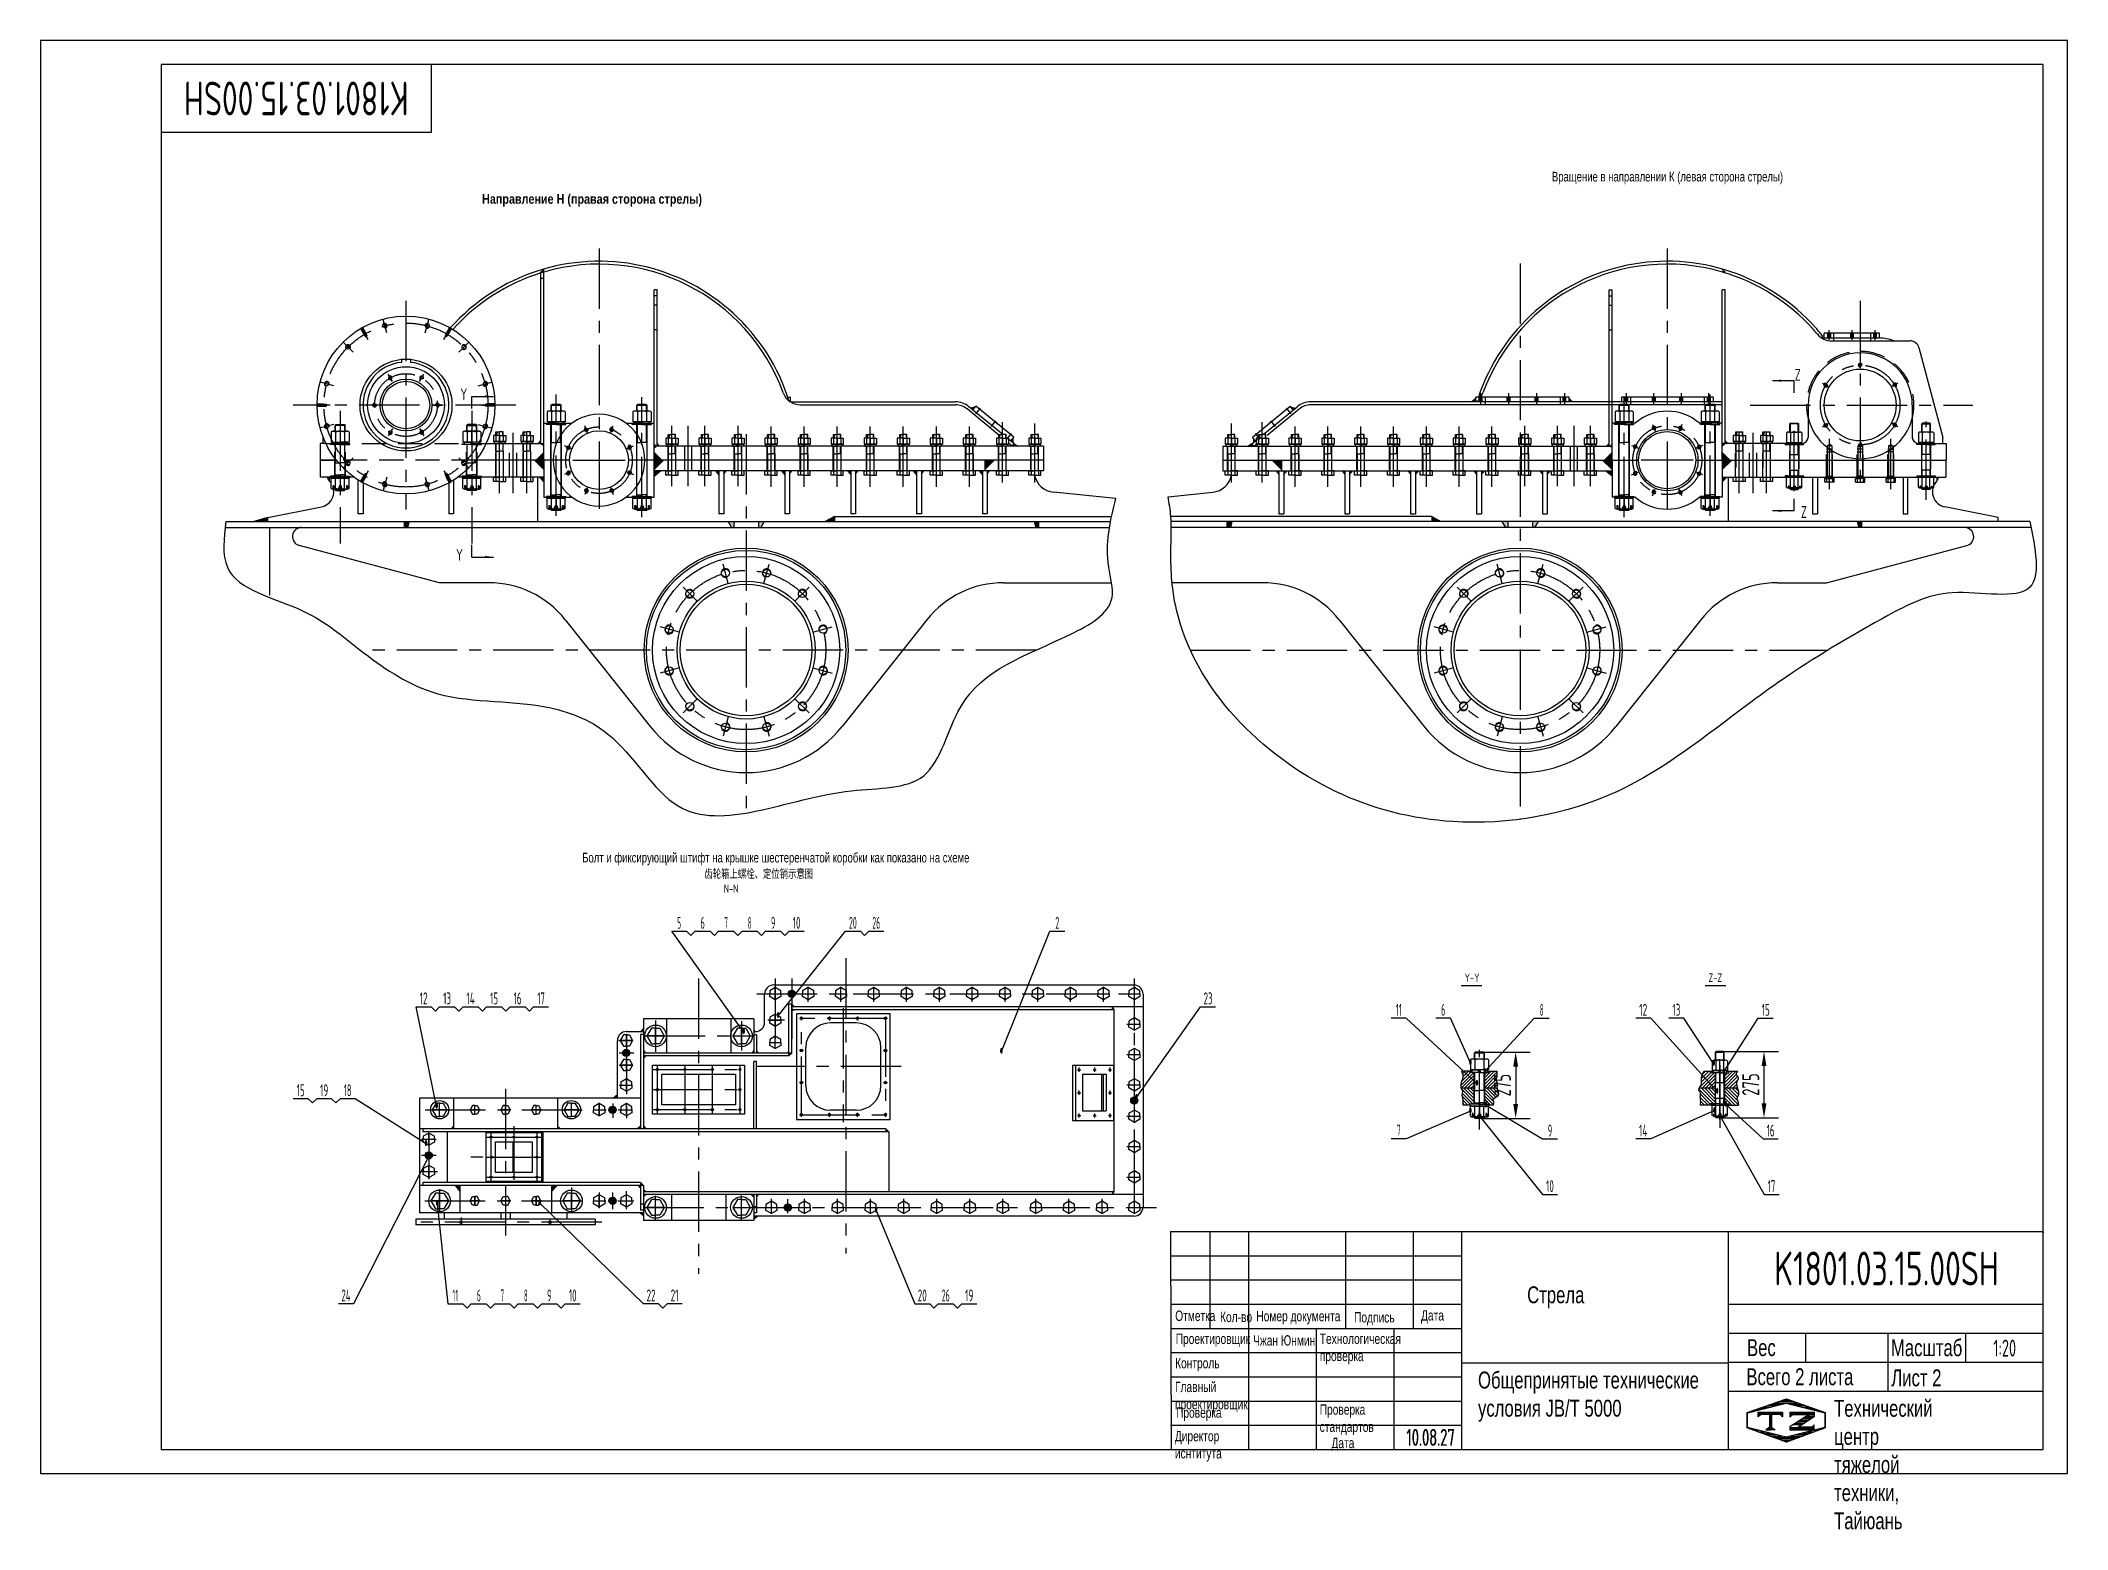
# Model space of a CAD drawing. Header units: millimetres. Extents: x 0 to 8400, y -232 to 5940.
import ezdxf
from ezdxf.enums import TextEntityAlignment as Align

# ---------------------------------------------------------------- set-up
doc = ezdxf.new("R2010")
doc.units = ezdxf.units.MM
doc.header["$LTSCALE"] = 200
doc.linetypes.add('F', pattern=[0.75, 0.5, -0.25])
doc.linetypes.add('G', pattern=[2, 1.25, -0.25, 0.25, -0.25])
for name, color, linetype in [('01', 7, 'Continuous'), ('02', 1, 'Continuous'), ('04', 2, 'F'), ('05', 142, 'G'), ('08', 1, 'Continuous'), ('10', 1, 'Continuous'), ('11', 3, 'Continuous'), ('THICK', 7, 'Continuous')]:
    doc.layers.add(name, color=color, linetype=linetype)
doc.styles.get("Standard").update_dxf_attribs({"font": 'isocp', "width": 0.707, "bigfont": 'intecad.shx'})
doc.dimstyles.new('INTE', dxfattribs={"dimscale": 20, "dimtxt": 3.5, "dimasz": 3, "dimexe": 3, "dimexo": 0, "dimgap": 1, "dimtad": 1, "dimdec": 3, "dimdsep": 46, "dimtxsty": 'Standard', "dimcen": 0, "dimclrd": 1, "dimclre": 1, "dimclrt": 3, "dimaunit": 1, "dimadec": 0, "dimazin": 0, "dimtfac": 1, "dimtmove": 0, "dimatfit": 0, "dimfxl": 1, "dimarcsym": 0})
pattern_1 = [(180, (9614.3138, -46.338), (0, 2.0955), [1.524, -0.5715]), (90, (9614.3138, -46.338), (2.0955, 1e-16), [1.524, -0.5715])]

msp = doc.modelspace()

# ---------------------------------------------------------------- texts
at = {"layer": '01', "attachment_point": 1}
for s, insert, char_height in [('{\\fArial|b0|i0|c204|p34;\\C3;Вращение в направлении К (левая сторона стрелы)}', (6263.2284, 5395.7604), 40), ('{\\fArial|b1|i0|c204|p34;\\W0.8;\\C3;Направление Н (правая сторона стрелы)}', (1829.7446, 5303.3459), 40), ('{\\fArial|b0|i0|c204|p34;\\C3;Болт и фиксирующий штифт на крышке шестеренчатой коробки как показано на схеме}', (2244.821, 2573.0754), 40), ('{\\fArial|b0|i0|c204|p34;\\C3;Стрела}', (6160.8428, 775.9753), 70), ('{\\fArial|b0|i0|c204|p34;Отметка}', (4702.4299, 675.5789), 42.810496), ('{\\fArial|b0|i0|c204|p34;Номер документа}', (5038.4692, 673.9484), 42.810496), ('{\\fArial|b0|i0|c204|p34;Дата}', (5721.0717, 677.2204), 42.810496), ('{\\fArial|b0|i0|c204|p34;Кол-во}', (4888.0856, 670.6542), 42.810496), ('{\\fArial|b0|i0|c204|p34;Подпись}', (5443.4097, 669.0127), 42.810496), ('{\\fArial|b0|i0|c204|p34;Проектировщик}', (4704.3138, 579.9526), 42.810496), ('{\\fArial|b0|i0|c204|p34;\\C3;Чжан Юнмин}', (5025.3323, 573.3754), 42.810496), ('{\\fArial|b0|i0|c204|p34;Технологическая\\Pпроверка}', (5301.5143, 580.2745), 42.810496), ('{\\fArial|b0|i0|c204|p34;Вес}', (7072.0764, 556.9317), 69.923809), ('{\\fArial|b0|i0|c204|p34;Контроль}', (4701.855, 479.1141), 42.810496), ('{\\fArial|b0|i0|c204|p34;Общепринятые технические\\Pусловия \\fArial|b0|i0|c0|p34;JB/T 5000}', (5957.2159, 422.6221), 70), ('{\\fArial|b0|i0|c204|p34;Всего 2 листа}', (7069.5062, 436.2705), 70), ('{\\fArial|b0|i0|c204|p34;Лист 2}', (7669.9561, 431.7498), 70), ('{\\fArial|b0|i0|c204|p34;Главный\\Pпроектировщик}', (4701.4758, 380.5783), 42.810496), ('{\\fArial|b0|i0|c204|p34;Проверка}', (4705.6597, 274.1072), 42.810496), ('{\\fArial|b0|i0|c204|p34;Проверка\\Pстандартов}', (5301.1043, 286.8265), 42.810496), ('{\\fArial|b0|i0|c204|p34;Директор\\Pиснтитута}', (4700.8173, 176.8396), 42.810496), ('{\\fArial|b0|i0|c204|p34;Дата}', (5349.7441, 148.2253), 42.810496)]:
    msp.add_mtext(s, dxfattribs=dict(at, insert=insert, char_height=char_height))
at = {"layer": '01', "insert": (7432.9359, 305.4456), "char_height": 69.923809, "width": 3.285941, "attachment_point": 1}
msp.add_mtext('{\\fArial|b0|i0|c204|p34;Технический центр\\Pтяжелой техники, Тайюань}', dxfattribs=at)
at = {"layer": '02', "width": 0.605172}
for p, p2 in [((3050.5347, 1887.9201), (3062.5347, 1887.9201)), ((2907.7523, 1821.3284), (2919.7523, 1821.3284)), ((3975.9975, 1739.9084), (3987.9975, 1739.9084)), ((5919.6527, 1693.1874), (5931.6527, 1693.1874)), ((6927.7122, 1689.309), (6939.7122, 1689.309)), ((5946.7403, 1607.3254), (5958.7403, 1607.3254)), ((5979.2595, 1656.3558), (5991.2595, 1656.3558)), ((6969.4093, 1655.5054), (6981.4093, 1655.5054)), ((1635.5801, 1511.8847), (1647.5801, 1511.8847)), ((4535.4243, 1548.3913), (4547.4243, 1548.3913)), ((5919.6527, 1492.3975), (5931.6527, 1492.3975)), ((5984.3285, 1517.0368), (5996.3285, 1517.0368)), ((6931.0293, 1494.519), (6943.0293, 1494.519)), ((6942.197, 1573.7961), (6954.197, 1573.7961)), ((6978.4419, 1520.1173), (6990.4419, 1520.1173)), ((5959.3273, 1469.3975), (5971.3273, 1469.3975)), ((6955.1735, 1472.0137), (6967.1735, 1472.0137)), ((1591.5347, 1357.3492), (1603.5347, 1357.3492)), ((1603.0347, 1305.1648), (1615.0347, 1305.1648)), ((1637.65, 1109.1875), (1649.65, 1109.1875)), ((2062.6135, 1111.1347), (2074.6135, 1111.1347)), ((3457.0347, 1080.9887), (3469.0347, 1080.9887))]:
    msp.add_text('●', height=20, dxfattribs=at).set_placement(p, p2, align=Align.FIT)
at = {"layer": '05', "insert": (7668.5568, 556.6008), "char_height": 69.95179, "attachment_point": 1}
msp.add_mtext('{\\fArial|b0|i0|c204|p34;\\C0;Масштаб}', dxfattribs=at)
at = {"layer": '11', "width": 0.695901}
msp.add_text('K1801.03.15.00SH', height=140, rotation=180, dxfattribs=at).set_placement((1525.4534, 5770), (594.5466, 5770), align=Align.FIT)
at = {"layer": '11', "width": 0.707}
for s, p in [('Z', (7270.1062, 4515.2616)), ('Y', (1740.0439, 4434.3325)), ('Z', (7295.4842, 3946.5962)), ('Y', (1722.2303, 3768.4375))]:
    msp.add_text(s, height=49, dxfattribs=at).set_placement(p, align=Align.BOTTOM_LEFT)
at = {"layer": '11'}
for s, height, width, p, p2 in [('5', 49.4975, 0.527686, (2638.8384, 2258.0685), (2654.2858, 2258.0685)), ('6', 49.4975, 0.600695, (2735.0035, 2258.0685), (2752.8315, 2258.0685)), ('7', 49.4975, 0.514182, (2834.2739, 2258.0685), (2848.2718, 2258.0685)), ('8', 49.4975, 0.514182, (2931.6292, 2258.0685), (2945.6271, 2258.0685)), ('9', 49.4975, 0.579528, (3027.0682, 2258.0685), (3044.8988, 2258.0685)), ('10', 49.49747, 0.606076, (3117.5774, 2258.0685), (3149.1002, 2258.0685)), ('20', 49.49747, 0.523073, (3350.281, 2258.0685), (3382.6649, 2258.0685)), ('26', 49.49747, 0.512143, (3447.3559, 2258.0685), (3480.3007, 2258.0685)), ('2', 49.4975, 0.562593, (4205.4715, 2258.0685), (4222.4598, 2258.0685)), ('12', 49.49747, 0.611465, (1570.8018, 1944.9502), (1604.3987, 1944.9502)), ('13', 49.49747, 0.609833, (1668.4832, 1944.9502), (1701.428, 1944.9502)), ('14', 49.49747, 0.614783, (1764.8136, 1944.9502), (1799.8083, 1944.9502)), ('15', 49.49747, 0.609833, (1863.1939, 1944.9502), (1896.1387, 1944.9502)), ('16', 49.49747, 0.610556, (1960.406, 1944.9502), (1993.6372, 1944.9502)), ('17', 49.49747, 0.606, (2058.6293, 1944.9502), (2090.1246, 1944.9502)), ('23', 49.49747, 0.581958, (4819.9254, 1944.9502), (4857.1254, 1944.9502)), ('11', 49.49747, 0.582235, (5616.6213, 1897.458), (5641.1176, 1897.458)), ('6', 49.4975, 0.600695, (5803.8975, 1897.458), (5821.7255, 1897.458)), ('8', 49.4975, 0.514182, (6213.9798, 1897.458), (6227.9777, 1897.458)), ('12', 49.49747, 0.611465, (6624.9912, 1897.458), (6658.5882, 1897.458)), ('13', 49.49747, 0.609833, (6762.9861, 1897.458), (6795.9309, 1897.458)), ('15', 49.49747, 0.609833, (7133.4059, 1897.458), (7166.3507, 1897.458)), ('15', 49.49747, 0.615135, (1061.3719, 1563.845), (1094.6031, 1563.845)), ('19', 49.49747, 0.612447, (1158.3426, 1563.845), (1192.3432, 1563.845)), ('18', 49.49747, 0.606, (1256.9506, 1563.845), (1288.4458, 1563.845)), ('7', 49.4975, 0.514182, (5621.8706, 1396.8974), (5635.8684, 1396.8974)), ('9', 49.4975, 0.579528, (6246.62, 1396.8974), (6264.4505, 1396.8974)), ('14', 49.49747, 0.614783, (6624.2924, 1396.8974), (6659.2871, 1396.8974)), ('16', 49.49747, 0.610556, (7153.093, 1396.8974), (7186.3242, 1396.8974)), ('10', 49.49747, 0.606076, (6239.7739, 1166.6621), (6271.2967, 1166.6621)), ('17', 49.49747, 0.606, (7158.0384, 1166.6621), (7189.5336, 1166.6621)), ('K1801.03.15.00SH', 140, 0.695901, (7184.5466, 780), (8115.4534, 780)), ('24', 49.49747, 0.556706, (1247.0914, 713.6207), (1284.2914, 713.6207)), ('11', 49.49747, 0.582235, (1706.6692, 713.6207), (1731.1655, 713.6207)), ('6', 49.4975, 0.600695, (1807.3587, 713.6207), (1825.1867, 713.6207)), ('7', 49.4975, 0.514182, (1906.6291, 713.6207), (1920.627, 713.6207)), ('8', 49.4975, 0.514182, (2003.9844, 713.6207), (2017.9823, 713.6207)), ('9', 49.4975, 0.579528, (2099.4234, 713.6207), (2117.254, 713.6207)), ('10', 49.49747, 0.606076, (2189.9326, 713.6207), (2221.4554, 713.6207)), ('22', 49.49747, 0.573679, (2511.584, 713.6207), (2548.784, 713.6207)), ('21', 49.49747, 0.623098, (2611.3474, 713.6207), (2643.7313, 713.6207)), ('20', 49.49747, 0.600864, (3635.3739, 713.6207), (3672.5739, 713.6207)), ('26', 49.49747, 0.512143, (3734.8569, 713.6207), (3767.8017, 713.6207)), ('19', 49.49747, 0.612447, (3831.6843, 713.6207), (3865.6849, 713.6207)), ('1:20', 70, 0.655288, (8092.965, 485), (8187.035, 485)), ('10.08.27', 70, 0.642055, (5660, 115), (5860, 115)), ('10.08.27', 69.95179, 0.642055, (5661.8182, 114.9897), (5861.6805, 114.9897))]:
    msp.add_text(s, height=height, dxfattribs=dict(at, width=width)).set_placement(p, p2, align=Align.FIT)
at = {"layer": '11', "color": 3, "linetype": 'Continuous', "char_height": 35, "attachment_point": 1}
for s, insert, width in [('齿轮箱上螺栓、定位销示意图\\P     N-N', (2751.4066, 2500.3949), 990.786), ('Y-Y\\P ', (5901.2312, 2072.8063), 662.536), ('Z-Z\\P ', (6912.0306, 2072.8063), 662.536)]:
    msp.add_mtext(s, dxfattribs=dict(at, insert=insert, width=width))

# ---------------------------------------------------------------- blocks, each defined once
blk = doc.blocks.new('*U2')
at = {"layer": '01'}
for p, q in [((-25.6, 0), (-25.6, 25.4)), ((-25.6, 25.4), (0, 25.4)), ((-25.6, 15), (0, 15)), ((0, 25.4), (0, 0)), ((0, -25.4), (0, 0)), ((-25.6, 0), (-25.6, -25.4)), ((-25.6, -15), (0, -15)), ((-25.6, -25.4), (0, -25.4))]:
    blk.add_line(p, q, dxfattribs=at)
at = {"layer": '05'}
blk.add_line((-26.7, 0), (1.1, 0), dxfattribs=at)
blk = doc.blocks.new('*U3')
at = {"layer": '01'}
for p, q in [((-22.8, 7.5), (-22.8, 0)), ((0, 7.5), (-22.8, 7.5)), ((-22.8, 0), (0, 0)), ((0, 0), (-4.3, 7.5)), ((0, 7.5), (4.3, 0)), ((0, 7.5), (22.8, 7.5)), ((22.8, 0), (0, 0)), ((22.8, 7.5), (22.8, 0))]:
    blk.add_line(p, q, dxfattribs=at)
at = {"layer": '05'}
blk.add_line((0, 9.6), (0, -2.1), dxfattribs=at)
blk = doc.blocks.new('L')
at = {"layer": '01'}
for p, q in [((13018.7, 14500.4), (13018.7, 14514.8)), ((13018.7, 14514.8), (13033.7, 14514.8)), ((13048.7, 14514.8), (13033.7, 14514.8)), ((13048.7, 14500.4), (13048.7, 14514.8)), ((13008.3, 14346.1), (13008.3, 14364.8)), ((13008.3, 14364.8), (13033.7, 14364.8)), ((13018.7, 14364.8), (13018.7, 14346.1)), ((13059.1, 14364.8), (13033.7, 14364.8)), ((13048.7, 14364.8), (13048.7, 14346.1)), ((13059.1, 14346.1), (13059.1, 14364.8)), ((13033.7, 14346.1), (13008.3, 14346.1)), ((13033.7, 14346.1), (13059.1, 14346.1))]:
    blk.add_line(p, q, dxfattribs=at)
at = {"layer": '02'}
for p, q in [((13021.7, 14514.8), (13021.7, 14500.4)), ((13045.7, 14514.8), (13045.7, 14500.4))]:
    blk.add_line(p, q, dxfattribs=at)
at = {"layer": '01', "rotation": 270}
blk.add_blockref('*U2', (13033.7, 14474.8), dxfattribs=at)
at = {"layer": '01'}
blk.add_blockref('*U3', (13033.7, 14467.3), dxfattribs=at)
blk = doc.blocks.new('*U7')
at = {"layer": '01'}
for p, q in [((-18.3, 6), (-18.3, 0)), ((0, 6), (-18.3, 6)), ((-18.3, 0), (0, 0)), ((0, 0), (-3.5, 6)), ((0, 6), (3.5, 0)), ((0, 6), (18.3, 6)), ((18.3, 0), (0, 0)), ((18.3, 6), (18.3, 0))]:
    blk.add_line(p, q, dxfattribs=at)
at = {"layer": '05'}
blk.add_line((0, 8.1), (0, -2.1), dxfattribs=at)
blk = doc.blocks.new('*U5')
at = {"layer": '01'}
for p, q in [((-25.6, 0), (-25.6, 25.4)), ((-25.6, 25.4), (0, 25.4)), ((-25.6, 15), (0, 15)), ((0, 25.4), (0, 0)), ((0, -25.4), (0, 0)), ((-25.6, 0), (-25.6, -25.4)), ((-25.6, -15), (0, -15)), ((-25.6, -25.4), (0, -25.4))]:
    blk.add_line(p, q, dxfattribs=at)
at = {"layer": '05'}
blk.add_line((-26.7, 0), (1.1, 0), dxfattribs=at)
blk = doc.blocks.new('*U6')
at = {"layer": '01'}
for p, q in [((-22.8, 7.5), (-22.8, 0)), ((0, 7.5), (-22.8, 7.5)), ((-22.8, 0), (0, 0)), ((0, 0), (-4.3, 7.5)), ((0, 7.5), (4.3, 0)), ((0, 7.5), (22.8, 7.5)), ((22.8, 0), (0, 0)), ((22.8, 7.5), (22.8, 0))]:
    blk.add_line(p, q, dxfattribs=at)
at = {"layer": '05'}
blk.add_line((0, 9.6), (0, -2.1), dxfattribs=at)
blk = doc.blocks.new('*U9')
at = {"layer": '01'}
for p, q in [((0, 13.3), (-23, 0)), ((-23, 0), (-23, -12.1)), ((23, 0), (0, 13.3)), ((23, -12.1), (23, 0)), ((-23, -24.3), (-23, -12.1)), ((0, -37.5), (-23, -24.3)), ((23, -24.3), (0, -37.5)), ((23, -12.1), (23, -24.3))]:
    blk.add_line(p, q, dxfattribs=at)
at = {"layer": '05'}
for p, q in [((0, -39.3), (0, 14.7)), ((-24.9, -12.1), (24.3, -12.1))]:
    blk.add_line(p, q, dxfattribs=at)
blk = doc.blocks.new('*U11')
at = {"layer": '01'}
for p, q in [((0, 36), (-32.5, 17.2)), ((-32.5, 17.2), (-32.5, 0)), ((-32.5, -17.2), (-32.5, 0)), ((32.5, 17.2), (0, 36)), ((32.5, 0), (32.5, 17.2)), ((32.5, 0), (32.5, -17.2)), ((0, -36), (-32.5, -17.2)), ((32.5, -17.2), (0, -36))]:
    blk.add_line(p, q, dxfattribs=at)
at = {"layer": '05'}
for p, q in [((-34.4, 0), (33.8, 0)), ((0, -37.8), (0, 37.4))]:
    blk.add_line(p, q, dxfattribs=at)
blk = doc.blocks.new('*U10')
at = {"layer": '01'}
for p, q in [((0, 19.8), (-18, 9.4)), ((-18, 9.4), (-18, 0)), ((-18, -9.4), (-18, 0)), ((18, 9.4), (0, 19.8)), ((18, 0), (18, 9.4)), ((18, 0), (18, -9.4)), ((0, -19.8), (-18, -9.4)), ((18, -9.4), (0, -19.8))]:
    blk.add_line(p, q, dxfattribs=at)
at = {"layer": '05'}
for p, q in [((-19.9, 0), (19.3, 0)), ((0, -21.6), (0, 21.2))]:
    blk.add_line(p, q, dxfattribs=at)
blk = doc.blocks.new('*U8')
at = {"layer": '01'}
for p, q in [((0, 30.4), (-27.5, 14.5)), ((-27.5, 14.5), (-27.5, 0)), ((-27.5, -14.5), (-27.5, 0)), ((27.5, 14.5), (0, 30.4)), ((27.5, 0), (27.5, 14.5)), ((27.5, 0), (27.5, -14.5)), ((0, -30.4), (-27.5, -14.5)), ((27.5, -14.5), (0, -30.4))]:
    blk.add_line(p, q, dxfattribs=at)
at = {"layer": '05'}
for p, q in [((-29.4, 0), (28.8, 0)), ((0, -32.2), (0, 31.8))]:
    blk.add_line(p, q, dxfattribs=at)
blk = doc.blocks.new('tr')
at = {"layer": '01', "ltscale": 3}
for p, q in [((6691.6, 2287.7), (6691.6, 2245.9)), ((6758.6, 2290.9), (6701, 2290.9)), ((6711.1, 2318.4), (6708.1, 2315.4)), ((6708.1, 2290.9), (6708.1, 2315.4)), ((6708.1, 2315.4), (6750.1, 2315.4)), ((6710.3, 2287.7), (6710.3, 2245.9)), ((6747.1, 2318.4), (6711.1, 2318.4)), ((6747.1, 2318.4), (6750.1, 2315.4)), ((6747.8, 2287.7), (6747.8, 2245.9)), ((6750.1, 2290.9), (6750.1, 2315.4)), ((6766.6, 2287.7), (6766.6, 2245.9)), ((6766.6, 2245.9), (6691.6, 2245.9)), ((6697.3, 2245.9), (6697.3, 2237.3)), ((6760.8, 2245.9), (6760.8, 2237.7)), ((6691.6, 1934.4), (6766.6, 1934.4)), ((6766.6, 1929.4), (6690.1, 1929.4)), ((6691.6, 1929.4), (6768.1, 1929.4)), ((6691.6, 1887.6), (6691.6, 1929.4)), ((6703.2, 1897.4), (6698.7, 1897.4)), ((6698.7, 1897.4), (6698.7, 1884.6)), ((6699.5, 1884.4), (6724.6, 1884.4)), ((6703.2, 1897.4), (6703.2, 1884.6)), ((6708.1, 1881.4), (6708.1, 1884.4)), ((6708.1, 1881.4), (6711.1, 1878.4)), ((6710.3, 1887.6), (6710.3, 1929.4)), ((6747.1, 1878.4), (6711.1, 1878.4)), ((6724.6, 1897.4), (6733.6, 1897.4)), ((6724.6, 1897.4), (6724.6, 1884.4)), ((6733.6, 1897.4), (6733.6, 1884.4)), ((6733.6, 1884.4), (6757.1, 1884.4)), ((6747.1, 1878.4), (6750.1, 1881.4)), ((6747.8, 1887.6), (6747.8, 1929.4)), ((6750.1, 1881.4), (6750.1, 1884.4)), ((6754.9, 1897.4), (6759.4, 1897.4)), ((6754.9, 1897.4), (6754.9, 1884.6)), ((6759.4, 1897.4), (6759.4, 1884.6)), ((6766.6, 1887.6), (6766.6, 1929.4))]:
    blk.add_line(p, q, dxfattribs=at)
at = {"layer": '01'}
for p, q in [((6697.3, 2245.9), (6729.1, 2245.9)), ((6697.3, 2240.4), (6697.3, 2245.9)), ((6726.2, 2240.4), (6723, 2245.9)), ((6729.1, 2245.9), (6732.2, 2240.4)), ((6760.8, 2245.9), (6729.1, 2245.9)), ((6760.8, 2240.4), (6760.8, 2245.9)), ((6768.1, 1929.4), (6768.1, 1934.4))]:
    blk.add_line(p, q, dxfattribs=at)
at = {"layer": '01', "color": 7, "linetype": 'Continuous'}
blk.add_line((6690.1, 1929.4), (6690.1, 1934.4), dxfattribs=at)
at = {"layer": '01', "color": 7, "linetype": 'Continuous', "ltscale": 3}
blk.add_line((6708.1, 1881.4), (6750.1, 1881.4), dxfattribs=at)
at = {"layer": '01', "ltscale": 3}
blk.add_circle((6729.1, 1889.4), 4.5, dxfattribs=at)
for centre, radius, start, end in [((6700.9, 2275.7), 15.2, 51.94439, 128.05561), ((6729.1, 2234.9), 56, 70.43279, 109.56721), ((6757.2, 2275.7), 15.2, 51.94439, 128.05561), ((6700.9, 1899.6), 15.2, 231.94439, 308.05561), ((6729.1, 1940.4), 56, 250.43279, 265.38965), ((6729.1, 1940.4), 56, 274.61035, 289.56721), ((6757.2, 1899.6), 15.2, 231.94439, 308.05561)]:
    blk.add_arc(centre, radius, start, end, dxfattribs=at)
at = {"layer": '02', "color": 1, "linetype": 'Continuous', "ltscale": 3}
for p, q in [((6709.7, 2290.9), (6709.7, 2317.1)), ((6748.4, 2290.9), (6748.4, 2317.1)), ((6709.6, 1879.9), (6709.6, 1884.4)), ((6748.9, 1880.3), (6748.9, 1884.4))]:
    blk.add_line(p, q, dxfattribs=at)
at = {"layer": '04', "color": 2, "linetype": 'F'}
for p, q in [((6689.1, 2235.4), (6689.1, 2240.4)), ((6697.3, 2235.4), (6689.1, 2235.4)), ((6697.3, 2235.4), (6697.3, 2240.4)), ((6729.1, 2235.4), (6697.3, 2235.4)), ((6729.1, 2235.4), (6726.2, 2240.4)), ((6729.1, 2235.4), (6760.8, 2235.4)), ((6732.2, 2240.4), (6735.1, 2235.4)), ((6760.8, 2235.4), (6760.8, 2240.4)), ((6760.8, 2235.4), (6769.1, 2235.4)), ((6769.1, 2235.4), (6769.1, 2240.4)), ((6708.1, 2160.4), (6729.1, 2160.4)), ((6750.1, 2160.4), (6729.1, 2160.4)), ((6729.1, 1937.4), (6689.1, 1937.4)), ((6689.1, 1934.4), (6689.1, 1937.4)), ((6690.1, 1934.4), (6690.1, 1937.4)), ((6708.1, 1943.4), (6729.1, 1943.4)), ((6750.1, 1943.4), (6729.1, 1943.4)), ((6729.1, 1937.4), (6769.1, 1937.4)), ((6768.1, 1934.4), (6768.1, 1937.4)), ((6769.1, 1934.4), (6769.1, 1937.4))]:
    blk.add_line(p, q, dxfattribs=at)
at = {"layer": '04', "color": 2, "linetype": 'F', "ltscale": 3}
for p, q in [((6707.1, 1937.4), (6707.1, 2235.4)), ((6708.1, 1937.4), (6708.1, 2235.4)), ((6710.1, 2160.4), (6710.1, 2235.4)), ((6748.1, 2160.4), (6748.1, 2235.4)), ((6750.1, 1937.4), (6750.1, 2235.4)), ((6751.1, 1937.4), (6751.1, 2235.4)), ((6710.1, 1937.4), (6710.1, 1943.4)), ((6748.1, 1937.4), (6748.1, 1943.4))]:
    blk.add_line(p, q, dxfattribs=at)
at = {"layer": '05', "ltscale": 3}
for p, q in [((6729.1, 2243.9), (6729.1, 2296.4)), ((6729.1, 2248), (6729.1, 2233.3)), ((6729.1, 1941.5), (6729.1, 1885.9))]:
    blk.add_line(p, q, dxfattribs=at)
at = {"layer": '05'}
blk.add_line((6729.1, 2233.3), (6729.1, 2248), dxfattribs=at)
at = {"layer": '05', "color": 4, "linetype": 'G', "ltscale": 3}
for p, q in [((6700.9, 1900.7), (6700.9, 1881.9)), ((6737.6, 1889.4), (6720.2, 1889.4)), ((6757.2, 1900.7), (6757.2, 1881.9))]:
    blk.add_line(p, q, dxfattribs=at)
blk = doc.blocks.new('*D13')
at = {"layer": '08', "color": 1, "lineweight": -2}
for p, q in [((5981.2, 1747.3), (6173.3, 1747.3)), ((6113.3, 1687.3), (6113.3, 1532.3)), ((5979.5, 1472.3), (6173.3, 1472.3))]:
    blk.add_line(p, q, dxfattribs=at)
at = {"layer": '08', "color": 1}
for points in [[(6103.3, 1687.3), (6123.3, 1687.3), (6113.3, 1747.3)], [(6103.3, 1532.3), (6123.3, 1532.3), (6113.3, 1472.3)]]:
    blk.add_solid(points, dxfattribs=at)
at = {"layer": 'DEFPOINTS', "color": 0}
for p in [(5981.2, 1747.3), (5979.5, 1472.3), (6113.3, 1472.3)]:
    blk.add_point(p, dxfattribs=at)
at = {"layer": '08', "color": 3, "insert": (6058.3, 1609.8), "char_height": 70, "attachment_point": 5, "rotation": 90}
blk.add_mtext('275', dxfattribs=at)
blk = doc.blocks.new('*U23')
at = {"layer": '10'}
h = blk.add_hatch(dxfattribs=at)
h.set_pattern_fill('U', color=256, angle=45, style=0, pattern_type=0)
h.set_pattern_definition([(45, (0, 0), (-0.707107, 0.707107), [])])
h.paths.add_polyline_path([(-33, 0), (-18.5, 0), (-18.5, 5), (-33, 5)])
h.paths.add_polyline_path([(33, 5), (18.5, 5), (18.5, 0), (33, 0)])
at = {"layer": '01'}
for p, q in [((-33, 5), (-33, 0)), ((0, 5), (-33, 5)), ((-33, 0), (0, 0)), ((-18.5, 5), (-18.5, 0)), ((0, 5), (33, 5)), ((33, 0), (0, 0)), ((18.5, 5), (18.5, 0)), ((33, 5), (33, 0))]:
    blk.add_line(p, q, dxfattribs=at)
at = {"layer": '05'}
blk.add_line((0, 7.1), (0, -1.8), dxfattribs=at)
blk = doc.blocks.new('*D24')
at = {"layer": '08', "color": 1, "lineweight": -2}
for p, q in [((6974.3, 1750), (7202.5, 1750)), ((7142.5, 1535), (7142.5, 1690)), ((6971.2, 1475), (7202.5, 1475))]:
    blk.add_line(p, q, dxfattribs=at)
at = {"layer": '08', "color": 1}
for points in [[(7132.5, 1690), (7152.5, 1690), (7142.5, 1750)], [(7132.5, 1535), (7152.5, 1535), (7142.5, 1475)]]:
    blk.add_solid(points, dxfattribs=at)
at = {"layer": 'DEFPOINTS', "color": 0}
for p in [(6974.3, 1750), (7142.5, 1750), (6971.2, 1475)]:
    blk.add_point(p, dxfattribs=at)
at = {"layer": '08', "color": 3, "insert": (7087.5, 1612.5), "char_height": 70, "attachment_point": 5, "rotation": 90}
blk.add_mtext('275', dxfattribs=at)
blk = doc.blocks.new('*U53', base_point=(251.96, 168.31))
at = {"layer": '01'}
for p, q in [((251.96, 168.31), (251.96, 182.31)), ((195.96, 168.31), (251.96, 168.31))]:
    blk.add_line(p, q, dxfattribs=at)
blk = doc.blocks.new('*U54')
at = {"layer": '04'}
blk.add_blockref('*U53', (0, 0), dxfattribs=at)
blk = doc.blocks.new('*U55')
at = {"layer": '01'}
for points in [[(415, 292), (25, 292)], [(25, 292), (25, 5)], [(415, 5), (415, 292)], [(25, 5), (415, 5)]]:
    blk.add_lwpolyline(points, dxfattribs=at)
at = {"layer": '02'}
for points in [[(420, 297), (0, 297)], [(0, 297), (0, 0)], [(420, 0), (420, 297)], [(0, 0), (420, 0)]]:
    blk.add_lwpolyline(points, dxfattribs=at)
blk = doc.blocks.new('*X59')
at = {"color": 0}
for p, q in [((127.06, 7.8), (132.06, 7.8)), ((127.06, 7.5), (132.06, 7.5)), ((127.06, 7.2), (127.32, 7.2)), ((127.84, 5.4), (129.64, 5.4)), ((128.3, 5.7), (130.1, 5.7)), ((128.77, 6), (130.57, 6)), ((129.23, 6.3), (131.04, 6.3)), ((129.7, 6.6), (131.51, 6.6)), ((130.16, 6.9), (131.98, 6.9)), ((130.62, 7.2), (132.06, 7.2))]:
    blk.add_line(p, q, dxfattribs=at)
blk = doc.blocks.new('*X60')
at = {"color": 0}
for p, q in [((127.06, 4.8), (132.06, 4.8)), ((127.06, 4.5), (132.06, 4.5)), ((131.84, 5.1), (132.06, 5.1))]:
    blk.add_line(p, q, dxfattribs=at)
blk = doc.blocks.new('*X58')
at = {"color": 0}
for p, q in [((122.34, 4.5), (123.72, 4.5)), ((122.82, 4.8), (123.24, 4.8))]:
    blk.add_line(p, q, dxfattribs=at)
blk = doc.blocks.new('*X57')
at = {"color": 0}
for p, q in [((120.53, 7.8), (125.53, 7.8)), ((120.53, 7.5), (125.53, 7.5)), ((120.53, 7.2), (120.79, 7.2)), ((125.27, 7.2), (125.53, 7.2))]:
    blk.add_line(p, q, dxfattribs=at)
blk = doc.blocks.new('*X56')
at = {"color": 0}
for p, q in [((119.8, 8.4), (120.72, 8.4)), ((120.66, 8.7), (121.92, 8.7)), ((121.52, 9), (123.12, 9)), ((122.38, 9.3), (124.32, 9.3)), ((123.24, 9.6), (125.52, 9.6)), ((124.1, 9.9), (128.52, 9.9)), ((124.97, 10.2), (127.67, 10.2)), ((125.83, 10.5), (126.82, 10.5)), ((127.02, 9.6), (129.37, 9.6)), ((128.22, 9.3), (130.22, 9.3)), ((129.42, 9), (131.07, 9)), ((130.62, 8.7), (131.92, 8.7)), ((131.82, 8.4), (132.77, 8.4)), ((118.22, 7.8), (118.32, 7.8)), ((118.22, 7.5), (118.27, 7.5)), ((118.22, 7.2), (118.27, 7.2)), ((118.22, 6.9), (118.27, 6.9)), ((118.22, 6.6), (118.27, 6.6)), ((118.22, 6.3), (118.27, 6.3)), ((118.22, 6), (118.27, 6)), ((118.22, 5.7), (118.27, 5.7)), ((118.22, 5.4), (118.27, 5.4)), ((118.22, 5.1), (118.27, 5.1)), ((118.22, 4.8), (118.27, 4.8)), ((118.79, 4.5), (119.42, 4.5)), ((118.94, 8.1), (119.52, 8.1)), ((119.61, 4.2), (120.62, 4.2)), ((131.92, 4.2), (132.95, 4.2)), ((133.02, 8.1), (133.62, 8.1)), ((133.12, 4.5), (133.76, 4.5)), ((134.22, 7.8), (134.32, 7.8)), ((134.27, 7.5), (134.32, 7.5)), ((134.27, 7.2), (134.32, 7.2)), ((134.27, 6.9), (134.32, 6.9)), ((134.27, 6.6), (134.32, 6.6)), ((134.27, 6.3), (134.32, 6.3)), ((134.27, 6), (134.32, 6)), ((134.27, 5.7), (134.32, 5.7)), ((134.27, 5.4), (134.32, 5.4)), ((134.27, 5.1), (134.32, 5.1)), ((134.27, 4.8), (134.32, 4.8)), ((120.43, 3.9), (121.82, 3.9)), ((121.26, 3.6), (123.02, 3.6)), ((122.08, 3.3), (124.22, 3.3)), ((122.91, 3), (125.42, 3)), ((123.73, 2.7), (128.89, 2.7)), ((124.55, 2.4), (128.07, 2.4)), ((125.38, 2.1), (127.26, 2.1)), ((126.2, 1.8), (126.45, 1.8)), ((127.12, 3), (129.7, 3)), ((128.32, 3.3), (130.51, 3.3)), ((129.52, 3.6), (131.32, 3.6)), ((130.72, 3.9), (132.14, 3.9))]:
    blk.add_line(p, q, dxfattribs=at)

# ---------------------------------------------------------------- dimensions: what is measured, and where the dimension line sits
at = {"layer": '08'}
for base, p1, p2, picture, middle in [((6113.3219880243, 1472.3371771093), (5981.1527087568, 1747.3376771092), (5979.4909528467, 1472.3371771093), '*D13', (6058.3150982605, 1609.8374271093)), ((7142.4858, 1749.9792), (6971.1674, 1474.9792), (6974.3145, 1749.9792), '*D24', (7087.4789, 1612.4792))]:
    dim = msp.add_linear_dim(base=base, p1=p1, p2=p2, angle=90, dimstyle='INTE', dxfattribs=at)
    dim.commit()
    dim.dimension.update_dxf_attribs({"geometry": picture, "text_midpoint": middle})

# ---------------------------------------------------------------- hatches: boundary and pattern name
at = {"layer": '01'}
for points in [[(2085.9683, 4992.8211), (2073.9683, 4980.0962), (2085.189, 4980.0962, -0.000249741), (2085.9683, 4980.3249)], [(6969.5683, 4992.8211), (6981.5683, 4980.0962), (6970.3476, 4980.0962, 0.000249741), (6969.5683, 4980.3249)], [(3873.2537, 4420.1689), (3854.0159, 4416.6565), (3863.7974, 4408.6361)], [(5182.2828, 4420.1689), (5201.5207, 4416.6565), (5191.7391, 4408.6361)], [(4028.8467, 4289.7673), (4020.7747, 4279.9227), (4028.7653, 4273.3709)], [(5026.6898, 4289.7673), (5034.7618, 4279.9227), (5026.7712, 4273.3709)], [(2063.6381, 4270.0962), (2073.9683, 4270.0962), (2073.9683, 4280.382)], [(2073.0464, 4270.0962), (2085.9683, 4270.0962), (2085.9683, 4259.2689)], [(2550.9683, 4259.0962), (2542.9683, 4267.134), (2542.9683, 4251.0962)], [(2565.2984, 4259.0962), (2554.9683, 4259.0962), (2554.9683, 4269.382)], [(4049.612, 4259.0962), (4035.4672, 4267.8757), (4028.2685, 4259.0962)], [(5005.9245, 4259.0962), (5020.0694, 4267.8757), (5027.2681, 4259.0962)], [(6490.2381, 4259.0962), (6500.5683, 4259.0962), (6500.5683, 4269.382)], [(6504.5683, 4259.0962), (6512.5683, 4267.134), (6512.5683, 4251.0962)], [(6982.4902, 4270.0962), (6969.5683, 4270.0962), (6969.5683, 4259.2689)], [(6991.8984, 4270.0962), (6981.5683, 4270.0962), (6981.5683, 4280.382)], [(2085.9683, 4111.4216), (2085.9683, 4130.5962), (2067.8462, 4130.5962)], [(6969.5683, 4111.4216), (6969.5683, 4130.5962), (6987.6904, 4130.5962)], [(3252.2224, 3946.5962), (3289.7427, 3946.5962), (3289.7427, 3966.5962)], [(5803.3141, 3946.5962), (5765.7938, 3946.5962), (5765.7938, 3966.5962)], [(4137.5683, 3946.5962), (4117.8695, 3946.5962), (4124.5683, 3921.5962), (4137.5683, 3921.5962)], [(4917.9683, 3946.5962), (4937.667, 3946.5962), (4930.9683, 3921.5962), (4917.9683, 3921.5962)], [(4442.0347, 1924.1347), (4448.0335, 1924.1347), (4442.0347, 1936.1347)], [(2498.5347, 1844.3961), (2487.424, 1832.1347), (2498.5347, 1832.1347)], [(2955.5347, 1837.6935), (2955.5347, 1832.1347), (2960.3118, 1832.1347)], [(2390.5347, 1571.6969), (2373.5164, 1556.1347), (2390.5347, 1556.1347)], [(1711.0347, 1439.525), (1701.5877, 1429.1347), (1711.0347, 1429.1347)], [(2143.0347, 1440.6651), (2143.0347, 1429.1347), (2154.5057, 1429.1347)], [(3503.1822, 1429.1347), (3503.1822, 1417.1347), (3514.9539, 1417.1347)], [(1737.0347, 1194.1347), (1720.2691, 1194.1347), (1737.0347, 1171.5673)], [(2117.0347, 1194.1347), (2117.0347, 1169.6985), (2141.6456, 1194.1347)], [(4442.0347, 1156.1347), (4442.0347, 1168.1347), (4448.0335, 1168.1347)], [(2483.1821, 1080.1347), (2498.5347, 1080.1347), (2498.5347, 1068.2647)], [(2970.8873, 1067.1347), (2955.5347, 1067.1347), (2955.5347, 1055.2647)]]:
    msp.add_hatch(color=256, dxfattribs=at).paths.add_polyline_path(points)
at = {"layer": '01', "linetype": 'Continuous'}
for points in [[(6348.7615, 4442.0962), (6335.302, 4442.0962), (6335.302, 4456.8691)], [(1196.4683, 4130.5962), (1188.2554, 4130.5962), (1196.4683, 4114.5962)], [(7859.0683, 4130.5962), (7867.2811, 4130.5962), (7859.0683, 4114.5962)], [(942.4683, 3946.5962), (942.4683, 3962.5962), (884.3517, 3946.5962)], [(1527.267, 3946.5962), (1508.0683, 3946.5962), (1508.0683, 3921.5962), (1520.5683, 3921.5962)], [(7528.2695, 3946.5962), (7547.4683, 3946.5962), (7547.4683, 3921.5962), (7534.9683, 3921.5962)]]:
    msp.add_hatch(color=7, dxfattribs=at).paths.add_polyline_path(points)
h = msp.add_hatch(color=7, dxfattribs=at)
h.paths.add_polyline_path([(2046.9683, 4200.5962), (2060.4683, 4187.0962), (2060.4683, 4200.5962)])
h.paths.add_polyline_path([(2060.4683, 4200.5962), (2060.4683, 4187.0962), (2065.9683, 4181.5962), (2085.9683, 4181.5962), (2085.9683, 4200.5962)])
h.paths.add_polyline_path([(2085.9683, 4161.5962), (2085.9683, 4181.5962), (2065.9683, 4181.5962)])
at = {"layer": '01'}
h = msp.add_hatch(color=256, dxfattribs=at)
h.paths.add_polyline_path([(2562.9683, 4181.5962), (2542.9683, 4181.5962), (2542.9683, 4161.5962)])
h.paths.add_polyline_path([(2581.9683, 4200.5962), (2542.9683, 4200.5962), (2542.9683, 4181.5962), (2562.9683, 4181.5962)])
h.paths.add_polyline_path([(2567.9683, 4155.0163), (2567.9683, 4156.5962), (2542.9683, 4156.5962), (2542.9683, 4133.8747)])
h = msp.add_hatch(color=256, dxfattribs=at)
h.paths.add_polyline_path([(3935.1474, 4200.5962), (3912.9683, 4200.5962), (3912.9683, 4181.5962), (3932.9683, 4181.5962), (3933.5281, 4182.156)])
h.paths.add_polyline_path([(3932.9683, 4181.5962), (3912.9683, 4181.5962), (3912.9683, 4161.5962)])
h.paths.add_polyline_path([(3951.9683, 4200.5962), (3935.1474, 4200.5962), (3933.5281, 4182.156)])
h = msp.add_hatch(color=256, dxfattribs=at)
h.paths.add_polyline_path([(5120.3892, 4200.5962), (5142.5683, 4200.5962), (5142.5683, 4181.5962), (5122.5683, 4181.5962), (5122.0084, 4182.156)])
h.paths.add_polyline_path([(5122.5683, 4181.5962), (5142.5683, 4181.5962), (5142.5683, 4161.5962)])
h.paths.add_polyline_path([(5103.5683, 4200.5962), (5120.3892, 4200.5962), (5122.0084, 4182.156)])
h = msp.add_hatch(color=256, dxfattribs=at)
h.paths.add_polyline_path([(6492.5683, 4181.5962), (6512.5683, 4181.5962), (6512.5683, 4161.5962)])
h.paths.add_polyline_path([(6473.5683, 4200.5962), (6512.5683, 4200.5962), (6512.5683, 4181.5962), (6492.5683, 4181.5962)])
h.paths.add_polyline_path([(6487.5683, 4155.0163), (6487.5683, 4156.5962), (6512.5683, 4156.5962), (6512.5683, 4133.8747)])
at = {"layer": '01', "linetype": 'Continuous'}
h = msp.add_hatch(color=7, dxfattribs=at)
h.paths.add_polyline_path([(7008.5683, 4200.5962), (6995.0683, 4187.0962), (6995.0683, 4200.5962)])
h.paths.add_polyline_path([(6995.0683, 4200.5962), (6995.0683, 4187.0962), (6989.5683, 4181.5962), (6969.5683, 4181.5962), (6969.5683, 4200.5962)])
h.paths.add_polyline_path([(6969.5683, 4161.5962), (6969.5683, 4181.5962), (6989.5683, 4181.5962)])
at = {"layer": '01'}
h = msp.add_hatch(color=256, dxfattribs=at)
h.paths.add_polyline_path([(2811.4683, 4156.5962), (2798.8826, 4156.5962), (2811.4683, 4141.7903)])
h.paths.add_polyline_path([(2840.897, 4156.5962), (2831.4683, 4156.5962), (2831.4683, 4144.5998)])
h = msp.add_hatch(color=256, dxfattribs=at)
h.paths.add_polyline_path([(3084.4683, 4156.5962), (3071.8826, 4156.5962), (3084.4683, 4141.7903)])
h.paths.add_polyline_path([(3113.897, 4156.5962), (3104.4683, 4156.5962), (3104.4683, 4144.5998)])
h = msp.add_hatch(color=256, dxfattribs=at)
h.paths.add_polyline_path([(3357.4683, 4156.5962), (3344.8826, 4156.5962), (3357.4683, 4141.7903)])
h.paths.add_polyline_path([(3386.897, 4156.5962), (3377.4683, 4156.5962), (3377.4683, 4144.5998)])
h = msp.add_hatch(color=256, dxfattribs=at)
h.paths.add_polyline_path([(3630.4683, 4156.5962), (3617.8826, 4156.5962), (3630.4683, 4141.7903)])
h.paths.add_polyline_path([(3659.897, 4156.5962), (3650.4683, 4156.5962), (3650.4683, 4144.5998)])
h = msp.add_hatch(color=256, dxfattribs=at)
h.paths.add_polyline_path([(3903.4683, 4156.5962), (3890.8826, 4156.5962), (3903.4683, 4141.7903)])
h.paths.add_polyline_path([(3932.897, 4156.5962), (3923.4683, 4156.5962), (3923.4683, 4144.5998)])
h = msp.add_hatch(color=256, dxfattribs=at)
h.paths.add_polyline_path([(5152.0683, 4156.5962), (5164.6539, 4156.5962), (5152.0683, 4141.7903)])
h.paths.add_polyline_path([(5122.6395, 4156.5962), (5132.0683, 4156.5962), (5132.0683, 4144.5998)])
h = msp.add_hatch(color=256, dxfattribs=at)
h.paths.add_polyline_path([(5425.0683, 4156.5962), (5437.6539, 4156.5962), (5425.0683, 4141.7903)])
h.paths.add_polyline_path([(5395.6395, 4156.5962), (5405.0683, 4156.5962), (5405.0683, 4144.5998)])
h = msp.add_hatch(color=256, dxfattribs=at)
h.paths.add_polyline_path([(5698.0683, 4156.5962), (5710.6539, 4156.5962), (5698.0683, 4141.7903)])
h.paths.add_polyline_path([(5668.6395, 4156.5962), (5678.0683, 4156.5962), (5678.0683, 4144.5998)])
h = msp.add_hatch(color=256, dxfattribs=at)
h.paths.add_polyline_path([(5971.0683, 4156.5962), (5983.6539, 4156.5962), (5971.0683, 4141.7903)])
h.paths.add_polyline_path([(5941.6395, 4156.5962), (5951.0683, 4156.5962), (5951.0683, 4144.5998)])
h = msp.add_hatch(color=256, dxfattribs=at)
h.paths.add_polyline_path([(6244.0683, 4156.5962), (6256.6539, 4156.5962), (6244.0683, 4141.7903)])
h.paths.add_polyline_path([(6214.6395, 4156.5962), (6224.0683, 4156.5962), (6224.0683, 4144.5998)])
h = msp.add_hatch(color=256, dxfattribs=at)
h.paths.add_polyline_path([(2873.0683, 3946.5962), (2849.1345, 3946.5962), (2863.5683, 3921.5962), (2870.0683, 3921.5962, 0.414213562), (2873.0683, 3924.5962)])
h.paths.add_polyline_path([(2999.0018, 3946.5958), (2975.0683, 3946.5959), (2975.0683, 3924.5962, 0.414213562), (2978.0683, 3921.5962), (2984.5683, 3921.5962)])
h = msp.add_hatch(color=256, dxfattribs=at)
h.paths.add_polyline_path([(2873.0683, 3946.5962), (2863.5683, 3946.5962), (2863.5683, 3921.5962), (2870.0683, 3921.5962, 0.414213562), (2873.0683, 3924.5962)])
h.paths.add_polyline_path([(2984.5683, 3946.5958), (2975.0683, 3946.5959), (2975.0683, 3924.5962, 0.414213562), (2978.0683, 3921.5962), (2984.5683, 3921.5962)])
h = msp.add_hatch(color=256, dxfattribs=at)
h.paths.add_polyline_path([(6182.4683, 3946.5962), (6206.402, 3946.5962), (6191.9683, 3921.5962), (6185.4683, 3921.5962, -0.414213562), (6182.4683, 3924.5962)])
h.paths.add_polyline_path([(6056.5348, 3946.5958), (6080.4683, 3946.5959), (6080.4683, 3924.5962, -0.414213562), (6077.4683, 3921.5962), (6070.9683, 3921.5962)])
h = msp.add_hatch(color=256, dxfattribs=at)
h.paths.add_polyline_path([(6182.4683, 3946.5962), (6191.9683, 3946.5962), (6191.9683, 3921.5962), (6185.4683, 3921.5962, -0.414213562), (6182.4683, 3924.5962)])
h.paths.add_polyline_path([(6070.9683, 3946.5958), (6080.4683, 3946.5959), (6080.4683, 3924.5962, -0.414213562), (6077.4683, 3921.5962), (6070.9683, 3921.5962)])
h = msp.add_hatch(color=256, dxfattribs=at)
h.paths.add_polyline_path([(3113.0347, 1989.1347), (3098.0347, 1989.1347, 0.414213562), (3113.0347, 1974.1347)])
h.paths.add_polyline_path([(3113.0347, 2004.1347, 0.414213562), (3098.0347, 1989.1347), (3113.0347, 1989.1347)])
h.paths.add_polyline_path([(3113.0347, 2004.1347), (3113.0347, 1989.1347), (3128.0347, 1989.1347, 0.414213562)])
h.paths.add_polyline_path([(3128.0347, 1989.1347), (3113.0347, 1989.1347), (3113.0347, 1974.1347, 0.414213562)])
h = msp.add_hatch(color=256, dxfattribs=at)
h.paths.add_polyline_path([(3113.5347, 1946.1347), (3113.5347, 1936.0962, -0.019252163), (3114.5347, 1936.1347), (3122.7152, 1936.1347)])
h.paths.add_polyline_path([(3123.1472, 1924.1347), (3113.5347, 1924.1347), (3113.5347, 1916.3743)])
h = msp.add_hatch(color=256, dxfattribs=at)
h.paths.add_polyline_path([(2427.318, 1743.6756), (2412.318, 1743.6756, 0.414213562), (2427.318, 1728.6756)])
h.paths.add_polyline_path([(2427.318, 1758.6756, 0.414213562), (2412.318, 1743.6756), (2427.318, 1743.6756)])
h.paths.add_polyline_path([(2427.318, 1758.6756), (2427.318, 1743.6756), (2442.318, 1743.6756, 0.414213562)])
h.paths.add_polyline_path([(2442.318, 1743.6756), (2427.318, 1743.6756), (2427.318, 1728.6756, 0.414213562)])
h = msp.add_hatch(color=256, dxfattribs=at)
h.paths.add_polyline_path([(2507.0567, 1731.1347), (2498.5347, 1731.1347), (2498.5347, 1721.7902)])
h.paths.add_polyline_path([(2498.5347, 1753.5948), (2498.5347, 1743.1347), (2507.3487, 1743.1347)])
h = msp.add_hatch(color=256, dxfattribs=at)
h.paths.add_polyline_path([(2955.5347, 1754.0288), (2948.3329, 1743.1347), (2955.5347, 1743.1347)])
h.paths.add_polyline_path([(2967.5347, 1752.9126), (2967.5347, 1743.1347), (2977.0002, 1743.1347)])
h = msp.add_hatch(color=256, dxfattribs=at)
h.paths.add_polyline_path([(3101.5347, 1743.1347), (3101.5347, 1731.1347), (3113.5347, 1743.1347)])
h.paths.add_polyline_path([(3101.5347, 1751.182), (3095.4701, 1743.1347), (3101.5347, 1743.1347)])
h = msp.add_hatch(color=256, dxfattribs=at)
h.paths.add_polyline_path([(2370.5195, 1507.9332), (2355.5195, 1507.9332, 0.414213562), (2370.5195, 1492.9332)])
h.paths.add_polyline_path([(2370.5195, 1522.9332, 0.414213562), (2355.5195, 1507.9332), (2370.5195, 1507.9332)])
h.paths.add_polyline_path([(2370.5195, 1522.9332), (2370.5195, 1507.9332), (2385.5195, 1507.9332, 0.414213562)])
h.paths.add_polyline_path([(2385.5195, 1507.9332), (2370.5195, 1507.9332), (2370.5195, 1492.9332, 0.414213562)])
h = msp.add_hatch(color=256, dxfattribs=at)
h.paths.add_polyline_path([(4532.7771, 1546.1347), (4517.7771, 1546.1347, 0.414213562), (4532.7771, 1531.1347)])
h.paths.add_polyline_path([(4532.7771, 1561.1347, 0.414213562), (4517.7771, 1546.1347), (4532.7771, 1546.1347)])
h.paths.add_polyline_path([(4532.7771, 1561.1347), (4532.7771, 1546.1347), (4547.7771, 1546.1347, 0.414213562)])
h.paths.add_polyline_path([(4547.7771, 1546.1347), (4532.7771, 1546.1347), (4532.7771, 1531.1347, 0.414213562)])
h = msp.add_hatch(color=256, dxfattribs=at)
h.paths.add_polyline_path([(2486.5347, 1441.4914), (2472.8533, 1429.1347), (2486.5347, 1429.1347)])
h.paths.add_polyline_path([(2498.5347, 1441.4914), (2498.5347, 1429.1347), (2508.8449, 1429.1347)])
h = msp.add_hatch(color=256, dxfattribs=at)
h.paths.add_polyline_path([(1608.5195, 1318.9332), (1593.5195, 1318.9332, 0.414213562), (1608.5195, 1303.9332)])
h.paths.add_polyline_path([(1608.5195, 1333.9332, 0.414213562), (1593.5195, 1318.9332), (1608.5195, 1318.9332)])
h.paths.add_polyline_path([(1608.5195, 1333.9332), (1608.5195, 1318.9332), (1623.5195, 1318.9332, 0.414213562)])
h.paths.add_polyline_path([(1623.5195, 1318.9332), (1608.5195, 1318.9332), (1608.5195, 1303.9332, 0.414213562)])
h = msp.add_hatch(color=256, dxfattribs=at)
h.paths.add_polyline_path([(2486.5347, 1194.1347), (2477.2312, 1194.1347), (2486.5347, 1183.4343)])
h.paths.add_polyline_path([(2486.5347, 1206.1347), (2486.5347, 1194.1347), (2498.5347, 1194.1347)])
h = msp.add_hatch(color=256, dxfattribs=at)
h.paths.add_polyline_path([(2498.5347, 1156.1347), (2498.5347, 1148.5021), (2510.1143, 1156.1347)])
h.paths.add_polyline_path([(2498.5347, 1176.6009), (2498.5347, 1168.1347), (2508.357, 1168.1347)])
h = msp.add_hatch(color=256, dxfattribs=at)
h.paths.add_polyline_path([(2370.7771, 1130.8232), (2355.7771, 1130.8232, 0.414213562), (2370.7771, 1115.8232)])
h.paths.add_polyline_path([(2370.7771, 1145.8232, 0.414213562), (2355.7771, 1130.8232), (2370.7771, 1130.8232)])
h.paths.add_polyline_path([(2370.7771, 1145.8232), (2370.7771, 1130.8232), (2385.7771, 1130.8232, 0.414213562)])
h.paths.add_polyline_path([(2385.7771, 1130.8232), (2370.7771, 1130.8232), (2370.7771, 1115.8232, 0.414213562)])
h = msp.add_hatch(color=256, dxfattribs=at)
h.paths.add_polyline_path([(2955.5347, 1156.1347), (2944.306, 1156.1347), (2955.5347, 1145.9433)])
h.paths.add_polyline_path([(2975.6716, 1156.1347), (2967.5347, 1156.1347), (2967.5347, 1146.2309)])
h = msp.add_hatch(color=256, dxfattribs=at)
h.paths.add_polyline_path([(3096.7771, 1102.9332), (3081.7771, 1102.9332, 0.414213562), (3096.7771, 1087.9332)])
h.paths.add_polyline_path([(3096.7771, 1117.9332, 0.414213562), (3081.7771, 1102.9332), (3096.7771, 1102.9332)])
h.paths.add_polyline_path([(3096.7771, 1117.9332), (3096.7771, 1102.9332), (3111.7771, 1102.9332, 0.414213562)])
h.paths.add_polyline_path([(3111.7771, 1102.9332), (3096.7771, 1102.9332), (3096.7771, 1087.9332, 0.414213562)])
at = {"layer": '02'}
for points in [[(5948.302, 4456.6738), (5948.302, 4442.9467, -0.005106355), (5947.0034, 4442.0962), (5930.9069, 4442.0962)], [(2085.9683, 4232.0962), (2054.4683, 4200.5962), (2085.9683, 4200.5962), (2085.9683, 4201.0962)], [(2542.9683, 4232.0962), (2542.9683, 4200.5962), (2574.4683, 4200.5962)], [(6512.5683, 4232.0962), (6481.0683, 4200.5962), (6512.5683, 4200.5962)], [(7001.0683, 4200.5962), (6969.5683, 4200.5962), (6969.5683, 4201.0962), (6969.5683, 4232.0962)]]:
    msp.add_hatch(color=256, dxfattribs=at).paths.add_polyline_path(points)
h = msp.add_hatch(dxfattribs=at)
h.set_pattern_fill('LINE', color=256, scale=3, angle=45, style=0)
h.set_pattern_definition([(45, (2350.395, -1306.721), (-6.735192, 6.735192), [])])
edge = h.paths.add_edge_path()
edge.add_spline(control_points=[(5889.1603, 1667.5315), (5892.9389, 1657.1664), (5898.282, 1642.5098), (5888.1184, 1627.2795), (5887.418, 1613.8742), (5884.1597, 1604.2739), (5886.2702, 1598.281)], knot_values=[0, 0, 0, 0, 30.438743516, 43.041696388, 51.628048544, 70.706006341, 70.706006341, 70.706006341, 70.706006341], degree=3, periodic=0)
edge.add_line((5886.2702, 1598.281), (5941.1527, 1598.281))
edge.add_line((5941.1527, 1598.281), (5941.1527, 1662.5315))
edge.add_line((5941.1527, 1662.5315), (5931.4027, 1662.5315))
edge.add_line((5931.4027, 1662.5315), (5923.1527, 1662.5315))
edge.add_line((5923.1527, 1662.5315), (5923.1527, 1667.5315))
edge.add_line((5923.1527, 1667.5315), (5889.1603, 1667.5315))
edge = h.paths.add_edge_path()
edge.add_line((5985.1527, 1598.281), (6037.2401, 1598.281))
edge.add_spline(control_points=[(6037.2401, 1598.281), (6036.6501, 1605.8705), (6041.4696, 1616.9997), (6030.6635, 1631.8977), (6038.1942, 1648.2795), (6036.8502, 1660.4727), (6036.0721, 1667.5315)], knot_values=[81.41107114, 81.41107114, 81.41107114, 81.41107114, 102.700282141, 115.135906615, 130.547492779, 151.735222489, 151.735222489, 151.735222489, 151.735222489], degree=3, periodic=0)
edge.add_line((6036.0721, 1667.5315), (6003.1527, 1667.5315))
edge.add_line((6003.1527, 1667.5315), (6003.1527, 1662.5315))
edge.add_line((6003.1527, 1662.5315), (5994.9027, 1662.5315))
edge.add_line((5994.9027, 1662.5315), (5985.1527, 1662.5315))
edge.add_line((5985.1527, 1662.5315), (5985.1527, 1598.281))
h = msp.add_hatch(dxfattribs=at)
h.set_pattern_fill('LINE', color=256, scale=3, angle=135, style=0)
h.set_pattern_definition([(135, (2350.395, -1306.721), (-6.735192, -6.735192), [])])
edge = h.paths.add_edge_path()
edge.add_line((5941.1527, 1598.281), (5886.2702, 1598.281))
edge.add_spline(control_points=[(5886.2702, 1598.281), (5888.1933, 1592.8203), (5897.2914, 1584.7096), (5888.1799, 1571.1766), (5894.4813, 1556.5839), (5893.9712, 1541.9799), (5894.0172, 1531.7758), (5894.0329, 1528.281)], knot_values=[70.706006341, 70.706006341, 70.706006341, 70.706006341, 88.089489629, 99.249447957, 112.385601999, 132.517160851, 143.003334328, 143.003334328, 143.003334328, 143.003334328], degree=3, periodic=0)
edge.add_line((5894.0329, 1528.281), (5923.1527, 1528.281))
edge.add_line((5923.1527, 1528.281), (5923.1527, 1531.281))
edge.add_line((5923.1527, 1531.281), (5941.1527, 1531.281))
edge.add_line((5941.1527, 1531.281), (5941.1527, 1598.281))
edge = h.paths.add_edge_path()
edge.add_spline(control_points=[(6020.8542, 1528.281), (6022.3195, 1531.8896), (6025.2669, 1539.1485), (6012.6821, 1556.2), (6054.6867, 1563.6745), (6038.1162, 1587.0104), (6037.2401, 1598.281)], knot_values=[0, 0, 0, 0, 11.164645134, 22.457899403, 49.796288754, 81.41107114, 81.41107114, 81.41107114, 81.41107114], degree=3, periodic=0)
edge.add_line((6037.2401, 1598.281), (5985.1527, 1598.281))
edge.add_line((5985.1527, 1598.281), (5985.1527, 1531.281))
edge.add_line((5985.1527, 1531.281), (6003.1527, 1531.281))
edge.add_line((6003.1527, 1531.281), (6003.1527, 1528.281))
edge.add_line((6003.1527, 1528.281), (6020.8542, 1528.281))
h = msp.add_hatch(dxfattribs=at)
h.set_pattern_fill('_USER', color=256, scale=10, angle=135, style=0, pattern_type=0)
h.set_pattern_definition([(135, (-1191.038, -568.191), (-7.071068, -7.071068), [])])
edge = h.paths.add_edge_path()
edge.add_line((6940.3145, 1596.8866), (6872.9449, 1596.8866))
edge.add_spline(control_points=[(6872.9449, 1596.8866), (6871.3081, 1593.5438), (6869.6175, 1587.1619), (6881.1917, 1578.1321), (6875.6433, 1563.6644), (6879.2255, 1546.8101), (6878.5849, 1534.3429), (6878.2017, 1526.8866)], knot_values=[71.925693066, 71.925693066, 71.925693066, 71.925693066, 82.623355622, 93.34217664, 107.930123321, 122.875859936, 145.115317977, 145.115317977, 145.115317977, 145.115317977], degree=3, periodic=0)
edge.add_line((6878.2017, 1526.8866), (6921.3145, 1526.8866))
edge.add_line((6921.3145, 1526.8866), (6921.3145, 1532.6173))
edge.add_line((6921.3145, 1532.6173), (6932.0645, 1532.6173))
edge.add_line((6932.0645, 1532.6173), (6940.3145, 1532.6173))
edge.add_line((6940.3145, 1532.6173), (6940.3145, 1596.8866))
edge = h.paths.add_edge_path()
edge.add_line((6978.3145, 1532.6173), (6992.3145, 1532.6173))
edge.add_line((6992.3145, 1532.6173), (6997.3145, 1532.6173))
edge.add_line((6997.3145, 1532.6173), (6997.3145, 1527.6173))
edge.add_line((6997.3145, 1527.6173), (7036.2255, 1527.6173))
edge.add_spline(control_points=[(7036.2255, 1527.6173), (7035.8399, 1532.9159), (7035.2138, 1541.5195), (7028.4533, 1553.2616), (7035.925, 1564.893), (7038.1499, 1580.1011), (7034.7295, 1591.2102), (7033.1736, 1596.8866)], knot_values=[75.848679844, 75.848679844, 75.848679844, 75.848679844, 91.828327641, 101.795919729, 112.94401838, 129.435317991, 147.094406529, 147.094406529, 147.094406529, 147.094406529], degree=3, periodic=0)
edge.add_line((7033.1736, 1596.8866), (6978.3145, 1596.8866))
edge.add_line((6978.3145, 1596.8866), (6978.3145, 1532.6173))
h = msp.add_hatch(dxfattribs=at)
h.set_pattern_fill('_USER', color=256, scale=10, angle=45, style=0, pattern_type=0)
h.set_pattern_definition([(45, (-1191.038, -568.191), (-7.071068, 7.071068), [])])
edge = h.paths.add_edge_path()
edge.add_spline(control_points=[(6892.4442, 1666.3866), (6887.916, 1658.5319), (6877.7971, 1640.9796), (6886.3173, 1616.2674), (6875.0165, 1601.1172), (6872.9449, 1596.8866)], knot_values=[0, 0, 0, 0, 26.128202943, 58.386795992, 71.925693066, 71.925693066, 71.925693066, 71.925693066], degree=3, periodic=0)
edge.add_line((6872.9449, 1596.8866), (6940.3145, 1596.8866))
edge.add_line((6940.3145, 1596.8866), (6940.3145, 1661.3866))
edge.add_line((6940.3145, 1661.3866), (6932.0645, 1661.3866))
edge.add_line((6932.0645, 1661.3866), (6921.3145, 1661.3866))
edge.add_line((6921.3145, 1661.3866), (6921.3145, 1666.3866))
edge.add_line((6921.3145, 1666.3866), (6892.4442, 1666.3866))
edge = h.paths.add_edge_path()
edge.add_line((6978.3145, 1661.3866), (6978.3145, 1596.8866))
edge.add_line((6978.3145, 1596.8866), (7033.1736, 1596.8866))
edge.add_spline(control_points=[(7033.1736, 1596.8866), (7031.9616, 1601.308), (7030.2767, 1608.1228), (7024.7514, 1623.2642), (7043.8507, 1639.4633), (7021.8106, 1653.9027), (7029.9851, 1662.3777), (7033.8518, 1666.3866)], knot_values=[0, 0, 0, 0, 13.754747136, 21.400646272, 46.591733816, 62.009500249, 75.848679844, 75.848679844, 75.848679844, 75.848679844], degree=3, periodic=0)
edge.add_line((7033.8518, 1666.3866), (6997.3145, 1666.3866))
edge.add_line((6997.3145, 1666.3866), (6997.3145, 1661.3866))
edge.add_line((6997.3145, 1661.3866), (6986.5645, 1661.3866))
edge.add_line((6986.5645, 1661.3866), (6978.3145, 1661.3866))
at = {"layer": '04'}
h = msp.add_hatch(dxfattribs=at)
h.set_pattern_fill('ANGLE', color=256, scale=0.3, style=0)
h.set_pattern_definition(pattern_1)
h.paths.add_polyline_path([(5954.5147, 4446.6803, 0.000643356), (5953.8828, 4444.6534), (5951.6505, 4442.0962), (5948.302, 4442.0962), (5948.302, 4442.2175, 0.025178492)])
h = msp.add_hatch(dxfattribs=at)
h.set_pattern_fill('ANGLE', color=256, scale=0.3, style=0)
h.set_pattern_definition(pattern_1)
h.paths.add_polyline_path([(5951.6505, 4442.0962), (5953.8828, 4444.6534), (5961.802, 4442.9331), (5961.802, 4442.0962)])

# ---------------------------------------------------------------- linework, layer by layer
for p, q in [((1316.4683, 3978.5962), (1316.4683, 4118.3097)), ((7739.0683, 3978.5962), (7739.0683, 4130.5962))]:
    msp.add_line(p, q)
at = {"layer": '01'}
for p, q in [((2073.9683, 4980.0962), (2085.9683, 4992.8211)), ((6981.5683, 4980.0962), (6969.5683, 4992.8211)), ((1787.4683, 4414.5719), (1787.4683, 4464.5719)), ((5948.302, 4456.6738), (5930.9069, 4442.0962)), ((7268.0683, 4480.0137), (7268.0683, 4530.0137)), ((3988.244, 4306.5962), (3847.3215, 4422.1455)), ((3873.2537, 4420.1689), (3854.0159, 4416.6565)), ((5067.2925, 4306.5962), (5208.215, 4422.1455)), ((5182.2828, 4420.1689), (5201.5207, 4416.6565)), ((1171.4683, 4270.0962), (1171.4683, 4294.3994)), ((1223.4683, 4347.903), (1220.4683, 4344.903)), ((1805.4683, 4347.903), (1808.4683, 4344.903)), ((1887.4683, 4317.5962), (1902.4683, 4317.5962)), ((1887.4683, 4303.1962), (1887.4683, 4317.5962)), ((1917.4683, 4317.5962), (1902.4683, 4317.5962)), ((1917.4683, 4303.1962), (1917.4683, 4317.5962)), ((2000.4683, 4317.5962), (2015.4683, 4317.5962)), ((2000.4683, 4303.1962), (2000.4683, 4317.5962)), ((2030.4683, 4317.5962), (2015.4683, 4317.5962)), ((2030.4683, 4303.1962), (2030.4683, 4317.5962)), ((4035.4672, 4267.8757), (4011.8933, 4287.2051)), ((4028.8467, 4289.7673), (4028.7653, 4273.3709)), ((5020.0694, 4267.8757), (5043.6433, 4287.2051)), ((5026.6898, 4289.7673), (5026.7712, 4273.3709)), ((7025.0683, 4303.1962), (7025.0683, 4317.5962)), ((7025.0683, 4317.5962), (7055.0683, 4317.5962)), ((7055.0683, 4303.1962), (7055.0683, 4317.5962)), ((7138.0683, 4303.1962), (7138.0683, 4317.5962)), ((7138.0683, 4317.5962), (7168.0683, 4317.5962)), ((7168.0683, 4303.1962), (7168.0683, 4317.5962)), ((7236.3183, 4313.8631), (7236.3183, 4274.0962)), ((7244.2558, 4317.0962), (7291.8808, 4317.0962)), ((7253.0683, 4353.6889), (7250.0683, 4350.6889)), ((7286.0683, 4350.6889), (7250.0683, 4350.6889)), ((7250.0683, 4317.0962), (7250.0683, 4350.6889)), ((7252.1933, 4313.8631), (7252.1933, 4274.0962)), ((7253.0683, 4353.6889), (7283.0683, 4353.6889)), ((7283.0683, 4353.6889), (7286.0683, 4350.6889)), ((7283.9433, 4313.8631), (7283.9433, 4274.0962)), ((7286.0683, 4317.0962), (7286.0683, 4350.6889)), ((7299.8183, 4313.8631), (7299.8183, 4274.0962)), ((7782.3183, 4313.8631), (7782.3183, 4274.0962)), ((7837.8808, 4317.0962), (7790.2558, 4317.0962)), ((7799.0683, 4353.6889), (7796.0683, 4350.6889)), ((7796.0683, 4350.6889), (7832.0683, 4350.6889)), ((7796.0683, 4317.0962), (7796.0683, 4350.6889)), ((7798.1933, 4313.8631), (7798.1933, 4274.0962)), ((7829.0683, 4353.6889), (7799.0683, 4353.6889)), ((7829.0683, 4353.6889), (7832.0683, 4350.6889)), ((7829.9433, 4313.8631), (7829.9433, 4274.0962)), ((7832.0683, 4317.0962), (7832.0683, 4350.6889)), ((7845.8183, 4313.8631), (7845.8183, 4274.0962)), ((7884.0683, 4270.0962), (7884.0683, 4295.0962)), ((2063.6381, 4270.0962), (2073.9683, 4280.382)), ((2073.0464, 4270.0962), (2085.9683, 4259.2689)), ((2550.9683, 4259.0962), (2542.9683, 4267.134)), ((2542.9683, 4251.0962), (2550.9683, 4259.0962)), ((2542.9683, 4232.0962), (2574.4683, 4200.5962)), ((2542.9683, 4161.5962), (2581.9683, 4200.5962)), ((2565.2984, 4259.0962), (2554.9683, 4269.382)), ((3912.9683, 4161.5962), (3951.9683, 4200.5962)), ((4028.2685, 4259.0962), (4035.4672, 4267.8757)), ((4035.4672, 4267.8757), (4049.612, 4259.0962)), ((5020.0694, 4267.8757), (5005.9245, 4259.0962)), ((5027.2681, 4259.0962), (5020.0694, 4267.8757)), ((5142.5683, 4161.5962), (5103.5683, 4200.5962)), ((6512.5683, 4161.5962), (6473.5683, 4200.5962)), ((6512.5683, 4232.0962), (6481.0683, 4200.5962)), ((6490.2381, 4259.0962), (6500.5683, 4269.382)), ((6504.5683, 4259.0962), (6512.5683, 4267.134)), ((6512.5683, 4251.0962), (6504.5683, 4259.0962)), ((6982.4902, 4270.0962), (6969.5683, 4259.2689)), ((6991.8984, 4270.0962), (6981.5683, 4280.382)), ((7236.3183, 4274.0962), (7299.8183, 4274.0962)), ((7240.8183, 4270.0962), (7240.8183, 4274.0962)), ((7268.0683, 4274.0962), (7265.7589, 4270.0962)), ((7270.955, 4270.0962), (7273.2644, 4274.0962)), ((7295.3183, 4270.0962), (7295.3183, 4274.0962)), ((7845.8183, 4274.0962), (7782.3183, 4274.0962)), ((7786.8183, 4270.0962), (7786.8183, 4274.0962)), ((7811.1815, 4270.0962), (7808.8721, 4274.0962)), ((7814.0683, 4274.0962), (7816.3777, 4270.0962)), ((7841.3183, 4270.0962), (7841.3183, 4274.0962)), ((1202.4683, 4125.5962), (1202.4683, 4130.5962)), ((1278.9683, 4125.5962), (1202.4683, 4125.5962)), ((1278.9683, 4130.5962), (1203.9683, 4130.5962)), ((1203.9683, 4125.5962), (1280.4683, 4125.5962)), ((1203.9683, 4083.8294), (1203.9683, 4125.5962)), ((1222.7183, 4083.8294), (1222.7183, 4125.5962)), ((1260.2183, 4083.8294), (1260.2183, 4125.5962)), ((1278.9683, 4083.8294), (1278.9683, 4125.5962)), ((1824.9683, 4125.5962), (1748.4683, 4125.5962)), ((1749.9683, 4130.5962), (1824.9683, 4130.5962)), ((1749.9683, 4125.5962), (1826.4683, 4125.5962)), ((1749.9683, 4083.8294), (1749.9683, 4125.5962)), ((1768.7183, 4083.8294), (1768.7183, 4125.5962)), ((1806.2183, 4083.8294), (1806.2183, 4125.5962)), ((1824.9683, 4083.8294), (1824.9683, 4125.5962)), ((1826.4683, 4125.5962), (1826.4683, 4130.5962)), ((1877.0433, 4130.5962), (1902.4683, 4130.5962)), ((1877.0433, 4111.8962), (1877.0433, 4130.5962)), ((1887.4683, 4130.5962), (1887.4683, 4111.8962)), ((1927.8933, 4130.5962), (1902.4683, 4130.5962)), ((1917.4683, 4130.5962), (1917.4683, 4111.8962)), ((1927.8933, 4111.8962), (1927.8933, 4130.5962)), ((1990.0433, 4130.5962), (2015.4683, 4130.5962)), ((1990.0433, 4111.8962), (1990.0433, 4130.5962)), ((2000.4683, 4130.5962), (2000.4683, 4111.8962)), ((2040.8933, 4130.5962), (2015.4683, 4130.5962)), ((2030.4683, 4130.5962), (2030.4683, 4111.8962)), ((2040.8933, 4111.8962), (2040.8933, 4130.5962)), ((2060.4683, 3946.5962), (2060.4683, 4130.5962)), ((2067.8462, 4130.5962), (2085.9683, 4111.4216)), ((2542.9683, 4133.8747), (2569.8366, 4156.5962)), ((2811.4683, 4141.7903), (2798.8826, 4156.5962)), ((2831.4683, 4144.5998), (2840.897, 4156.5962)), ((3084.4683, 4141.7903), (3071.8826, 4156.5962)), ((3104.4683, 4144.5998), (3113.897, 4156.5962)), ((3357.4683, 4141.7903), (3344.8826, 4156.5962)), ((3377.4683, 4144.5998), (3386.897, 4156.5962)), ((3630.4683, 4141.7903), (3617.8826, 4156.5962)), ((3650.4683, 4144.5998), (3659.897, 4156.5962)), ((3903.4683, 4141.7903), (3890.8826, 4156.5962)), ((3923.4683, 4144.5998), (3932.897, 4156.5962)), ((5132.0683, 4144.5998), (5122.6395, 4156.5962)), ((5152.0683, 4141.7903), (5164.6539, 4156.5962)), ((5405.0683, 4144.5998), (5395.6395, 4156.5962)), ((5425.0683, 4141.7903), (5437.6539, 4156.5962)), ((5678.0683, 4144.5998), (5668.6395, 4156.5962)), ((5698.0683, 4141.7903), (5710.6539, 4156.5962)), ((5951.0683, 4144.5998), (5941.6395, 4156.5962)), ((5971.0683, 4141.7903), (5983.6539, 4156.5962)), ((6224.0683, 4144.5998), (6214.6395, 4156.5962)), ((6244.0683, 4141.7903), (6256.6539, 4156.5962)), ((6512.5683, 4133.8747), (6485.6999, 4156.5962)), ((6987.6904, 4130.5962), (6969.5683, 4111.4216)), ((6969.5683, 4130.5962), (7896.5683, 4130.5962)), ((6995.0683, 3946.5962), (6995.0683, 4130.5962)), ((7014.6433, 4111.8962), (7014.6433, 4130.5962)), ((7025.0683, 4130.5962), (7025.0683, 4111.8962)), ((7055.0683, 4130.5962), (7055.0683, 4111.8962)), ((7065.4933, 4111.8962), (7065.4933, 4130.5962)), ((7127.6433, 4111.8962), (7127.6433, 4130.5962)), ((7138.0683, 4130.5962), (7138.0683, 4111.8962)), ((7168.0683, 4130.5962), (7168.0683, 4111.8962)), ((7178.4933, 4111.8962), (7178.4933, 4130.5962)), ((7236.3183, 4088.5601), (7236.3183, 4130.5962)), ((7252.1933, 4088.5601), (7252.1933, 4130.5962)), ((7283.9433, 4088.5601), (7283.9433, 4130.5962)), ((7299.8183, 4088.5601), (7299.8183, 4130.5962)), ((7394.2933, 4109.5962), (7394.2933, 4124.5962)), ((7394.2933, 4124.5962), (7433.8433, 4124.5962)), ((7402.0683, 4124.5962), (7402.0683, 4109.5962)), ((7426.0683, 4124.5962), (7426.0683, 4109.5962)), ((7433.8433, 4109.5962), (7433.8433, 4124.5962)), ((7521.2933, 4109.5962), (7521.2933, 4124.5962)), ((7560.8433, 4124.5962), (7521.2933, 4124.5962)), ((7529.0683, 4124.5962), (7529.0683, 4109.5962)), ((7553.0683, 4124.5962), (7553.0683, 4109.5962)), ((7560.8433, 4109.5962), (7560.8433, 4124.5962)), ((7648.2933, 4109.5962), (7648.2933, 4124.5962)), ((7687.8433, 4124.5962), (7648.2933, 4124.5962)), ((7656.0683, 4124.5962), (7656.0683, 4109.5962)), ((7680.0683, 4124.5962), (7680.0683, 4109.5962)), ((7687.8433, 4109.5962), (7687.8433, 4124.5962)), ((7782.3183, 4088.5601), (7782.3183, 4130.5962)), ((7798.1933, 4088.5601), (7798.1933, 4130.5962)), ((7829.9433, 4088.5601), (7829.9433, 4130.5962)), ((7845.8183, 4088.5601), (7845.8183, 4130.5962)), ((1215.5933, 4093.5962), (1211.0933, 4093.5962)), ((1211.0933, 4093.5962), (1211.0933, 4080.7636)), ((1236.9683, 4080.5962), (1213.4058, 4080.5962)), ((1215.5933, 4093.5962), (1215.5933, 4080.7636)), ((1220.4683, 4077.6525), (1220.4683, 4080.5962)), ((1223.4683, 4074.6525), (1220.4683, 4077.6525)), ((1223.4683, 4074.6525), (1259.4683, 4074.6525)), ((1245.9683, 4093.5962), (1236.9683, 4093.5962)), ((1236.9683, 4093.5962), (1236.9683, 4080.5962)), ((1245.9683, 4093.5962), (1245.9683, 4080.5962)), ((1271.0308, 4080.5962), (1245.9683, 4080.5962)), ((1262.4683, 4077.6525), (1259.4683, 4074.6525)), ((1262.4683, 4077.6525), (1262.4683, 4080.5962)), ((1267.3433, 4093.5962), (1271.8433, 4093.5962)), ((1267.3433, 4093.5962), (1267.3433, 4080.7636)), ((1271.8433, 4093.5962), (1271.8433, 4080.7636)), ((1761.5933, 4093.5962), (1757.0933, 4093.5962)), ((1757.0933, 4093.5962), (1757.0933, 4080.7636)), ((1757.9058, 4080.5962), (1782.9683, 4080.5962)), ((1761.5933, 4093.5962), (1761.5933, 4080.7636)), ((1766.4683, 4077.6525), (1766.4683, 4080.5962)), ((1766.4683, 4077.6525), (1769.4683, 4074.6525)), ((1805.4683, 4074.6525), (1769.4683, 4074.6525)), ((1782.9683, 4093.5962), (1791.9683, 4093.5962)), ((1782.9683, 4093.5962), (1782.9683, 4080.5962)), ((1791.9683, 4093.5962), (1791.9683, 4080.5962)), ((1791.9683, 4080.5962), (1815.5308, 4080.5962)), ((1805.4683, 4074.6525), (1808.4683, 4077.6525)), ((1808.4683, 4077.6525), (1808.4683, 4080.5962)), ((1813.3433, 4093.5962), (1817.8433, 4093.5962)), ((1813.3433, 4093.5962), (1813.3433, 4080.7636)), ((1817.8433, 4093.5962), (1817.8433, 4080.7636)), ((1902.4683, 4111.8962), (1877.0433, 4111.8962)), ((1902.4683, 4111.8962), (1927.8933, 4111.8962)), ((2015.4683, 4111.8962), (1990.0433, 4111.8962)), ((2015.4683, 4111.8962), (2040.8933, 4111.8962)), ((4455.6741, 4041.8199), (4197.4726, 4068.052)), ((4672.484, 4049.1979), (4858.064, 4068.052)), ((6600.5683, 4047.5962), (6525.5683, 4047.5962)), ((7065.4933, 4111.8962), (7014.6433, 4111.8962)), ((7178.4933, 4111.8962), (7127.6433, 4111.8962)), ((7264.0683, 4085.3269), (7244.2558, 4085.3269)), ((7250.0683, 4081.6889), (7250.0683, 4085.3269)), ((7253.0683, 4078.6889), (7250.0683, 4081.6889)), ((7253.0683, 4078.6889), (7283.0683, 4078.6889)), ((7268.0683, 3990.5393), (7268.0683, 4040.5393)), ((7291.8808, 4085.3269), (7272.0683, 4085.3269)), ((7286.0683, 4081.6889), (7283.0683, 4078.6889)), ((7286.0683, 4081.6889), (7286.0683, 4085.3269)), ((7433.8433, 4109.5962), (7394.2933, 4109.5962)), ((7521.2933, 4109.5962), (7560.8433, 4109.5962)), ((7648.2933, 4109.5962), (7687.8433, 4109.5962)), ((7790.2558, 4085.3269), (7810.0683, 4085.3269)), ((7796.0683, 4081.6889), (7796.0683, 4085.3269)), ((7796.0683, 4081.6889), (7799.0683, 4078.6889)), ((7829.0683, 4078.6889), (7799.0683, 4078.6889)), ((7818.0683, 4085.3269), (7837.8808, 4085.3269)), ((7829.0683, 4078.6889), (7832.0683, 4081.6889)), ((7832.0683, 4081.6889), (7832.0683, 4085.3269)), ((942.4683, 3962.5962), (1163.6909, 4006.5695)), ((3289.7427, 3966.5962), (3252.2224, 3946.5962)), ((3289.7427, 3966.5962), (4438.5962, 3966.5962)), ((3289.7427, 3966.5962), (3289.7427, 3946.5962)), ((5765.7938, 3966.5962), (4684.1651, 3966.5962)), ((5765.7938, 3966.5962), (5803.3141, 3946.5962)), ((5765.7938, 3966.5962), (5765.7938, 3946.5962)), ((8113.0683, 3962.5962), (7891.8457, 4006.5695)), ((767.9368, 3946.5962), (4434.6208, 3946.5962)), ((2849.1345, 3946.5962), (2863.5683, 3921.5962)), ((2999.002, 3946.5962), (2984.5683, 3921.5962)), ((4137.5683, 3921.5962), (4137.5683, 3946.5962)), ((8244.1059, 3946.5962), (4685.2982, 3946.5962)), ((4917.9683, 3921.5962), (4917.9683, 3946.5962)), ((6056.5345, 3946.5962), (6070.9683, 3921.5962)), ((6206.402, 3946.5962), (6191.9683, 3921.5962)), ((1654.0683, 3692.5962), (1072.3279, 3846.8658)), ((1787.4683, 3799.0593), (1787.4683, 3849.0593)), ((7401.4683, 3692.5962), (7983.2087, 3846.8658)), ((3038.5347, 2025.1347), (4531.0347, 2025.1347)), ((5887.3939, 2023.4896), (5973.5449, 2023.4896)), ((6898.1934, 2023.4896), (6984.3444, 2023.4896)), ((3000.5347, 1870.1347), (3000.5347, 1987.1347)), ((3113.5347, 1946.1347), (3101.5347, 1946.1347)), ((3101.5347, 1731.1347), (3101.5347, 1946.1347)), ((3113.5347, 1946.1347), (3122.7152, 1936.1347)), ((3113.5347, 1743.1347), (3113.5347, 1946.1347)), ((3114.5347, 1936.1347), (4569.0347, 1936.1347)), ((4448.0335, 1924.1347), (4442.0347, 1936.1347)), ((4442.0347, 1924.1347), (4442.0347, 1936.1347)), ((4569.0347, 1987.1347), (4569.0347, 1105.1347)), ((2955.5347, 1885.1347), (2498.5347, 1885.1347)), ((2593.618, 1885.1347), (2593.618, 1743.1347)), ((2860.4513, 1885.1347), (2860.4513, 1743.1347)), ((3113.5347, 1924.1347), (4448.0335, 1924.1347)), ((3123.1472, 1924.1347), (3113.5347, 1916.3743)), ((3133.5347, 1906.1347), (3133.5347, 1468.1347)), ((3520.5347, 1906.1347), (3133.5347, 1906.1347)), ((3380.5347, 1868.1347), (3273.5347, 1868.1347)), ((3520.5347, 1468.1347), (3520.5347, 1906.1347)), ((2390.5347, 1556.1347), (2390.5347, 1794.1347)), ((2428.5347, 1832.1347), (2498.5347, 1832.1347)), ((2486.5347, 1820.1347), (2486.5347, 1429.1347)), ((2498.5347, 1820.1347), (2486.5347, 1820.1347)), ((2487.424, 1832.1347), (2498.5347, 1844.3961)), ((2955.5347, 1837.6935), (2960.3118, 1832.1347)), ((2955.5347, 1832.1347), (2962.5347, 1832.1347)), ((2967.5347, 1819.1347), (2955.5347, 1819.1347)), ((3171.5347, 1608.1347), (3171.5347, 1766.1347)), ((3482.5347, 1608.1347), (3482.5347, 1766.1347)), ((2498.5347, 1753.5948), (2507.3487, 1743.1347)), ((3113.5347, 1743.1347), (2498.5347, 1743.1347)), ((3101.5347, 1731.1347), (2498.5347, 1731.1347)), ((2507.0567, 1731.1347), (2498.5347, 1721.7902)), ((2536.5347, 1693.1347), (2917.5347, 1693.1347)), ((2536.5347, 1490.1347), (2536.5347, 1693.1347)), ((2917.5347, 1693.1347), (2917.5347, 1490.1347)), ((2955.5347, 1754.0288), (2948.3329, 1743.1347)), ((2955.5347, 1429.1347), (2955.5347, 1708.1347)), ((2967.5347, 1708.1347), (2955.5347, 1708.1347)), ((2967.5347, 1752.9126), (2977.0002, 1743.1347)), ((2967.5347, 1429.1347), (2967.5347, 1708.1347)), ((3101.5347, 1751.182), (3095.4701, 1743.1347)), ((3101.5347, 1731.1347), (3113.5347, 1743.1347)), ((4276.3638, 1693.1347), (4446.0222, 1693.1347)), ((6927.5645, 1710.1534), (6927.5645, 1670.3866)), ((6983.127, 1713.3866), (6935.502, 1713.3866)), ((6944.3145, 1749.9792), (6941.3145, 1746.9792)), ((6941.3145, 1746.9792), (6977.3145, 1746.9792)), ((6941.3145, 1713.3866), (6941.3145, 1746.9792)), ((6943.4395, 1710.1534), (6943.4395, 1670.3866)), ((6974.3145, 1749.9792), (6944.3145, 1749.9792)), ((6974.3145, 1749.9792), (6977.3145, 1746.9792)), ((6975.1895, 1710.1534), (6975.1895, 1670.3866)), ((6977.3145, 1713.3866), (6977.3145, 1746.9792)), ((6991.0645, 1710.1534), (6991.0645, 1670.3866)), ((2574.5347, 1655.1347), (2879.5347, 1655.1347)), ((2574.5347, 1528.1347), (2574.5347, 1655.1347)), ((2879.5347, 1655.1347), (2879.5347, 1528.1347)), ((4318.4298, 1655.1347), (4416.6373, 1655.1347)), ((5886.2702, 1598.281), (5942.1527, 1598.281)), ((5931.4027, 1667.5315), (5889.1603, 1667.5315)), ((5984.1527, 1598.281), (6037.2401, 1598.281)), ((5994.9027, 1667.5315), (6036.0721, 1667.5315)), ((6991.0645, 1670.3866), (6927.5645, 1670.3866)), ((6932.0645, 1670.3866), (6959.3145, 1670.3866)), ((6932.0645, 1661.3866), (6932.0645, 1670.3866)), ((6959.3145, 1661.3866), (6932.0645, 1661.3866)), ((6941.3145, 1532.6173), (6941.3145, 1661.3866)), ((6977.632, 1619.9792), (6941.632, 1619.9792)), ((6959.3145, 1661.3866), (6954.1183, 1670.3866)), ((6986.5645, 1670.3866), (6959.3145, 1670.3866)), ((6959.3145, 1670.3866), (6964.5107, 1661.3866)), ((6959.3145, 1661.3866), (6986.5645, 1661.3866)), ((6977.3145, 1532.6173), (6977.3145, 1661.3866)), ((6986.5645, 1661.3866), (6986.5645, 1670.3866)), ((2486.5347, 1556.1347), (1571.0347, 1556.1347)), ((1711.0347, 1556.1347), (1711.0347, 1429.1347)), ((2143.0347, 1556.1347), (2143.0347, 1429.1347)), ((2373.5164, 1556.1347), (2390.5347, 1571.6969)), ((2879.5347, 1528.1347), (2574.5347, 1528.1347)), ((6000.6527, 1523.281), (5924.1527, 1523.281)), ((5925.6527, 1523.281), (6002.1527, 1523.281)), ((5925.6527, 1481.5141), (5925.6527, 1523.281)), ((5944.4027, 1481.5141), (5944.4027, 1523.281)), ((5981.9027, 1481.5141), (5981.9027, 1523.281)), ((6000.6527, 1481.5141), (6000.6527, 1523.281)), ((6002.1527, 1523.281), (6002.1527, 1528.281)), ((6927.5645, 1484.8504), (6927.5645, 1527.6173)), ((6927.5645, 1527.6173), (6991.0645, 1527.6173)), ((6977.3145, 1554.9792), (6941.3145, 1554.9792)), ((6943.4395, 1484.8504), (6943.4395, 1527.6173)), ((6975.1895, 1484.8504), (6975.1895, 1527.6173)), ((6991.0645, 1484.8504), (6991.0645, 1527.6173)), ((3503.1822, 1429.1347), (1571.0347, 1429.1347)), ((1584.0347, 1429.1347), (1584.0347, 1417.1347)), ((1711.0347, 1439.525), (1701.5877, 1429.1347)), ((2143.0347, 1440.6651), (2154.5057, 1429.1347)), ((2486.5347, 1441.4914), (2472.8533, 1429.1347)), ((2498.5347, 1441.4914), (2508.8449, 1429.1347)), ((2917.5347, 1490.1347), (2536.5347, 1490.1347)), ((3133.5347, 1468.1347), (3520.5347, 1468.1347)), ((3380.5347, 1506.1347), (3273.5347, 1506.1347)), ((3503.1822, 1429.1347), (3503.1822, 1417.1347)), ((3503.1822, 1429.1347), (3514.9539, 1417.1347)), ((4276.3638, 1464.1347), (4446.0222, 1464.1347)), ((4318.4298, 1503.1347), (4416.6373, 1503.1347)), ((5937.2777, 1491.281), (5932.7777, 1491.281)), ((5932.7777, 1491.281), (5932.7777, 1478.4483)), ((5933.5902, 1478.281), (5958.6527, 1478.281)), ((5937.2777, 1491.281), (5937.2777, 1478.4483)), ((5942.1527, 1475.3372), (5942.1527, 1478.281)), ((5942.1527, 1475.3372), (5945.1527, 1472.3372)), ((5981.1527, 1472.3372), (5945.1527, 1472.3372)), ((5958.6527, 1491.281), (5967.6527, 1491.281)), ((5958.6527, 1491.281), (5958.6527, 1478.281)), ((5967.6527, 1491.281), (5967.6527, 1478.281)), ((5967.6527, 1478.281), (5991.2152, 1478.281)), ((5981.1527, 1472.3372), (5984.1527, 1475.3372)), ((5984.1527, 1475.3372), (5984.1527, 1478.281)), ((5989.0277, 1491.281), (5993.5277, 1491.281)), ((5989.0277, 1491.281), (5989.0277, 1478.4483)), ((5993.5277, 1491.281), (5993.5277, 1478.4483)), ((6935.502, 1481.6173), (6955.3145, 1481.6173)), ((6941.3145, 1477.9792), (6941.3145, 1481.6173)), ((6941.3145, 1477.9792), (6944.3145, 1474.9792)), ((6974.3145, 1474.9792), (6944.3145, 1474.9792)), ((6963.3145, 1481.6173), (6983.127, 1481.6173)), ((6974.3145, 1474.9792), (6977.3145, 1477.9792)), ((6977.3145, 1477.9792), (6977.3145, 1481.6173)), ((3514.9539, 1417.1347), (1584.0347, 1417.1347)), ((1847.0347, 1210.1347), (1847.0347, 1413.1347)), ((1847.0347, 1413.1347), (2076.0347, 1413.1347)), ((1885.0347, 1248.1347), (1885.0347, 1375.1347)), ((1885.0347, 1375.1347), (2038.0347, 1375.1347)), ((1957.0347, 1375.1347), (1957.0347, 1248.1347)), ((2038.0347, 1375.1347), (2038.0347, 1248.1347)), ((2076.0347, 1413.1347), (2076.0347, 1210.1347)), ((3514.9539, 1417.1347), (3514.9539, 1168.1347)), ((1833.4201, 1311.6347), (1783.4201, 1311.6347)), ((1584.0347, 1206.1347), (1584.0347, 1194.1347)), ((1737.0347, 1171.5673), (1720.2691, 1194.1347)), ((1737.0347, 1194.1347), (1737.0347, 1080.1347)), ((2076.0347, 1210.1347), (1847.0347, 1210.1347)), ((2038.0347, 1248.1347), (1885.0347, 1248.1347)), ((2117.0347, 1169.6985), (2141.6456, 1194.1347)), ((2117.0347, 1194.1347), (2117.0347, 1080.1347)), ((2477.2312, 1194.1347), (2486.5347, 1183.4343)), ((2486.5347, 1206.1347), (2498.5347, 1194.1347)), ((2508.357, 1168.1347), (2498.5347, 1176.6009)), ((4448.0335, 1168.1347), (2498.5347, 1168.1347)), ((4569.0347, 1156.1347), (2498.5347, 1156.1347)), ((2510.1143, 1156.1347), (2498.5347, 1148.5021)), ((2614.3803, 1156.1347), (2614.3803, 1049.1347)), ((2839.689, 1156.1347), (2839.689, 1049.1347)), ((2955.5347, 1145.9433), (2944.306, 1156.1347)), ((2967.5347, 1105.1347), (2955.5347, 1105.1347)), ((2967.5347, 1146.2309), (2975.6716, 1156.1347)), ((4448.0335, 1168.1347), (4442.0347, 1156.1347)), ((4442.0347, 1168.1347), (4442.0347, 1156.1347)), ((2298.8953, 1055.1347), (1555.174, 1055.1347)), ((1555.174, 1055.1347), (1555.174, 1031.6347)), ((2298.8953, 1031.6347), (1555.174, 1031.6347)), ((2498.5347, 1080.1347), (1571.0347, 1080.1347)), ((1673.0347, 1080.1347), (1673.0347, 1055.1347)), ((1908.0347, 1080.1347), (1908.0347, 1055.1347)), ((1946.0347, 1080.1347), (1946.0347, 1055.1347)), ((2181.0347, 1080.1347), (2181.0347, 1055.1347)), ((2298.8953, 1055.1347), (2298.8953, 1031.6347)), ((2498.5347, 1068.2647), (2483.1821, 1080.1347)), ((2967.5347, 1080.1347), (2955.5347, 1080.1347)), ((4531.0347, 1067.1347), (2955.5347, 1067.1347)), ((2955.5347, 1055.2647), (2970.8873, 1067.1347))]:
    msp.add_line(p, q, dxfattribs=at)
at = {"layer": '01', "color": 7, "linetype": 'Continuous'}
for p, q in [((2073.9683, 4270.0962), (2073.9683, 4980.0962)), ((2073.9683, 4980.0962), (2085.9683, 4980.0962)), ((2085.9683, 4200.5962), (2085.9683, 4992.8211)), ((6981.5683, 4980.0962), (6969.5683, 4980.0962)), ((2073.9683, 4955.0962), (2085.9683, 4955.0962)), ((2542.9683, 4047.5962), (2542.9683, 4907.0962)), ((2554.9683, 4907.0962), (2542.9683, 4907.0962)), ((2554.9683, 4882.0962), (2542.9683, 4882.0962)), ((2554.9683, 4259.0962), (2554.9683, 4907.0962)), ((6500.5683, 4259.0962), (6500.5683, 4907.0962)), ((6500.5683, 4907.0962), (6512.5683, 4907.0962)), ((6500.5683, 4882.0962), (6512.5683, 4882.0962)), ((6512.5683, 4200.5962), (6512.5683, 4907.0962)), ((6969.5683, 4200.5962), (6969.5683, 4907.0962)), ((6981.5683, 4907.0962), (6969.5683, 4907.0962)), ((6981.5683, 4270.0962), (6981.5683, 4907.0962)), ((2554.9683, 4843.0962), (2542.9683, 4843.0962)), ((6500.5683, 4843.0962), (6512.5683, 4843.0962)), ((2554.9683, 4741.0962), (2542.9683, 4741.0962)), ((6500.5683, 4741.0962), (6512.5683, 4741.0962)), ((7379.0703, 4708.6922), (7386.1747, 4714.3556)), ((7381.4614, 4707.0962), (7621.0683, 4707.0962)), ((7621.0683, 4727.0962), (7392.0683, 4727.0962)), ((7392.0683, 4707.0962), (7392.0683, 4727.0962)), ((7621.0683, 4707.0962), (7621.0683, 4727.0962)), ((7422.4492, 4695.0962), (7747.7302, 4695.0962)), ((7784.4353, 4666.9314), (7884.0683, 4295.0962)), ((1495.4683, 4618.6464), (1495.4683, 4606.0793)), ((1533.4683, 4618.6464), (1533.4683, 4606.0793)), ((3097.8702, 4462.0962), (3107.9683, 4462.0962)), ((3107.9683, 4442.0962), (3107.9683, 4462.0962)), ((5947.5683, 4442.0962), (5947.5683, 4462.0962)), ((5957.6663, 4462.0962), (5947.5683, 4462.0962)), ((5948.302, 4442.0962), (5948.302, 4462.0962)), ((5958.4001, 4462.0962), (5948.302, 4462.0962)), ((6335.302, 4462.0962), (5958.4001, 4462.0962)), ((6335.302, 4442.0962), (6335.302, 4462.0962)), ((6335.302, 4456.8691), (6348.7615, 4442.0962)), ((6551.302, 4462.0962), (6551.302, 4442.0962)), ((6932.302, 4462.0962), (6551.302, 4462.0962)), ((6932.302, 4462.0962), (6932.302, 4442.0962)), ((3108.1571, 4442.0962), (3791.5246, 4442.0962)), ((3149.1449, 4430.0962), (3791.5246, 4430.0962)), ((3971.4683, 4304.8333), (3839.7128, 4412.8661)), ((3863.7974, 4408.6361), (3876.4785, 4424.1018)), ((4033.4558, 4295.3885), (3876.4785, 4424.1018)), ((5022.0807, 4295.3885), (5179.058, 4424.1018)), ((5084.0683, 4304.8333), (5215.8237, 4412.8661)), ((5191.7391, 4408.6361), (5179.058, 4424.1018)), ((5947.3795, 4442.0962), (5264.012, 4442.0962)), ((5906.3917, 4430.0962), (5264.012, 4430.0962)), ((6542.712, 4430.0962), (5907.1254, 4430.0962)), ((6970.302, 4442.0962), (5948.1132, 4442.0962)), ((6898.712, 4430.0962), (6583.4245, 4430.0962)), ((6970.302, 4430.0962), (6939.4245, 4430.0962)), ((7325.0683, 4429.0962), (7325.0683, 4295.0962)), ((7757.0683, 4429.0962), (7757.0683, 4295.0962)), ((2085.9683, 4353.5962), (2201.8139, 4353.5962)), ((2427.1226, 4353.5962), (2542.9683, 4353.5962)), ((4020.7747, 4279.9227), (4033.4558, 4295.3885)), ((5034.7618, 4279.9227), (5022.0807, 4295.3885)), ((6608.3854, 4353.5962), (6512.5683, 4353.5962)), ((6969.5683, 4353.5962), (6875.2187, 4353.5962)), ((1182.036, 4270.0962), (1158.4683, 4270.0962)), ((1158.4683, 4270.0962), (1158.4683, 4200.5962)), ((1158.4683, 4200.5962), (1225.3662, 4200.5962)), ((1158.9683, 4200.5962), (1158.9683, 4130.5962)), ((1225.3662, 4200.5962), (1158.9683, 4200.5962)), ((2192.4683, 4200.5962), (1803.5703, 4200.5962)), ((1846.9006, 4270.0962), (2085.9683, 4270.0962)), ((2085.9683, 4161.5962), (2046.9683, 4200.5962)), ((2054.4683, 4200.5962), (2085.9683, 4232.0962)), ((2085.9683, 4201.0962), (2085.9683, 4047.5962)), ((4155.9683, 4200.5962), (2436.4683, 4200.5962)), ((4156.4683, 4259.0962), (2550.9683, 4259.0962)), ((3912.9683, 4200.5962), (3912.9683, 4156.5962)), ((4027.2487, 4259.0962), (4011.8933, 4271.6869)), ((4155.9683, 4200.5962), (4155.9683, 4156.5962)), ((4156.4683, 4259.0962), (4156.4683, 4200.5962)), ((4899.0683, 4259.0962), (6504.5683, 4259.0962)), ((4899.0683, 4259.0962), (4899.0683, 4200.5962)), ((4899.5683, 4200.5962), (6619.0683, 4200.5962)), ((4899.5683, 4200.5962), (4899.5683, 4156.5962)), ((5028.2878, 4259.0962), (5043.6433, 4271.6869)), ((5142.5683, 4200.5962), (5142.5683, 4156.5962)), ((6512.5683, 4200.5962), (6512.5683, 4047.5962)), ((6863.0683, 4200.5962), (7897.0683, 4200.5962)), ((7300.0683, 4270.0962), (6969.5683, 4270.0962)), ((7001.0683, 4200.5962), (6969.5683, 4232.0962)), ((6969.5683, 4201.0962), (6969.5683, 4047.5962)), ((6969.5683, 4161.5962), (7008.5683, 4200.5962)), ((7782.0683, 4270.0962), (7897.0683, 4270.0962)), ((7896.5683, 4200.5962), (7896.5683, 4130.5962)), ((7897.0683, 4270.0962), (7897.0683, 4200.5962)), ((1298.3896, 4130.5962), (1158.9683, 4130.5962)), ((1196.4683, 4114.5962), (1188.2554, 4130.5962)), ((1196.4683, 4130.5962), (1196.4683, 4114.5962)), ((1280.4683, 4125.5962), (1280.4683, 4130.5962)), ((1711.4683, 4117.6749), (1711.4683, 3978.5962)), ((2085.9683, 4130.5962), (1730.547, 4130.5962)), ((1748.4683, 4125.5962), (1748.4683, 4130.5962)), ((4155.9683, 4156.5962), (2542.9683, 4156.5962)), ((2811.4683, 4156.5962), (2811.4683, 3978.5962)), ((2831.4683, 4156.5962), (2831.4683, 3978.5962)), ((3084.4683, 4156.5962), (3084.4683, 3978.5962)), ((3104.4683, 4156.5962), (3104.4683, 3978.5962)), ((3357.4683, 4156.5962), (3357.4683, 3978.5962)), ((3377.4683, 4156.5962), (3377.4683, 3978.5962)), ((3630.4683, 4156.5962), (3630.4683, 3978.5962)), ((3650.4683, 4156.5962), (3650.4683, 3978.5962)), ((3903.4683, 4156.5962), (3903.4683, 3978.5962)), ((3923.4683, 4156.5962), (3923.4683, 3978.5962)), ((4899.5683, 4156.5962), (6512.5683, 4156.5962)), ((5132.0683, 4156.5962), (5132.0683, 3978.5962)), ((5152.0683, 4156.5962), (5152.0683, 3978.5962)), ((5405.0683, 4156.5962), (5405.0683, 3978.5962)), ((5425.0683, 4156.5962), (5425.0683, 3978.5962)), ((5678.0683, 4156.5962), (5678.0683, 3978.5962)), ((5698.0683, 4156.5962), (5698.0683, 3978.5962)), ((5951.0683, 4156.5962), (5951.0683, 3978.5962)), ((5971.0683, 4156.5962), (5971.0683, 3978.5962)), ((6224.0683, 4156.5962), (6224.0683, 3978.5962)), ((6244.0683, 4156.5962), (6244.0683, 3978.5962)), ((7344.0683, 4130.5962), (7344.0683, 3978.5962)), ((7364.0683, 4130.5962), (7364.0683, 3978.5962)), ((7719.0683, 4130.5962), (7719.0683, 3978.5962)), ((7859.0683, 4114.5962), (7867.2811, 4130.5962)), ((7859.0683, 4130.5962), (7859.0683, 4114.5962)), ((1262.4683, 4077.6525), (1220.4683, 4077.6525)), ((1336.4683, 4106.4381), (1336.4683, 3978.5962)), ((1691.4683, 4105.8885), (1691.4683, 3978.5962)), ((1766.4683, 4077.6525), (1808.4683, 4077.6525)), ((2085.9683, 4047.5962), (2201.8139, 4047.5962)), ((2427.1226, 4047.5962), (2542.9683, 4047.5962)), ((6608.3854, 4047.5962), (6512.5683, 4047.5962)), ((6969.5683, 4047.5962), (6875.2187, 4047.5962)), ((7242.2558, 4093.3269), (7242.2558, 4085.5044)), ((7246.2558, 4093.3269), (7242.2558, 4093.3269)), ((7246.2558, 4093.3269), (7246.2558, 4085.3269)), ((7286.0683, 4081.6889), (7250.0683, 4081.6889)), ((7264.0683, 4093.3269), (7264.0683, 4085.3269)), ((7272.0683, 4093.3269), (7264.0683, 4093.3269)), ((7272.0683, 4093.3269), (7272.0683, 4085.3269)), ((7289.8808, 4093.3269), (7289.8808, 4085.3269)), ((7289.8808, 4093.3269), (7293.8808, 4093.3269)), ((7293.8808, 4093.3269), (7293.8808, 4085.5044)), ((7788.2558, 4093.3269), (7788.2558, 4085.5044)), ((7792.2558, 4093.3269), (7788.2558, 4093.3269)), ((7792.2558, 4093.3269), (7792.2558, 4085.3269)), ((7796.0683, 4081.6889), (7832.0683, 4081.6889)), ((7810.0683, 4093.3269), (7810.0683, 4085.3269)), ((7810.0683, 4093.3269), (7818.0683, 4093.3269)), ((7818.0683, 4093.3269), (7818.0683, 4085.3269)), ((7835.8808, 4093.3269), (7835.8808, 4085.3269)), ((7835.8808, 4093.3269), (7839.8808, 4093.3269)), ((7839.8808, 4093.3269), (7839.8808, 4085.5044)), ((942.4683, 3962.5962), (884.3517, 3946.5962)), ((942.4683, 3946.5962), (942.4683, 3962.5962)), ((1336.4683, 3978.5962), (1316.4683, 3978.5962)), ((1711.4683, 3978.5962), (1691.4683, 3978.5962)), ((2831.4683, 3978.5962), (2811.4683, 3978.5962)), ((3104.4683, 3978.5962), (3084.4683, 3978.5962)), ((3377.4683, 3978.5962), (3357.4683, 3978.5962)), ((3650.4683, 3978.5962), (3630.4683, 3978.5962)), ((3923.4683, 3978.5962), (3903.4683, 3978.5962)), ((5132.0683, 3978.5962), (5152.0683, 3978.5962)), ((5405.0683, 3978.5962), (5425.0683, 3978.5962)), ((5678.0683, 3978.5962), (5698.0683, 3978.5962)), ((5951.0683, 3978.5962), (5971.0683, 3978.5962)), ((6224.0683, 3978.5962), (6244.0683, 3978.5962)), ((7344.0683, 3978.5962), (7364.0683, 3978.5962)), ((7719.0683, 3978.5962), (7739.0683, 3978.5962)), ((8113.0683, 3946.5962), (8113.0683, 3962.5962)), ((765.0911, 3921.5962), (4430.2136, 3921.5962)), ((949.8893, 3641.4929), (949.8893, 3921.5962)), ((1508.0683, 3921.5962), (1508.0683, 3946.5962)), ((1527.267, 3946.5962), (1520.5683, 3921.5962)), ((2873.0683, 3946.5962), (2873.0683, 3921.5962)), ((2975.0683, 3946.5962), (2975.0683, 3921.5962)), ((4117.8695, 3946.5962), (4124.5683, 3921.5962)), ((8249.1003, 3921.5962), (4685.8525, 3921.5962)), ((4937.667, 3946.5962), (4930.9683, 3921.5962)), ((6080.4683, 3946.5962), (6080.4683, 3921.5962)), ((6182.4683, 3946.5962), (6182.4683, 3921.5962)), ((7528.2695, 3946.5962), (7534.9683, 3921.5962)), ((7547.4683, 3921.5962), (7547.4683, 3946.5962)), ((1857.0683, 3692.5962), (1654.0683, 3692.5962)), ((3991.0683, 3692.5962), (4438.5096, 3692.5962)), ((5064.4683, 3692.5962), (4689.5237, 3692.5962)), ((7198.4683, 3692.5962), (7401.4683, 3692.5962)), ((2174.7614, 3539.3947), (2526.5606, 3097.2868)), ((3673.3751, 3539.3947), (3321.576, 3097.2868)), ((5382.1614, 3539.3947), (5733.9606, 3097.2868)), ((6880.7751, 3539.3947), (6528.9759, 3097.2868)), ((2498.5347, 1885.1347), (2498.5347, 1429.1347)), ((2955.5347, 1885.1347), (2955.5347, 1743.1347)), ((4448.0335, 1924.1347), (4448.0335, 1168.1347)), ((2967.5347, 1819.1347), (2967.5347, 1743.1347)), ((4276.3638, 1693.1347), (4276.3638, 1464.1347)), ((4289.0449, 1693.1347), (4289.0449, 1464.1347)), ((4446.0222, 1693.1347), (4446.0222, 1464.1347)), ((5925.6527, 1714.7983), (5925.6527, 1673.0315)), ((5992.7152, 1718.0315), (5935.0902, 1718.0315)), ((5945.1527, 1747.3377), (5942.1527, 1744.3377)), ((5942.1527, 1744.3377), (5984.1527, 1744.3377)), ((5942.1527, 1718.0315), (5942.1527, 1744.3377)), ((5944.4027, 1714.7983), (5944.4027, 1673.0315)), ((5981.1527, 1747.3377), (5945.1527, 1747.3377)), ((5981.1527, 1747.3377), (5984.1527, 1744.3377)), ((5981.9027, 1714.7983), (5981.9027, 1673.0315)), ((5984.1527, 1718.0315), (5984.1527, 1744.3377)), ((6000.6527, 1714.7983), (6000.6527, 1673.0315)), ((4318.4298, 1655.1347), (4318.4298, 1503.1347)), ((4396.3475, 1655.1347), (4396.3475, 1503.1347)), ((4403.9562, 1655.1347), (4403.9562, 1503.1347)), ((4416.6373, 1655.1347), (4416.6373, 1503.1347)), ((5923.1527, 1662.5315), (5923.1527, 1667.5315)), ((5931.4027, 1662.5315), (5923.1527, 1662.5315)), ((6000.6527, 1673.0315), (5925.6527, 1673.0315)), ((5931.4027, 1667.5315), (5931.4027, 1673.0315)), ((5931.4027, 1673.0315), (5931.4027, 1664.4394)), ((5931.4027, 1673.0315), (5963.1527, 1673.0315)), ((5931.4027, 1662.5315), (5931.4027, 1667.5315)), ((5963.1527, 1662.5315), (5931.4027, 1662.5315)), ((5941.1527, 1531.281), (5941.1527, 1662.5315)), ((5942.1527, 1531.281), (5942.1527, 1662.5315)), ((5960.266, 1667.5315), (5957.0905, 1673.0315)), ((5963.1527, 1662.5315), (5960.266, 1667.5315)), ((5963.1527, 1675.1281), (5963.1527, 1660.4358)), ((5963.1527, 1660.4348), (5963.1527, 1675.1271)), ((5963.1527, 1673.0315), (5966.3281, 1667.5315)), ((5994.9027, 1673.0315), (5963.1527, 1673.0315)), ((5963.1527, 1662.5315), (5994.9027, 1662.5315)), ((5966.3281, 1667.5315), (5969.2149, 1662.5315)), ((5984.1527, 1531.281), (5984.1527, 1662.5315)), ((5985.1527, 1531.281), (5985.1527, 1662.5315)), ((5994.9027, 1667.5315), (5994.9027, 1673.0315)), ((5994.9027, 1673.0315), (5994.9027, 1664.8474)), ((5994.9027, 1662.5315), (5994.9027, 1667.5315)), ((5994.9027, 1662.5315), (6003.1527, 1662.5315)), ((6003.1527, 1662.5315), (6003.1527, 1667.5315)), ((6940.3145, 1596.8866), (6872.9449, 1596.8866)), ((6932.0645, 1666.3866), (6892.4442, 1666.3866)), ((6921.3145, 1661.3866), (6921.3145, 1666.3866)), ((6932.0645, 1661.3866), (6921.3145, 1661.3866)), ((7033.1736, 1596.8866), (6978.3145, 1596.8866)), ((7033.8518, 1666.3866), (6986.5645, 1666.3866)), ((6986.5645, 1661.3866), (6997.3145, 1661.3866)), ((6997.3145, 1661.3866), (6997.3145, 1666.3866)), ((1571.0347, 1556.1347), (1571.0347, 1080.1347)), ((5894.0329, 1528.281), (5924.1527, 1528.281)), ((5963.1527, 1531.281), (5923.1527, 1531.281)), ((5923.1527, 1528.281), (5923.1527, 1531.281)), ((5924.1527, 1528.281), (5924.1527, 1531.281)), ((5924.1527, 1523.281), (5924.1527, 1528.281)), ((5942.1527, 1587.5877), (5963.1527, 1587.5877)), ((5942.1527, 1537.3372), (5963.1527, 1537.3372)), ((5984.1527, 1587.5877), (5963.1527, 1587.5877)), ((5984.1527, 1537.3372), (5963.1527, 1537.3372)), ((5963.1527, 1531.281), (6003.1527, 1531.281)), ((6002.1527, 1528.281), (6002.1527, 1531.281)), ((6002.1527, 1528.281), (6020.8542, 1528.281)), ((6003.1527, 1528.281), (6003.1527, 1531.281)), ((6927.5645, 1526.8866), (6878.2017, 1526.8866)), ((6932.0645, 1532.6173), (6921.3145, 1532.6173)), ((6921.3145, 1532.6173), (6921.3145, 1526.8866)), ((6986.5645, 1532.6173), (6997.3145, 1532.6173)), ((6991.0645, 1527.6173), (7036.2255, 1527.6173)), ((6997.3145, 1532.6173), (6997.3145, 1527.6173)), ((5942.1527, 1475.3372), (5984.1527, 1475.3372)), ((6933.502, 1489.6173), (6933.502, 1481.7947)), ((6937.502, 1489.6173), (6933.502, 1489.6173)), ((6937.502, 1489.6173), (6937.502, 1481.6173)), ((6941.3145, 1477.9792), (6977.3145, 1477.9792)), ((6955.3145, 1489.6173), (6955.3145, 1481.6173)), ((6955.3145, 1489.6173), (6963.3145, 1489.6173)), ((6963.3145, 1489.6173), (6963.3145, 1481.6173)), ((6981.127, 1489.6173), (6981.127, 1481.6173)), ((6981.127, 1489.6173), (6985.127, 1489.6173)), ((6985.127, 1489.6173), (6985.127, 1481.7947)), ((1685.0347, 1417.1347), (1685.0347, 1206.1347)), ((2081.9282, 1417.1347), (2081.9282, 1206.1347)), ((2498.5347, 1194.1347), (1571.0347, 1194.1347)), ((2486.5347, 1206.1347), (1584.0347, 1206.1347)), ((2486.5347, 1206.1347), (2486.5347, 1092.1347)), ((2498.5347, 1194.1347), (2498.5347, 1049.1347)), ((2498.5347, 1117.1347), (2486.5347, 1117.1347)), ((2498.5347, 1092.1347), (2486.5347, 1092.1347)), ((2955.5347, 1156.1347), (2955.5347, 1049.1347)), ((2967.5347, 1156.1347), (2967.5347, 1080.1347)), ((2955.5347, 1049.1347), (2498.5347, 1049.1347))]:
    msp.add_line(p, q, dxfattribs=at)
at = {"layer": '01'}
for centre, radius in [((1514.4683, 4429.0962), 368.5), ((1426.5345, 4757.2695), 8), ((1602.4021, 4757.2695), 8), ((1274.2288, 4669.3358), 8), ((1754.7078, 4669.3358), 8), ((1514.4683, 4429.0962), 190.5), ((1186.295, 4517.03), 8), ((1842.6416, 4517.03), 8), ((1186.295, 4341.1625), 8), ((1842.6416, 4341.1625), 8), ((1274.2288, 4188.8567), 8), ((1754.7078, 4188.8567), 8), ((1241.4683, 4085.6525), 4.5), ((1426.5345, 4100.9229), 8), ((1602.4021, 4100.9229), 8), ((1787.4683, 4085.6525), 4.5), ((2924.0683, 3413.5962), 422.5), ((6131.4683, 3413.5962), 422.5), ((2838.658, 3732.3518), 16), ((3009.4786, 3732.3518), 16), ((6046.058, 3732.3518), 16), ((6216.8785, 3732.3518), 16), ((2690.723, 3646.9415), 16), ((3157.4135, 3646.9415), 16), ((5898.123, 3646.9415), 16), ((6364.8135, 3646.9415), 16), ((2605.3128, 3499.0065), 16), ((3242.8238, 3499.0065), 16), ((5812.7127, 3499.0065), 16), ((6450.2238, 3499.0065), 16), ((2605.3128, 3328.186), 16), ((3242.8238, 3328.186), 16), ((5812.7127, 3328.186), 16), ((6450.2238, 3328.186), 16), ((2690.723, 3180.251), 16), ((3157.4135, 3180.251), 16), ((5898.123, 3180.251), 16), ((6364.8135, 3180.251), 16), ((2838.658, 3094.8407), 16), ((3009.4786, 3094.8407), 16), ((6046.058, 3094.8407), 16), ((6216.8785, 3094.8407), 16), ((3113.0347, 1989.1347), 15), ((2427.318, 1743.6756), 15), ((2556.0347, 1674.6347), 4.5), ((2556.0347, 1591.6347), 4.5), ((2670.0347, 1674.6347), 4.5), ((2784.0347, 1674.6347), 4.5), ((2898.0347, 1674.6347), 4.5), ((2898.0347, 1591.6347), 4.5), ((2370.5195, 1507.9332), 15), ((2556.0347, 1508.6347), 4.5), ((2670.0347, 1508.6347), 4.5), ((2784.0347, 1508.6347), 4.5), ((2898.0347, 1508.6347), 4.5), ((4532.7771, 1546.1347), 15), ((5963.1527, 1483.3372), 4.5), ((1866.5347, 1394.6347), 4.5), ((1961.5347, 1394.6347), 4.5), ((2056.5347, 1394.6347), 4.5), ((1608.5195, 1318.9332), 15), ((1871.0347, 1311.6347), 4.5), ((2056.5347, 1311.6347), 4.5), ((1866.5347, 1228.6347), 4.5), ((1961.5347, 1228.6347), 4.5), ((2056.5347, 1228.6347), 4.5), ((2370.7771, 1130.8232), 15), ((3096.7771, 1102.9332), 15), ((1742.7847, 1042.1347), 5), ((2111.2847, 1042.1347), 5)]:
    msp.add_circle(centre, radius, dxfattribs=at)
at = {"layer": '01', "color": 7, "linetype": 'Continuous'}
for centre, radius in [((1514.4683, 4429.0962), 159), ((1514.4683, 4429.0962), 107.5), ((1449.4683, 4541.6795), 6), ((1579.4683, 4541.6795), 6), ((7541.0683, 4429.0962), 149), ((7541.0683, 4594.0962), 6), ((1514.4683, 4429.0962), 98.5), ((7398.1741, 4511.5962), 6), ((7683.9624, 4511.5962), 6), ((1384.4683, 4429.0962), 6), ((1644.4683, 4429.0962), 6), ((1449.4683, 4316.5129), 6), ((1579.4683, 4316.5129), 6), ((2314.4683, 4200.5962), 122), ((2261.658, 4328.0916), 6), ((2367.2786, 4328.0916), 6), ((6741.802, 4200.5962), 127), ((6741.0683, 4200.5962), 119), ((6686.3452, 4332.7093), 6), ((6795.7913, 4332.7093), 6), ((7398.1741, 4346.5962), 6), ((7683.9624, 4346.5962), 6), ((2186.9729, 4253.4066), 6), ((2441.9637, 4253.4066), 6), ((6608.9552, 4255.3192), 6), ((6873.1813, 4255.3192), 6), ((7541.0683, 4264.0962), 6), ((2186.9729, 4147.7859), 6), ((2441.9637, 4147.7859), 6), ((6608.9552, 4145.8732), 6), ((6873.1813, 4145.8732), 6), ((2261.658, 4073.1009), 6), ((2367.2786, 4073.1009), 6), ((6686.3452, 4068.4832), 6), ((6795.7913, 4068.4832), 6), ((7268.0683, 4088.6889), 3.5), ((7814.0683, 4088.6889), 3.5), ((2924.0683, 3413.5962), 413), ((2924.0683, 3413.5962), 388), ((6131.4683, 3413.5962), 413), ((6131.4683, 3413.5962), 388), ((2924.0683, 3413.5962), 286), ((6131.4683, 3413.5962), 286), ((2924.0683, 3413.5962), 273), ((6131.4683, 3413.5962), 273), ((2549.0347, 1814.1347), 45), ((2905.0347, 1814.1347), 45), ((3153.0347, 1886.6347), 5.2038), ((3269.0347, 1886.6347), 5.2038), ((3385.0347, 1886.6347), 5.2038), ((3501.0347, 1886.6347), 5.2038), ((3153.0347, 1753.6347), 5.2038), ((3501.0347, 1753.6347), 5.2038), ((3153.0347, 1620.6347), 5.2038), ((3501.0347, 1620.6347), 5.2038), ((1654.0347, 1508.1347), 38), ((2200.0347, 1508.1347), 38), ((3153.0347, 1487.6347), 5.2038), ((3269.0347, 1487.6347), 5.2038), ((3385.0347, 1487.6347), 5.2038), ((3501.0347, 1487.6347), 5.2038), ((6959.3145, 1484.9792), 3.5), ((1654.0347, 1130.1347), 45), ((2200.0347, 1130.1347), 45), ((2549.0347, 1103.1347), 45), ((2905.0347, 1103.1347), 45)]:
    msp.add_circle(centre, radius, dxfattribs=at)
for centre, radius, start, end in [((2314.4683, 4200.0962), 825, 17.39093041, 138.33405891), ((2314.4683, 4200.0962), 813, 107.2065922, 138.17246033), ((2314.4683, 4200.0962), 813, 20.13339404, 106.38058467), ((6741.0683, 4200.0962), 825, 41.66594109, 161.48361984), ((6741.0683, 4200.0962), 813, 73.61941533, 159.86660596), ((6741.0683, 4200.0962), 813, 41.82753967, 73.61941533), ((6741.0683, 4200.0962), 813, 39.96314408, 41.82753967), ((6741.0683, 4200.0962), 825, 38.56079491, 41.66594109), ((7422.4492, 4771.0962), 76, 219.96314408, 270), ((7619.0683, 4543.0962), 164, 67.94582969, 90), ((7541.0683, 4429.0962), 216, 0, 180), ((7747.7302, 4657.0962), 38, 15, 90), ((2314.4683, 4200.5962), 190, 0, 180), ((3791.5246, 4354.0962), 76, 50.65, 90), ((5264.012, 4354.0962), 76, 90, 129.35), ((6741.802, 4200.5962), 203, 48.91143553, 131.08856447), ((7541.0683, 4429.0962), 222.5, 193.88328633, 346.11671367), ((7300.0683, 4295.0962), 25, 270, 0), ((7782.0683, 4295.0962), 25, 180, 270), ((2314.4683, 4200.5962), 190, 180, 0), ((6741.802, 4200.5962), 203, 228.91143553, 311.08856447), ((2870.0683, 3924.5962), 3, 270, 0), ((2978.0683, 3924.5962), 3, 180, 270), ((6077.4683, 3924.5962), 3, 270, 0), ((6185.4683, 3924.5962), 3, 180, 270), ((5935.0277, 1702.8228), 15.2086, 51.94438679, 128.05561321), ((5963.1527, 1662.0467), 55.9848, 70.43279476, 109.56720524), ((5991.2777, 1702.8228), 15.2086, 51.94438679, 128.05561321)]:
    msp.add_arc(centre, radius, start, end, dxfattribs=at)
at = {"layer": '01'}
for centre, radius, start, end in [((1514.4683, 4429.0962), 178, 96.12751533, 83.87248467), ((3149.1449, 4506.0962), 76, 200.13339404, 270), ((5906.3917, 4506.0962), 76, 324.62345985, 339.86660596), ((3791.5246, 4354.0962), 88, 50.65, 90), ((5264.012, 4354.0962), 88, 90, 129.35), ((7244.2558, 4305.7363), 11.36, 45.67516829, 134.32483171), ((7268.0683, 4276.5061), 40.5901, 66.97673724, 113.02326276), ((7291.8808, 4305.7363), 11.36, 45.67516829, 134.32483171), ((7790.2558, 4305.7363), 11.36, 45.67516829, 134.32483171), ((7814.0683, 4276.5061), 40.5901, 66.97673724, 113.02326276), ((7837.8808, 4305.7363), 11.36, 45.67516829, 134.32483171), ((4206.4683, 4156.5962), 89, 192.12893688, 264.19890565), ((4849.0683, 4156.5962), 89, 275.80109435, 347.87106312), ((1151.2134, 4069.3414), 64, 281.24236054, 10.12852132), ((1151.2134, 4069.3414), 64, 34.48299264, 45), ((1213.3433, 4095.8049), 15.2086, 231.94438679, 308.05561321), ((1241.4683, 4136.581), 55.9848, 250.43279476, 265.38965172), ((1241.4683, 4136.581), 55.9848, 274.61034828, 289.56720524), ((1269.5933, 4095.8049), 15.2086, 231.94438679, 308.05561321), ((1759.3433, 4095.8049), 15.2086, 231.94438679, 308.05561321), ((1787.4683, 4136.581), 55.9848, 250.43279476, 265.38965172), ((1787.4683, 4136.581), 55.9848, 274.61034828, 289.56720524), ((1815.5933, 4095.8049), 15.2086, 231.94438679, 308.05561321), ((7244.2558, 4096.6869), 11.36, 225.67516829, 314.32483171), ((7268.0683, 4125.9171), 40.5901, 246.97673724, 264.34454544), ((7268.0683, 4125.9171), 40.5901, 275.65545456, 293.02326276), ((7291.8808, 4096.6869), 11.36, 225.67516829, 314.32483171), ((7790.2558, 4096.6869), 11.36, 225.67516829, 314.32483171), ((7814.0683, 4125.9171), 40.5901, 246.97673724, 264.34454544), ((7814.0683, 4125.9171), 40.5901, 275.65545456, 293.02326276), ((7837.8808, 4096.6869), 11.36, 225.67516829, 314.32483171), ((7904.3231, 4069.3414), 64, 135, 258.75763946), ((1082.0683, 3883.5962), 38, 90, 255.14780107), ((7973.4683, 3883.5962), 38, 284.85219893, 90), ((1857.0683, 3286.5962), 406, 38.51037182, 90), ((3991.0683, 3286.5962), 406, 90, 141.48962818), ((5064.4683, 3286.5962), 406, 38.51037182, 90), ((7198.4683, 3286.5962), 406, 90, 141.48962818), ((2924.0683, 3413.5962), 508, 218.51037182, 321.48962818), ((6131.4683, 3413.5962), 508, 218.51037182, 321.48962818), ((3038.5347, 1987.1347), 38, 90, 180), ((4531.0347, 1987.1347), 38, 0, 90), ((2962.5347, 1870.1347), 38, 270, 0), ((3273.5347, 1766.1347), 102, 90, 180), ((3380.5347, 1766.1347), 102, 0, 90), ((2428.5347, 1794.1347), 38, 90, 180), ((6935.502, 1702.0266), 11.36, 45.67516829, 134.32483171), ((6959.3145, 1672.7965), 40.5901, 66.97673724, 113.02326276), ((6983.127, 1702.0266), 11.36, 45.67516829, 134.32483171), ((3273.5347, 1608.1347), 102, 180, 270), ((3380.5347, 1608.1347), 102, 270, 0), ((5935.0277, 1493.4896), 15.2086, 231.94438679, 308.05561321), ((5963.1527, 1534.2658), 55.9848, 250.43279476, 265.38965172), ((5963.1527, 1534.2658), 55.9848, 274.61034828, 289.56720524), ((5991.2777, 1493.4896), 15.2086, 231.94438679, 308.05561321), ((6935.502, 1492.9772), 11.36, 225.67516829, 314.32483171), ((6959.3145, 1522.2074), 40.5901, 246.97673724, 264.34454544), ((6959.3145, 1522.2074), 40.5901, 275.65545456, 293.02326276), ((6983.127, 1492.9772), 11.36, 225.67516829, 314.32483171), ((4531.0347, 1105.1347), 38, 270, 0)]:
    msp.add_arc(centre, radius, start, end, dxfattribs=at)
at = {"layer": '01', "color": 7, "linetype": 'Continuous'}
for centre in [(4303.3507, 1673.6347), (4367.5336, 1673.6347), (4431.7164, 1673.6347), (4303.3507, 1578.6347), (4431.7164, 1578.6347), (4303.3507, 1483.6347), (4367.5336, 1483.6347), (4431.7164, 1483.6347)]:
    msp.add_ellipse(centre, major_axis=(0, -3.7987), ratio=0.551995749, dxfattribs=at)
at = {"layer": '01'}
for p in [(8300, 999.3802), (8300, 999.0204)]:
    msp.add_point(p, dxfattribs=at)
at = {"layer": '02'}
for p, q in [((1458.5304, 4525.9835), (1440.3849, 4557.4124)), ((1570.4061, 4525.9835), (1588.5517, 4557.4124)), ((1787.4683, 4464.5719), (1877.4683, 4464.5719)), ((7268.0683, 4530.0137), (7178.0683, 4530.0137)), ((1402.5926, 4429.0962), (1366.3015, 4429.0962)), ((1626.344, 4429.0962), (1662.635, 4429.0962)), ((1458.5304, 4332.209), (1440.3849, 4300.7801)), ((1570.4061, 4332.209), (1588.5517, 4300.7801)), ((1890.4683, 4317.5962), (1890.4683, 4303.1962)), ((1914.4683, 4317.5962), (1914.4683, 4303.1962)), ((2003.4683, 4317.5962), (2003.4683, 4303.1962)), ((2027.4683, 4317.5962), (2027.4683, 4303.1962)), ((7028.0683, 4317.5962), (7028.0683, 4303.1962)), ((7052.0683, 4317.5962), (7052.0683, 4303.1962)), ((7141.0683, 4317.5962), (7141.0683, 4303.1962)), ((7165.0683, 4317.5962), (7165.0683, 4303.1962)), ((7268.0683, 3990.5393), (7178.0683, 3990.5393)), ((1787.4683, 3799.0593), (1877.4683, 3799.0593)), ((2913.7523, 1831.3284), (2615.5621, 2248.0685)), ((2615.5621, 2248.0685), (2677.5621, 2248.0685)), ((2677.5621, 2248.0685), (2695.2398, 2230.3909)), ((2695.2398, 2230.3909), (2712.9175, 2248.0685)), ((2712.9175, 2248.0685), (2774.9175, 2248.0685)), ((2774.9175, 2248.0685), (2792.5951, 2230.3909)), ((2792.5951, 2230.3909), (2810.2728, 2248.0685)), ((2810.2728, 2248.0685), (2872.2728, 2248.0685)), ((2872.2728, 2248.0685), (2889.9505, 2230.3909)), ((2889.9505, 2230.3909), (2907.6282, 2248.0685)), ((2907.6282, 2248.0685), (2969.6282, 2248.0685)), ((2969.6282, 2248.0685), (2987.3058, 2230.3909)), ((2987.3058, 2230.3909), (3004.9835, 2248.0685)), ((3004.9835, 2248.0685), (3066.9835, 2248.0685)), ((3056.5347, 1897.9201), (3335.4729, 2248.0685)), ((3066.9835, 2248.0685), (3084.6612, 2230.3909)), ((3084.6612, 2230.3909), (3102.3388, 2248.0685)), ((3102.3388, 2248.0685), (3164.3388, 2248.0685)), ((3335.4729, 2248.0685), (3397.4729, 2248.0685)), ((3397.4729, 2248.0685), (3415.1506, 2230.3909)), ((3415.1506, 2230.3909), (3432.8283, 2248.0685)), ((3432.8283, 2248.0685), (3494.8283, 2248.0685)), ((3981.9975, 1749.9084), (4182.9657, 2248.0685)), ((4182.9657, 2248.0685), (4244.9657, 2248.0685)), ((1641.5801, 1521.8847), (1556.6002, 1934.9502)), ((1556.6002, 1934.9502), (1618.6002, 1934.9502)), ((1618.6002, 1934.9502), (1636.2779, 1917.2725)), ((1636.2779, 1917.2725), (1653.9556, 1934.9502)), ((1653.9556, 1934.9502), (1715.9556, 1934.9502)), ((1715.9556, 1934.9502), (1733.6333, 1917.2725)), ((1733.6333, 1917.2725), (1751.3109, 1934.9502)), ((1751.3109, 1934.9502), (1813.3109, 1934.9502)), ((1813.3109, 1934.9502), (1830.9886, 1917.2725)), ((1830.9886, 1917.2725), (1848.6663, 1934.9502)), ((1848.6663, 1934.9502), (1910.6663, 1934.9502)), ((1910.6663, 1934.9502), (1928.3439, 1917.2725)), ((1928.3439, 1917.2725), (1946.0216, 1934.9502)), ((1946.0216, 1934.9502), (2008.0216, 1934.9502)), ((2008.0216, 1934.9502), (2025.6993, 1917.2725)), ((2025.6993, 1917.2725), (2043.3769, 1934.9502)), ((2043.3769, 1934.9502), (2105.3769, 1934.9502)), ((4541.4243, 1558.3913), (4807.5254, 1934.9502)), ((4807.5254, 1934.9502), (4869.5254, 1934.9502)), ((5659.8695, 1887.458), (5597.8695, 1887.458)), ((5952.7403, 1617.3254), (5659.8695, 1887.458)), ((5843.8115, 1887.458), (5781.8115, 1887.458)), ((5925.6527, 1703.1874), (5843.8115, 1887.458)), ((5985.2595, 1666.3558), (6189.9787, 1887.458)), ((6189.9787, 1887.458), (6251.9787, 1887.458)), ((6672.7897, 1887.458), (6610.7897, 1887.458)), ((6948.197, 1583.7961), (6672.7897, 1887.458)), ((6810.4585, 1887.458), (6748.4585, 1887.458)), ((6933.7122, 1699.309), (6810.4585, 1887.458)), ((6975.4093, 1665.5054), (7118.8783, 1887.458)), ((7118.8783, 1887.458), (7180.8783, 1887.458)), ((1108.9875, 1553.845), (1046.9875, 1553.845)), ((1126.6652, 1536.1673), (1108.9875, 1553.845)), ((1144.3429, 1553.845), (1126.6652, 1536.1673)), ((1206.3429, 1553.845), (1144.3429, 1553.845)), ((1224.0206, 1536.1673), (1206.3429, 1553.845)), ((1241.6982, 1553.845), (1224.0206, 1536.1673)), ((1303.6982, 1553.845), (1241.6982, 1553.845)), ((1597.5347, 1367.3492), (1303.6982, 1553.845)), ((5990.3285, 1527.0368), (6224.5353, 1386.8974)), ((6984.4419, 1530.1173), (7138.7086, 1386.8974)), ((5925.6527, 1502.3975), (5659.8695, 1386.8974)), ((5965.3273, 1479.3975), (6224.5353, 1156.6621)), ((6937.0293, 1504.519), (6672.7897, 1386.8974)), ((6961.1735, 1482.0137), (7142.786, 1156.6621)), ((5659.8695, 1386.8974), (5597.8695, 1386.8974)), ((6224.5353, 1386.8974), (6286.5353, 1386.8974)), ((6672.7897, 1386.8974), (6610.7897, 1386.8974)), ((7138.7086, 1386.8974), (7200.7086, 1386.8974)), ((1609.0347, 1315.1648), (1296.6914, 703.6207)), ((1643.65, 1119.1875), (1687.9173, 703.6207)), ((2068.6135, 1121.1347), (2499.184, 703.6207)), ((6224.5353, 1156.6621), (6286.5353, 1156.6621)), ((7142.786, 1156.6621), (7204.786, 1156.6621)), ((3463.0347, 1090.9887), (3622.9739, 703.6207)), ((1296.6914, 703.6207), (1234.6914, 703.6207)), ((1687.9173, 703.6207), (1749.9173, 703.6207)), ((1749.9173, 703.6207), (1767.595, 685.943)), ((1767.595, 685.943), (1785.2727, 703.6207)), ((1785.2727, 703.6207), (1847.2727, 703.6207)), ((1847.2727, 703.6207), (1864.9503, 685.943)), ((1864.9503, 685.943), (1882.628, 703.6207)), ((1882.628, 703.6207), (1944.628, 703.6207)), ((1944.628, 703.6207), (1962.3057, 685.943)), ((1962.3057, 685.943), (1979.9833, 703.6207)), ((1979.9833, 703.6207), (2041.9833, 703.6207)), ((2041.9833, 703.6207), (2059.661, 685.943)), ((2059.661, 685.943), (2077.3387, 703.6207)), ((2077.3387, 703.6207), (2139.3387, 703.6207)), ((2139.3387, 703.6207), (2157.0164, 685.943)), ((2157.0164, 685.943), (2174.694, 703.6207)), ((2174.694, 703.6207), (2236.694, 703.6207)), ((2561.184, 703.6207), (2499.184, 703.6207)), ((2578.8616, 685.943), (2561.184, 703.6207)), ((2596.5393, 703.6207), (2578.8616, 685.943)), ((2658.5393, 703.6207), (2596.5393, 703.6207)), ((3622.9739, 703.6207), (3684.9739, 703.6207)), ((3684.9739, 703.6207), (3702.6516, 685.943)), ((3702.6516, 685.943), (3720.3293, 703.6207)), ((3720.3293, 703.6207), (3782.3293, 703.6207)), ((3782.3293, 703.6207), (3800.007, 685.943)), ((3800.007, 685.943), (3817.6846, 703.6207)), ((3817.6846, 703.6207), (3879.6846, 703.6207))]:
    msp.add_line(p, q, dxfattribs=at)
at = {"layer": '02', "color": 1, "linetype": 'Continuous'}
for p, q in [((7251.6053, 4317.0962), (7251.6923, 4352.3129)), ((7284.3573, 4317.0962), (7284.4443, 4352.3129)), ((7797.7792, 4317.0962), (7797.6923, 4352.3129)), ((7830.5312, 4317.0962), (7830.4443, 4352.3129)), ((1221.6271, 4076.4936), (1221.6271, 4080.5962)), ((1260.9683, 4076.1525), (1260.9683, 4080.5962)), ((1767.9683, 4076.1525), (1767.9683, 4080.5962)), ((1807.3095, 4076.4936), (1807.3095, 4080.5962)), ((7251.6923, 4080.0649), (7251.6923, 4085.3269)), ((7284.4443, 4080.0649), (7284.4443, 4085.3269)), ((7797.6923, 4080.0649), (7797.6923, 4085.3269)), ((7830.4443, 4080.0649), (7830.4443, 4085.3269)), ((5943.7767, 1718.0315), (5943.7767, 1745.9617)), ((5982.5287, 1718.0315), (5982.5287, 1745.9617)), ((6943.0254, 1713.3866), (6942.9385, 1748.6032)), ((6975.7774, 1713.3866), (6975.6905, 1748.6032)), ((5944.1527, 1587.5877), (5944.1527, 1662.5315)), ((5982.1527, 1587.5877), (5982.1527, 1662.5315)), ((6943.256, 1619.9792), (6943.1538, 1661.3866)), ((6976.008, 1619.9792), (6975.9058, 1661.3866)), ((6942.9385, 1532.6173), (6942.9385, 1554.9792)), ((6975.6905, 1532.6173), (6975.6905, 1554.9792)), ((5943.6527, 1473.8372), (5943.6527, 1478.281)), ((5982.9939, 1474.1784), (5982.9939, 1478.281)), ((6942.9385, 1476.3552), (6942.9385, 1481.6173)), ((6975.6905, 1476.3552), (6975.6905, 1481.6173))]:
    msp.add_line(p, q, dxfattribs=at)
at = {"layer": '02'}
for points in [[(1877.4683, 4464.5719, 0, 9, 0), (1841.4683, 4464.5719, 0, 0, 0)], [(7178.0683, 4530.0137, 0, 9, 0), (7214.0683, 4530.0137, 0, 0, 0)], [(7178.0683, 3990.5393, 0, 9, 0), (7214.0683, 3990.5393, 0, 0, 0)], [(1877.4683, 3799.0593, 0, 9, 0), (1841.4683, 3799.0593, 0, 0, 0)]]:
    msp.add_lwpolyline(points, format="xyseb", dxfattribs=at)
at = {"layer": '02', "color": 1, "linetype": 'Continuous'}
for centre, radius, start, end in [((1426.5345, 4757.2695), 10, 285, 195.84323544), ((1602.4021, 4757.2695), 10, 255, 165.84323544), ((1274.2288, 4669.3358), 10, 315, 225.84323544), ((1754.7078, 4669.3358), 10, 225, 135.84323544), ((1449.4683, 4541.6795), 8, 28.23677464, 300), ((1579.4683, 4541.6795), 8, 328.23677464, 240), ((7541.0683, 4594.0962), 8, 358.61087532, 270), ((1186.295, 4517.03), 10, 345, 255.84323544), ((1842.6416, 4517.03), 10, 195, 105.84323544), ((7398.1741, 4511.5962), 8, 58.61087532, 330), ((7683.9624, 4511.5962), 8, 298.61087532, 210), ((1384.4683, 4429.0962), 8, 88.23677464, 0), ((1644.4683, 4429.0962), 8, 268.23677464, 180), ((1186.295, 4341.1625), 10, 15, 285.84323544), ((1449.4683, 4316.5129), 8, 148.23677464, 60), ((1579.4683, 4316.5129), 8, 208.23677464, 120), ((1842.6416, 4341.1625), 10, 165, 75.84323544), ((6686.3452, 4332.7093), 8, 292.5, 204.3968886), ((6795.7913, 4332.7093), 8, 247.5, 159.3968886), ((7398.1741, 4346.5962), 8, 118.61087532, 30), ((7683.9624, 4346.5962), 8, 238.61087532, 150), ((6608.9552, 4255.3192), 8, 337.5, 249.3968886), ((6873.1813, 4255.3192), 8, 202.5, 114.3968886), ((7541.0683, 4264.0962), 8, 178.61087532, 90), ((1274.2288, 4188.8567), 10, 45, 315.84323544), ((1754.7078, 4188.8567), 10, 135, 45.84323544), ((6608.9552, 4145.8732), 8, 22.5, 294.3968886), ((6873.1813, 4145.8732), 8, 157.5, 69.3968886), ((1426.5345, 4100.9229), 10, 75, 345.84323544), ((1602.4021, 4100.9229), 10, 105, 15.84323544), ((6686.3452, 4068.4832), 8, 67.5, 339.3968886), ((6795.7913, 4068.4832), 8, 112.5, 24.3968886), ((2838.658, 3732.3518), 18, 13.43719405, 285), ((3009.4786, 3732.3518), 18, 343.43719405, 255), ((6046.058, 3732.3518), 18, 285, 196.56280595), ((6216.8785, 3732.3518), 18, 255, 166.56280595), ((2690.723, 3646.9415), 18, 43.43719405, 315), ((3157.4135, 3646.9415), 18, 313.43719405, 225), ((5898.123, 3646.9415), 18, 315, 226.56280595), ((6364.8135, 3646.9415), 18, 225, 136.56280595), ((2605.3128, 3499.0065), 18, 73.43719405, 345), ((3242.8238, 3499.0065), 18, 283.43719405, 195), ((5812.7127, 3499.0065), 18, 345, 256.56280595), ((6450.2238, 3499.0065), 18, 195, 106.56280595), ((2605.3128, 3328.186), 18, 103.43719405, 15), ((3242.8238, 3328.186), 18, 253.43719405, 165), ((5812.7127, 3328.186), 18, 15, 286.56280595), ((6450.2238, 3328.186), 18, 165, 76.56280595), ((2690.723, 3180.251), 18, 133.43719405, 45), ((3157.4135, 3180.251), 18, 223.43719405, 135), ((5898.123, 3180.251), 18, 45, 316.56280595), ((6364.8135, 3180.251), 18, 135, 46.56280595), ((2838.658, 3094.8407), 18, 163.43719405, 75), ((3009.4786, 3094.8407), 18, 193.43719405, 105), ((6046.058, 3094.8407), 18, 75, 346.56280595), ((6216.8785, 3094.8407), 18, 105, 16.56280595)]:
    msp.add_arc(centre, radius, start, end, dxfattribs=at)
at = {"layer": '02'}
for centre, start, end in [((2261.658, 4328.0916), 112.5, 20.83902013), ((2367.2786, 4328.0916), 67.5, 335.83902013), ((2186.9729, 4253.4066), 157.5, 65.83902013), ((2441.9637, 4253.4066), 22.5, 290.83902013), ((2186.9729, 4147.7859), 202.5, 110.83902013), ((2441.9637, 4147.7859), 337.5, 245.83902013), ((2261.658, 4073.1009), 247.5, 155.83902013), ((2367.2786, 4073.1009), 292.5, 200.83902013)]:
    msp.add_arc(centre, 8, start, end, dxfattribs=at)
for points in [[(767.9368, 3946.5962), (774.3744, 3756.4793), (1088.027, 3575.3748), (1325.0089, 3413.5962), (1617.7514, 3241.0279), (2091.7153, 3178.3378), (2349.6075, 3066.8889), (2642.3499, 2767.3698), (3360.2659, 2830.0598), (3659.9784, 2892.7499), (3813.3197, 3178.3378), (4266.3735, 3477.8569), (4440.6249, 3631.0992), (4426.6848, 3756.4793), (4455.6741, 4041.8199)], [(5889.1603, 1667.5315), (5893.5863, 1637.4162), (5888.673, 1625.8104), (5887.3329, 1617.3293), (5886.2702, 1598.281), (5893.5863, 1582.512), (5890.4596, 1571.799), (5892.6929, 1558.8541), (5894.0329, 1538.7671), (5894.0329, 1528.281)], [(6020.8542, 1528.281), (6023.1189, 1539.2135), (6019.5456, 1549.9265), (6040.9854, 1566.8888), (6037.2401, 1598.281), (6037.8588, 1619.5612), (6033.3922, 1631.167), (6036.0721, 1646.3437), (6036.0721, 1667.5315)], [(6892.4442, 1666.3866), (6882.271, 1642.3203), (6880.2364, 1610.1259), (6871.7587, 1587.4204), (6877.8626, 1578.6093), (6877.1844, 1564.0371), (6878.2017, 1549.1261), (6878.2017, 1526.8866)], [(7033.8518, 1666.3866), (7026.7305, 1654.5202), (7035.2082, 1641.6425), (7027.7479, 1617.5814), (7029.4434, 1610.1259), (7033.1736, 1596.8866), (7036.9038, 1579.626), (7034.1909, 1563.3593), (7030.4607, 1552.8538), (7033.5127, 1543.365), (7036.2255, 1527.6173)]]:
    msp.add_spline(points, degree=3, dxfattribs=at)
msp.add_open_spline([(8244.1059, 3946.5962), (8266.803, 3833.4791), (8316.3519, 3586.5395), (7910.723, 3692.4166), (7598.549, 3528.1708), (7315.4908, 3362.216), (6954.5413, 3102.227), (6550.0386, 2770.2465), (5910.3748, 2656.8927), (5196.0089, 2834.7242), (4715.0396, 3323.6775), (4679.5771, 3789.4942), (4689.4799, 3947.0513), (4677.7903, 4021.7709), (4672.484, 4049.1979)], degree=3, knots=[0, 0, 0, 0, 272.475781358, 594.826591046, 877.527747501, 1362.907320101, 1565.222896033, 2215.352870555, 2908.970250319, 3411.036820492, 4410.918579534, 4654.977686065, 4798.565278187, 4882.202962967, 4882.202962967, 4882.202962967, 4882.202962967], dxfattribs=at)
at = {"layer": '04', "color": 2, "linetype": 'F'}
for p, q in [((1325.9051, 4745.6972), (1338.3882, 4724.076)), ((1326.765, 4746.2078), (1345.7542, 4713.3176)), ((1333.6932, 4750.2078), (1352.6824, 4717.3176)), ((1334.5654, 4750.6972), (1347.0484, 4729.076)), ((1347.0484, 4729.076), (1338.3882, 4724.076)), ((1345.7542, 4713.3176), (1352.6824, 4717.3176)), ((1345.7542, 4713.3176), (1350.5817, 4712.9562)), ((1352.6824, 4717.3176), (1350.5817, 4712.9562)), ((1695.2433, 4750.2078), (1676.2542, 4717.3176)), ((1676.2542, 4717.3176), (1678.3549, 4712.9562)), ((1676.2542, 4717.3176), (1683.1824, 4713.3176)), ((1683.1824, 4713.3176), (1678.3549, 4712.9562)), ((1694.3712, 4750.6972), (1681.8882, 4729.076)), ((1681.8882, 4729.076), (1690.5484, 4724.076)), ((1702.1715, 4746.2078), (1683.1824, 4713.3176)), ((1703.0314, 4745.6972), (1690.5484, 4724.076)), ((7405.5683, 4727.0962), (7405.5683, 4707.0962)), ((7406.5683, 4727.0962), (7406.5683, 4707.0962)), ((7416.5683, 4727.0962), (7416.5683, 4707.0962)), ((7417.5683, 4727.0962), (7417.5683, 4707.0962)), ((7430.0683, 4727.0962), (7430.0683, 4695.0962)), ((7500.5683, 4727.0962), (7500.5683, 4707.0962)), ((7501.5683, 4727.0962), (7501.5683, 4707.0962)), ((7511.5683, 4727.0962), (7511.5683, 4707.0962)), ((7512.5683, 4727.0962), (7512.5683, 4707.0962)), ((7583.0683, 4727.0962), (7583.0683, 4695.0962)), ((7595.5683, 4727.0962), (7595.5683, 4707.0962)), ((7596.5683, 4727.0962), (7596.5683, 4707.0962)), ((7606.5683, 4727.0962), (7606.5683, 4707.0962)), ((7607.5683, 4727.0962), (7607.5683, 4707.0962)), ((5961.802, 4442.0962), (5961.802, 4462.0962)), ((5962.802, 4442.0962), (5962.802, 4462.0962)), ((5972.802, 4442.0962), (5972.802, 4462.0962)), ((5973.802, 4442.0962), (5973.802, 4462.0962)), ((6077.802, 4442.0962), (6077.802, 4462.0962)), ((6078.802, 4442.0962), (6078.802, 4462.0962)), ((6088.802, 4442.0962), (6088.802, 4462.0962)), ((6089.802, 4442.0962), (6089.802, 4462.0962)), ((6193.802, 4442.0962), (6193.802, 4462.0962)), ((6194.802, 4442.0962), (6194.802, 4462.0962)), ((6204.802, 4442.0962), (6204.802, 4462.0962)), ((6205.802, 4442.0962), (6205.802, 4462.0962)), ((6309.802, 4442.0962), (6309.802, 4462.0962)), ((6310.802, 4442.0962), (6310.802, 4462.0962)), ((6320.802, 4442.0962), (6320.802, 4462.0962)), ((6321.802, 4442.0962), (6321.802, 4462.0962)), ((6564.802, 4462.0962), (6564.802, 4442.0962)), ((6565.802, 4462.0962), (6565.802, 4442.0962)), ((6575.802, 4462.0962), (6575.802, 4442.0962)), ((6576.802, 4462.0962), (6576.802, 4442.0962)), ((6589.302, 4462.0962), (6589.302, 4430.0962)), ((6678.802, 4462.0962), (6678.802, 4442.0962)), ((6679.802, 4462.0962), (6679.802, 4442.0962)), ((6689.802, 4462.0962), (6689.802, 4442.0962)), ((6690.802, 4462.0962), (6690.802, 4442.0962)), ((6792.802, 4462.0962), (6792.802, 4442.0962)), ((6793.802, 4462.0962), (6793.802, 4442.0962)), ((6803.802, 4462.0962), (6803.802, 4442.0962)), ((6804.802, 4462.0962), (6804.802, 4442.0962)), ((6894.302, 4462.0962), (6894.302, 4430.0962)), ((6906.802, 4462.0962), (6906.802, 4442.0962)), ((6907.802, 4462.0962), (6907.802, 4442.0962)), ((6917.802, 4462.0962), (6917.802, 4442.0962)), ((6918.802, 4462.0962), (6918.802, 4442.0962)), ((1145.99, 4433.0962), (1183.9683, 4433.0962)), ((1145.99, 4425.0962), (1183.9683, 4425.0962)), ((1146.0022, 4434.0962), (1170.9683, 4434.0962)), ((1146.0022, 4424.0962), (1170.9683, 4424.0962)), ((1170.9683, 4434.0962), (1170.9683, 4424.0962)), ((1183.9683, 4433.0962), (1186.695, 4429.0962)), ((1183.9683, 4433.0962), (1183.9683, 4425.0962)), ((1183.9683, 4425.0962), (1186.695, 4429.0962)), ((1844.9683, 4433.0962), (1842.2415, 4429.0962)), ((1844.9683, 4425.0962), (1842.2415, 4429.0962)), ((1844.9683, 4433.0962), (1844.9683, 4425.0962)), ((1882.9466, 4433.0962), (1844.9683, 4433.0962)), ((1882.9466, 4425.0962), (1844.9683, 4425.0962)), ((1882.9344, 4434.0962), (1857.9683, 4434.0962)), ((1857.9683, 4424.0962), (1857.9683, 4434.0962)), ((1882.9344, 4424.0962), (1857.9683, 4424.0962)), ((5953.8828, 4444.6534), (5965.6545, 4442.0962)), ((1203.9683, 4317.1136), (1203.9683, 4275.3467)), ((1211.9058, 4320.3467), (1269.5308, 4320.3467)), ((1262.4683, 4344.903), (1220.4683, 4344.903)), ((1220.4683, 4320.3467), (1220.4683, 4344.903)), ((1222.0923, 4320.3467), (1222.0923, 4346.527)), ((1222.7183, 4317.1136), (1222.7183, 4275.3467)), ((1223.4683, 4347.903), (1259.4683, 4347.903)), ((1259.4683, 4347.903), (1262.4683, 4344.903)), ((1260.2183, 4317.1136), (1260.2183, 4275.3467)), ((1260.8443, 4320.3467), (1260.8443, 4346.527)), ((1262.4683, 4320.3467), (1262.4683, 4344.903)), ((1278.9683, 4317.1136), (1278.9683, 4275.3467)), ((1749.9683, 4317.1136), (1749.9683, 4275.3467)), ((1817.0308, 4320.3467), (1759.4058, 4320.3467)), ((1769.4683, 4347.903), (1766.4683, 4344.903)), ((1766.4683, 4320.3467), (1766.4683, 4344.903)), ((1766.4683, 4344.903), (1808.4683, 4344.903)), ((1768.0923, 4320.3467), (1768.0923, 4346.527)), ((1768.7183, 4317.1136), (1768.7183, 4275.3467)), ((1805.4683, 4347.903), (1769.4683, 4347.903)), ((1806.2183, 4317.1136), (1806.2183, 4275.3467)), ((1806.8443, 4320.3467), (1806.8443, 4346.527)), ((1808.4683, 4320.3467), (1808.4683, 4344.903)), ((1824.9683, 4317.1136), (1824.9683, 4275.3467)), ((1201.4683, 4264.8467), (1201.4683, 4269.8467)), ((1209.7183, 4264.8467), (1201.4683, 4264.8467)), ((1203.9683, 4275.3467), (1278.9683, 4275.3467)), ((1209.7183, 4269.8467), (1209.7183, 4275.3467)), ((1209.7183, 4275.3467), (1209.7183, 4267.1627)), ((1209.7183, 4275.3467), (1241.4683, 4275.3467)), ((1209.7183, 4264.8467), (1209.7183, 4269.8467)), ((1241.4683, 4264.8467), (1209.7183, 4264.8467)), ((1219.4683, 4133.5962), (1219.4683, 4264.8467)), ((1220.4683, 4133.5962), (1220.4683, 4264.8467)), ((1222.4683, 4189.903), (1222.4683, 4264.8467)), ((1238.2929, 4269.8467), (1235.4061, 4264.8467)), ((1241.4683, 4275.3467), (1238.2929, 4269.8467)), ((1241.4683, 4277.4434), (1241.4683, 4262.7511)), ((1241.4683, 4262.7501), (1241.4683, 4277.4424)), ((1273.2183, 4275.3467), (1241.4683, 4275.3467)), ((1241.4683, 4264.8467), (1244.355, 4269.8467)), ((1241.4683, 4264.8467), (1273.2183, 4264.8467)), ((1244.355, 4269.8467), (1247.5305, 4275.3467)), ((1260.4683, 4189.903), (1260.4683, 4264.8467)), ((1262.4683, 4133.5962), (1262.4683, 4264.8467)), ((1263.4683, 4133.5962), (1263.4683, 4264.8467)), ((1273.2183, 4269.8467), (1273.2183, 4275.3467)), ((1273.2183, 4275.3467), (1273.2183, 4266.7546)), ((1273.2183, 4264.8467), (1273.2183, 4269.8467)), ((1273.2183, 4264.8467), (1281.4683, 4264.8467)), ((1281.4683, 4264.8467), (1281.4683, 4269.8467)), ((1747.4683, 4264.8467), (1747.4683, 4269.8467)), ((1755.7183, 4264.8467), (1747.4683, 4264.8467)), ((1824.9683, 4275.3467), (1749.9683, 4275.3467)), ((1755.7183, 4275.3467), (1755.7183, 4266.7546)), ((1755.7183, 4275.3467), (1787.4683, 4275.3467)), ((1755.7183, 4269.8467), (1755.7183, 4275.3467)), ((1755.7183, 4264.8467), (1755.7183, 4269.8467)), ((1787.4683, 4264.8467), (1755.7183, 4264.8467)), ((1765.4683, 4133.5962), (1765.4683, 4264.8467)), ((1766.4683, 4133.5962), (1766.4683, 4264.8467)), ((1768.4683, 4189.903), (1768.4683, 4264.8467)), ((1784.5815, 4269.8467), (1781.4061, 4275.3467)), ((1787.4683, 4264.8467), (1784.5815, 4269.8467)), ((1787.4683, 4277.4434), (1787.4683, 4262.7511)), ((1787.4683, 4262.7501), (1787.4683, 4277.4424)), ((1787.4683, 4275.3467), (1790.6437, 4269.8467)), ((1819.2183, 4275.3467), (1787.4683, 4275.3467)), ((1787.4683, 4264.8467), (1819.2183, 4264.8467)), ((1790.6437, 4269.8467), (1793.5305, 4264.8467)), ((1806.4683, 4189.903), (1806.4683, 4264.8467)), ((1808.4683, 4133.5962), (1808.4683, 4264.8467)), ((1809.4683, 4133.5962), (1809.4683, 4264.8467)), ((1819.2183, 4275.3467), (1819.2183, 4267.1627)), ((1819.2183, 4269.8467), (1819.2183, 4275.3467)), ((1819.2183, 4264.8467), (1819.2183, 4269.8467)), ((1819.2183, 4264.8467), (1827.4683, 4264.8467)), ((1827.4683, 4264.8467), (1827.4683, 4269.8467)), ((1886.4683, 4130.5962), (1886.4683, 4270.0962)), ((1887.4683, 4237.5962), (1902.4683, 4237.5962)), ((1887.4683, 4237.5962), (1887.4683, 4130.5962)), ((1917.4683, 4237.5962), (1902.4683, 4237.5962)), ((1917.4683, 4237.5962), (1917.4683, 4130.5962)), ((1918.4683, 4130.5962), (1918.4683, 4270.0962)), ((1943.4683, 4130.5962), (1943.4683, 4270.0962)), ((1973.4683, 4130.5962), (1973.4683, 4270.0962)), ((1999.4683, 4130.5962), (1999.4683, 4270.0962)), ((2000.4683, 4237.5962), (2000.4683, 4130.5962)), ((2000.4683, 4237.5962), (2015.4683, 4237.5962)), ((2030.4683, 4237.5962), (2015.4683, 4237.5962)), ((2030.4683, 4237.5962), (2030.4683, 4130.5962)), ((2031.4683, 4130.5962), (2031.4683, 4270.0962)), ((2600.4683, 4156.5962), (2600.4683, 4259.0962)), ((2601.4683, 4226.5962), (2616.4683, 4226.5962)), ((2601.4683, 4226.5962), (2601.4683, 4156.5962)), ((2631.4683, 4226.5962), (2616.4683, 4226.5962)), ((2631.4683, 4226.5962), (2631.4683, 4156.5962)), ((2632.4683, 4156.5962), (2632.4683, 4259.0962)), ((2669.4683, 4156.5962), (2669.4683, 4259.0962)), ((2699.4683, 4156.5962), (2699.4683, 4259.0962)), ((2737.4683, 4156.5962), (2737.4683, 4259.0962)), ((2738.4683, 4226.5962), (2738.4683, 4156.5962)), ((2738.4683, 4226.5962), (2753.4683, 4226.5962)), ((2768.4683, 4226.5962), (2753.4683, 4226.5962)), ((2768.4683, 4226.5962), (2768.4683, 4156.5962)), ((2769.4683, 4156.5962), (2769.4683, 4259.0962)), ((2874.4683, 4156.5962), (2874.4683, 4259.0962)), ((2875.4683, 4226.5962), (2890.4683, 4226.5962)), ((2875.4683, 4226.5962), (2875.4683, 4156.5962)), ((2905.4683, 4226.5962), (2890.4683, 4226.5962)), ((2905.4683, 4226.5962), (2905.4683, 4156.5962)), ((2906.4683, 4156.5962), (2906.4683, 4259.0962)), ((3011.4683, 4156.5962), (3011.4683, 4259.0962)), ((3012.4683, 4226.5962), (3012.4683, 4156.5962)), ((3012.4683, 4226.5962), (3027.4683, 4226.5962)), ((3042.4683, 4226.5962), (3027.4683, 4226.5962)), ((3042.4683, 4226.5962), (3042.4683, 4156.5962)), ((3043.4683, 4156.5962), (3043.4683, 4259.0962)), ((3148.4683, 4156.5962), (3148.4683, 4259.0962)), ((3149.4683, 4226.5962), (3149.4683, 4156.5962)), ((3149.4683, 4226.5962), (3164.4683, 4226.5962)), ((3179.4683, 4226.5962), (3164.4683, 4226.5962)), ((3179.4683, 4226.5962), (3179.4683, 4156.5962)), ((3180.4683, 4156.5962), (3180.4683, 4259.0962)), ((3285.4683, 4156.5962), (3285.4683, 4259.0962)), ((3286.4683, 4226.5962), (3301.4683, 4226.5962)), ((3286.4683, 4226.5962), (3286.4683, 4156.5962)), ((3316.4683, 4226.5962), (3301.4683, 4226.5962)), ((3316.4683, 4226.5962), (3316.4683, 4156.5962)), ((3317.4683, 4156.5962), (3317.4683, 4259.0962)), ((3422.4683, 4156.5962), (3422.4683, 4259.0962)), ((3423.4683, 4226.5962), (3423.4683, 4156.5962)), ((3423.4683, 4226.5962), (3438.4683, 4226.5962)), ((3453.4683, 4226.5962), (3438.4683, 4226.5962)), ((3453.4683, 4226.5962), (3453.4683, 4156.5962)), ((3454.4683, 4156.5962), (3454.4683, 4259.0962)), ((3559.4683, 4156.5962), (3559.4683, 4259.0962)), ((3560.4683, 4226.5962), (3575.4683, 4226.5962)), ((3560.4683, 4226.5962), (3560.4683, 4156.5962)), ((3590.4683, 4226.5962), (3575.4683, 4226.5962)), ((3590.4683, 4226.5962), (3590.4683, 4156.5962)), ((3591.4683, 4156.5962), (3591.4683, 4259.0962)), ((3696.4683, 4156.5962), (3696.4683, 4259.0962)), ((3697.4683, 4226.5962), (3697.4683, 4156.5962)), ((3697.4683, 4226.5962), (3712.4683, 4226.5962)), ((3727.4683, 4226.5962), (3712.4683, 4226.5962)), ((3727.4683, 4226.5962), (3727.4683, 4156.5962)), ((3728.4683, 4156.5962), (3728.4683, 4259.0962)), ((3833.4683, 4156.5962), (3833.4683, 4259.0962)), ((3834.4683, 4226.5962), (3849.4683, 4226.5962)), ((3834.4683, 4226.5962), (3834.4683, 4156.5962)), ((3864.4683, 4226.5962), (3849.4683, 4226.5962)), ((3864.4683, 4226.5962), (3864.4683, 4156.5962)), ((3865.4683, 4156.5962), (3865.4683, 4259.0962)), ((3969.4683, 4156.5962), (3969.4683, 4259.0962)), ((3970.4683, 4226.5962), (3970.4683, 4156.5962)), ((3970.4683, 4226.5962), (3985.4683, 4226.5962)), ((4000.4683, 4226.5962), (3985.4683, 4226.5962)), ((4000.4683, 4226.5962), (4000.4683, 4156.5962)), ((4001.4683, 4156.5962), (4001.4683, 4259.0962)), ((4103.4683, 4156.5962), (4103.4683, 4259.0962)), ((4104.4683, 4226.5962), (4104.4683, 4156.5962)), ((4104.4683, 4226.5962), (4119.4683, 4226.5962)), ((4134.4683, 4226.5962), (4119.4683, 4226.5962)), ((4134.4683, 4226.5962), (4134.4683, 4156.5962)), ((4135.4683, 4156.5962), (4135.4683, 4259.0962)), ((4919.0683, 4156.5962), (4919.0683, 4259.0962)), ((4920.0683, 4226.5962), (4920.0683, 4156.5962)), ((4920.0683, 4226.5962), (4935.0683, 4226.5962)), ((4950.0683, 4226.5962), (4935.0683, 4226.5962)), ((4950.0683, 4226.5962), (4950.0683, 4156.5962)), ((4951.0683, 4156.5962), (4951.0683, 4259.0962)), ((5047.0683, 4156.5962), (5047.0683, 4259.0962)), ((5048.0683, 4226.5962), (5048.0683, 4156.5962)), ((5048.0683, 4226.5962), (5063.0683, 4226.5962)), ((5078.0683, 4226.5962), (5063.0683, 4226.5962)), ((5078.0683, 4226.5962), (5078.0683, 4156.5962)), ((5079.0683, 4156.5962), (5079.0683, 4259.0962)), ((5183.0683, 4156.5962), (5183.0683, 4259.0962)), ((5184.0683, 4226.5962), (5199.0683, 4226.5962)), ((5184.0683, 4226.5962), (5184.0683, 4156.5962)), ((5214.0683, 4226.5962), (5199.0683, 4226.5962)), ((5214.0683, 4226.5962), (5214.0683, 4156.5962)), ((5215.0683, 4156.5962), (5215.0683, 4259.0962)), ((5319.0683, 4156.5962), (5319.0683, 4259.0962)), ((5320.0683, 4226.5962), (5320.0683, 4156.5962)), ((5320.0683, 4226.5962), (5335.0683, 4226.5962)), ((5350.0683, 4226.5962), (5335.0683, 4226.5962)), ((5350.0683, 4226.5962), (5350.0683, 4156.5962)), ((5351.0683, 4156.5962), (5351.0683, 4259.0962)), ((5455.0683, 4156.5962), (5455.0683, 4259.0962)), ((5456.0683, 4226.5962), (5471.0683, 4226.5962)), ((5456.0683, 4226.5962), (5456.0683, 4156.5962)), ((5486.0683, 4226.5962), (5471.0683, 4226.5962)), ((5486.0683, 4226.5962), (5486.0683, 4156.5962)), ((5487.0683, 4156.5962), (5487.0683, 4259.0962)), ((5591.0683, 4156.5962), (5591.0683, 4259.0962)), ((5592.0683, 4226.5962), (5607.0683, 4226.5962)), ((5592.0683, 4226.5962), (5592.0683, 4156.5962)), ((5622.0683, 4226.5962), (5607.0683, 4226.5962)), ((5622.0683, 4226.5962), (5622.0683, 4156.5962)), ((5623.0683, 4156.5962), (5623.0683, 4259.0962)), ((5727.0683, 4156.5962), (5727.0683, 4259.0962)), ((5728.0683, 4226.5962), (5743.0683, 4226.5962)), ((5728.0683, 4226.5962), (5728.0683, 4156.5962)), ((5758.0683, 4226.5962), (5743.0683, 4226.5962)), ((5758.0683, 4226.5962), (5758.0683, 4156.5962)), ((5759.0683, 4156.5962), (5759.0683, 4259.0962)), ((5863.0683, 4156.5962), (5863.0683, 4259.0962)), ((5864.0683, 4226.5962), (5864.0683, 4156.5962)), ((5864.0683, 4226.5962), (5879.0683, 4226.5962)), ((5894.0683, 4226.5962), (5879.0683, 4226.5962)), ((5894.0683, 4226.5962), (5894.0683, 4156.5962)), ((5895.0683, 4156.5962), (5895.0683, 4259.0962)), ((5999.0683, 4156.5962), (5999.0683, 4259.0962)), ((6000.0683, 4226.5962), (6015.0683, 4226.5962)), ((6000.0683, 4226.5962), (6000.0683, 4156.5962)), ((6030.0683, 4226.5962), (6015.0683, 4226.5962)), ((6030.0683, 4226.5962), (6030.0683, 4156.5962)), ((6031.0683, 4156.5962), (6031.0683, 4259.0962)), ((6135.0683, 4156.5962), (6135.0683, 4259.0962)), ((6136.0683, 4226.5962), (6136.0683, 4156.5962)), ((6136.0683, 4226.5962), (6151.0683, 4226.5962)), ((6166.0683, 4226.5962), (6151.0683, 4226.5962)), ((6166.0683, 4226.5962), (6166.0683, 4156.5962)), ((6167.0683, 4156.5962), (6167.0683, 4259.0962)), ((6271.0683, 4156.5962), (6271.0683, 4259.0962)), ((6272.0683, 4226.5962), (6287.0683, 4226.5962)), ((6272.0683, 4226.5962), (6272.0683, 4156.5962)), ((6302.0683, 4226.5962), (6287.0683, 4226.5962)), ((6302.0683, 4226.5962), (6302.0683, 4156.5962)), ((6303.0683, 4156.5962), (6303.0683, 4259.0962)), ((6340.0683, 4156.5962), (6340.0683, 4259.0962)), ((6370.0683, 4156.5962), (6370.0683, 4259.0962)), ((6407.0683, 4156.5962), (6407.0683, 4259.0962)), ((6408.0683, 4226.5962), (6423.0683, 4226.5962)), ((6408.0683, 4226.5962), (6408.0683, 4156.5962)), ((6438.0683, 4226.5962), (6423.0683, 4226.5962)), ((6438.0683, 4226.5962), (6438.0683, 4156.5962)), ((6439.0683, 4156.5962), (6439.0683, 4259.0962)), ((7024.0683, 4130.5962), (7024.0683, 4270.0962)), ((7025.0683, 4270.0962), (7025.0683, 4130.5962)), ((7055.0683, 4237.5962), (7025.0683, 4237.5962)), ((7055.0683, 4270.0962), (7055.0683, 4130.5962)), ((7056.0683, 4130.5962), (7056.0683, 4270.0962)), ((7082.0683, 4130.5962), (7082.0683, 4270.0962)), ((7112.0683, 4130.5962), (7112.0683, 4270.0962)), ((7137.0683, 4130.5962), (7137.0683, 4270.0962)), ((7138.0683, 4270.0962), (7138.0683, 4130.5962)), ((7168.0683, 4237.5962), (7138.0683, 4237.5962)), ((7168.0683, 4270.0962), (7168.0683, 4130.5962)), ((7169.0683, 4130.5962), (7169.0683, 4270.0962)), ((7230.0683, 4265.0962), (7230.0683, 4270.0962)), ((7230.0683, 4265.0962), (7306.0683, 4265.0962)), ((7240.8183, 4265.0962), (7240.8183, 4270.0962)), ((7249.0683, 4265.0962), (7249.0683, 4136.3269)), ((7249.7507, 4223.6889), (7285.7507, 4223.6889)), ((7250.0683, 4136.3269), (7250.0683, 4265.0962)), ((7251.3747, 4223.6889), (7251.477, 4265.0962)), ((7265.7589, 4270.0962), (7262.8721, 4265.0962)), ((7268.0683, 4265.0962), (7270.955, 4270.0962)), ((7284.1267, 4223.6889), (7284.229, 4265.0962)), ((7286.0683, 4136.3269), (7286.0683, 4265.0962)), ((7287.0683, 4265.0962), (7287.0683, 4136.3269)), ((7295.3183, 4265.0962), (7295.3183, 4270.0962)), ((7306.0683, 4265.0962), (7306.0683, 4270.8269)), ((7426.0683, 4246.5962), (7402.0683, 4246.5962)), ((7402.0683, 4124.5962), (7402.0683, 4246.5962)), ((7402.0683, 4234.5962), (7426.0683, 4234.5962)), ((7404.0683, 4260.5962), (7404.0683, 4200.5962)), ((7404.4683, 4234.5962), (7404.4683, 4133.5962)), ((7423.6683, 4234.5962), (7423.6683, 4133.5962)), ((7424.0683, 4260.5962), (7424.0683, 4200.5962)), ((7426.0683, 4124.5962), (7426.0683, 4246.5962)), ((7529.0683, 4124.5962), (7529.0683, 4246.5962)), ((7553.0683, 4246.5962), (7529.0683, 4246.5962)), ((7529.0683, 4234.5962), (7553.0683, 4234.5962)), ((7531.0683, 4260.5962), (7531.0683, 4200.5962)), ((7531.4683, 4234.5962), (7531.4683, 4133.5962)), ((7550.6683, 4234.5962), (7550.6683, 4133.5962)), ((7551.0683, 4260.5962), (7551.0683, 4200.5962)), ((7553.0683, 4124.5962), (7553.0683, 4246.5962)), ((7656.0683, 4246.5962), (7680.0683, 4246.5962)), ((7656.0683, 4124.5962), (7656.0683, 4246.5962)), ((7680.0683, 4234.5962), (7656.0683, 4234.5962)), ((7658.0683, 4260.5962), (7658.0683, 4200.5962)), ((7658.4683, 4234.5962), (7658.4683, 4133.5962)), ((7677.6683, 4234.5962), (7677.6683, 4133.5962)), ((7678.0683, 4260.5962), (7678.0683, 4200.5962)), ((7680.0683, 4124.5962), (7680.0683, 4246.5962)), ((7776.0683, 4265.0962), (7776.0683, 4270.8269)), ((7814.0683, 4265.0962), (7776.0683, 4265.0962)), ((7786.8183, 4265.0962), (7786.8183, 4270.0962)), ((7795.0683, 4265.0962), (7795.0683, 4136.3269)), ((7796.0683, 4136.3269), (7796.0683, 4265.0962)), ((7832.3858, 4223.6889), (7796.3858, 4223.6889)), ((7798.0098, 4223.6889), (7797.9075, 4265.0962)), ((7814.0683, 4265.0962), (7811.1815, 4270.0962)), ((7814.0683, 4265.0962), (7852.0683, 4265.0962)), ((7816.3777, 4270.0962), (7819.2644, 4265.0962)), ((7830.7618, 4223.6889), (7830.6595, 4265.0962)), ((7832.0683, 4136.3269), (7832.0683, 4265.0962)), ((7833.0683, 4265.0962), (7833.0683, 4136.3269)), ((7841.3183, 4265.0962), (7841.3183, 4270.0962)), ((7852.0683, 4265.0962), (7852.0683, 4270.0962)), ((1241.4683, 4133.5962), (1201.4683, 4133.5962)), ((1201.4683, 4130.5962), (1201.4683, 4133.5962)), ((1202.4683, 4130.5962), (1202.4683, 4133.5962)), ((1220.4683, 4189.903), (1241.4683, 4189.903)), ((1220.4683, 4139.6525), (1241.4683, 4139.6525)), ((1222.4683, 4133.5962), (1222.4683, 4139.6525)), ((1262.4683, 4189.903), (1241.4683, 4189.903)), ((1262.4683, 4139.6525), (1241.4683, 4139.6525)), ((1241.4683, 4133.5962), (1281.4683, 4133.5962)), ((1260.4683, 4133.5962), (1260.4683, 4139.6525)), ((1280.4683, 4130.5962), (1280.4683, 4133.5962)), ((1281.4683, 4130.5962), (1281.4683, 4133.5962)), ((1325.9051, 4112.4953), (1338.3882, 4134.1165)), ((1326.765, 4111.9847), (1345.7542, 4144.8748)), ((1333.6932, 4107.9847), (1352.6824, 4140.8748)), ((1334.5654, 4107.4953), (1347.0484, 4129.1165)), ((1338.3882, 4134.1165), (1347.0484, 4129.1165)), ((1345.7542, 4144.8748), (1350.5817, 4145.2363)), ((1345.7542, 4144.8748), (1352.6824, 4140.8748)), ((1352.6824, 4140.8748), (1350.5817, 4145.2363)), ((1676.2542, 4140.8748), (1678.3549, 4145.2363)), ((1676.2542, 4140.8748), (1683.1824, 4144.8748)), ((1695.2433, 4107.9847), (1676.2542, 4140.8748)), ((1683.1824, 4144.8748), (1678.3549, 4145.2363)), ((1681.8882, 4129.1165), (1690.5484, 4134.1165)), ((1694.3712, 4107.4953), (1681.8882, 4129.1165)), ((1702.1715, 4111.9847), (1683.1824, 4144.8748)), ((1703.0314, 4112.4953), (1690.5484, 4134.1165)), ((1787.4683, 4133.5962), (1747.4683, 4133.5962)), ((1747.4683, 4130.5962), (1747.4683, 4133.5962)), ((1748.4683, 4130.5962), (1748.4683, 4133.5962)), ((1766.4683, 4189.903), (1787.4683, 4189.903)), ((1766.4683, 4139.6525), (1787.4683, 4139.6525)), ((1768.4683, 4133.5962), (1768.4683, 4139.6525)), ((1808.4683, 4189.903), (1787.4683, 4189.903)), ((1808.4683, 4139.6525), (1787.4683, 4139.6525)), ((1787.4683, 4133.5962), (1827.4683, 4133.5962)), ((1806.4683, 4133.5962), (1806.4683, 4139.6525)), ((1826.4683, 4130.5962), (1826.4683, 4133.5962)), ((1827.4683, 4130.5962), (1827.4683, 4133.5962)), ((7240.8183, 4136.3269), (7230.0683, 4136.3269)), ((7230.0683, 4136.3269), (7230.0683, 4130.5962)), ((7235.0683, 4136.3269), (7306.0683, 4136.3269)), ((7235.0683, 4136.3269), (7235.0683, 4130.5962)), ((7301.0683, 4130.5962), (7235.0683, 4130.5962)), ((7250.0683, 4158.6889), (7286.0683, 4158.6889)), ((7251.6923, 4136.3269), (7251.6923, 4158.6889)), ((7268.0683, 4138.3791), (7268.0683, 4128.7846)), ((7284.4443, 4136.3269), (7284.4443, 4158.6889)), ((7301.0683, 4136.3269), (7301.0683, 4130.5962)), ((7306.0683, 4136.3269), (7306.0683, 4130.5962)), ((7402.0683, 4133.5962), (7426.0683, 4133.5962)), ((7553.0683, 4133.5962), (7529.0683, 4133.5962)), ((7656.0683, 4133.5962), (7680.0683, 4133.5962)), ((7776.0683, 4136.3269), (7776.0683, 4130.5962)), ((7776.0683, 4136.3269), (7852.0683, 4136.3269)), ((7781.0683, 4136.3269), (7781.0683, 4130.5962)), ((7781.0683, 4130.5962), (7847.0683, 4130.5962)), ((7832.0683, 4158.6889), (7796.0683, 4158.6889)), ((7797.6923, 4136.3269), (7797.6923, 4158.6889)), ((7814.0683, 4138.3791), (7814.0683, 4128.7846)), ((7830.4443, 4136.3269), (7830.4443, 4158.6889)), ((7847.0683, 4136.3269), (7847.0683, 4130.5962)), ((7852.0683, 4136.3269), (7852.0683, 4130.5962)), ((5944.1527, 1531.281), (5944.1527, 1537.3372)), ((5982.1527, 1531.281), (5982.1527, 1537.3372))]:
    msp.add_line(p, q, dxfattribs=at)
at = {"layer": '04'}
for p, q in [((5987.4118, 4462.0962), (5987.4118, 4430.0962)), ((6297.302, 4462.0962), (6297.302, 4430.0962)), ((5953.8828, 4444.6534), (5951.6505, 4442.0962)), ((1182.036, 4270.0962), (1846.9006, 4270.0962)), ((1803.5703, 4200.5962), (1225.3662, 4200.5962)), ((1887.4683, 4237.5962), (1887.4683, 4270.0962)), ((1888.3151, 4237.5962), (1888.3151, 4270.0962)), ((1916.6215, 4237.5962), (1916.6215, 4270.0962)), ((1917.4683, 4237.5962), (1917.4683, 4270.0962)), ((2000.4683, 4237.5962), (2000.4683, 4270.0962)), ((2001.3151, 4237.5962), (2001.3151, 4270.0962)), ((2029.6215, 4237.5962), (2029.6215, 4270.0962)), ((2030.4683, 4237.5962), (2030.4683, 4270.0962)), ((2601.4683, 4226.5962), (2601.4683, 4259.0962)), ((2602.3151, 4226.5962), (2602.3151, 4259.0962)), ((2630.6215, 4226.5962), (2630.6215, 4259.0962)), ((2631.4683, 4226.5962), (2631.4683, 4259.0962)), ((2738.4683, 4226.5962), (2738.4683, 4259.0962)), ((2739.3151, 4226.5962), (2739.3151, 4259.0962)), ((2767.6215, 4226.5962), (2767.6215, 4259.0962)), ((2768.4683, 4226.5962), (2768.4683, 4259.0962)), ((2875.4683, 4226.5962), (2875.4683, 4259.0962)), ((2876.3151, 4226.5962), (2876.3151, 4259.0962)), ((2904.6215, 4226.5962), (2904.6215, 4259.0962)), ((2905.4683, 4226.5962), (2905.4683, 4259.0962)), ((3012.4683, 4226.5962), (3012.4683, 4259.0962)), ((3013.3151, 4226.5962), (3013.3151, 4259.0962)), ((3041.6215, 4226.5962), (3041.6215, 4259.0962)), ((3042.4683, 4226.5962), (3042.4683, 4259.0962)), ((3149.4683, 4226.5962), (3149.4683, 4259.0962)), ((3150.3151, 4226.5962), (3150.3151, 4259.0962)), ((3178.6215, 4226.5962), (3178.6215, 4259.0962)), ((3179.4683, 4226.5962), (3179.4683, 4259.0962)), ((3286.4683, 4226.5962), (3286.4683, 4259.0962)), ((3287.3151, 4226.5962), (3287.3151, 4259.0962)), ((3315.6215, 4226.5962), (3315.6215, 4259.0962)), ((3316.4683, 4226.5962), (3316.4683, 4259.0962)), ((3423.4683, 4226.5962), (3423.4683, 4259.0962)), ((3424.3151, 4226.5962), (3424.3151, 4259.0962)), ((3452.6215, 4226.5962), (3452.6215, 4259.0962)), ((3453.4683, 4226.5962), (3453.4683, 4259.0962)), ((3560.4683, 4226.5962), (3560.4683, 4259.0962)), ((3561.3151, 4226.5962), (3561.3151, 4259.0962)), ((3589.6215, 4226.5962), (3589.6215, 4259.0962)), ((3590.4683, 4226.5962), (3590.4683, 4259.0962)), ((3697.4683, 4226.5962), (3697.4683, 4259.0962)), ((3698.3151, 4226.5962), (3698.3151, 4259.0962)), ((3726.6215, 4226.5962), (3726.6215, 4259.0962)), ((3727.4683, 4226.5962), (3727.4683, 4259.0962)), ((3834.4683, 4226.5962), (3834.4683, 4259.0962)), ((3835.3151, 4226.5962), (3835.3151, 4259.0962)), ((3863.6215, 4226.5962), (3863.6215, 4259.0962)), ((3864.4683, 4226.5962), (3864.4683, 4259.0962)), ((3970.4683, 4226.5962), (3970.4683, 4259.0962)), ((3971.3151, 4226.5962), (3971.3151, 4259.0962)), ((3999.6215, 4226.5962), (3999.6215, 4259.0962)), ((4000.4683, 4226.5962), (4000.4683, 4259.0962)), ((4104.4683, 4226.5962), (4104.4683, 4259.0962)), ((4105.3151, 4226.5962), (4105.3151, 4259.0962)), ((4133.6215, 4226.5962), (4133.6215, 4259.0962)), ((4134.4683, 4226.5962), (4134.4683, 4259.0962)), ((4920.0683, 4226.5962), (4920.0683, 4259.0962)), ((4920.915, 4226.5962), (4920.915, 4259.0962)), ((4949.2215, 4226.5962), (4949.2215, 4259.0962)), ((4950.0683, 4226.5962), (4950.0683, 4259.0962)), ((5048.0683, 4226.5962), (5048.0683, 4259.0962)), ((5048.915, 4226.5962), (5048.915, 4259.0962)), ((5077.2215, 4226.5962), (5077.2215, 4259.0962)), ((5078.0683, 4226.5962), (5078.0683, 4259.0962)), ((5184.0683, 4226.5962), (5184.0683, 4259.0962)), ((5184.915, 4226.5962), (5184.915, 4259.0962)), ((5213.2215, 4226.5962), (5213.2215, 4259.0962)), ((5214.0683, 4226.5962), (5214.0683, 4259.0962)), ((5320.0683, 4226.5962), (5320.0683, 4259.0962)), ((5320.915, 4226.5962), (5320.915, 4259.0962)), ((5349.2215, 4226.5962), (5349.2215, 4259.0962)), ((5350.0683, 4226.5962), (5350.0683, 4259.0962)), ((5456.0683, 4226.5962), (5456.0683, 4259.0962)), ((5456.915, 4226.5962), (5456.915, 4259.0962)), ((5485.2215, 4226.5962), (5485.2215, 4259.0962)), ((5486.0683, 4226.5962), (5486.0683, 4259.0962)), ((5592.0683, 4226.5962), (5592.0683, 4259.0962)), ((5592.915, 4226.5962), (5592.915, 4259.0962)), ((5621.2215, 4226.5962), (5621.2215, 4259.0962)), ((5622.0683, 4226.5962), (5622.0683, 4259.0962)), ((5728.0683, 4226.5962), (5728.0683, 4259.0962)), ((5728.915, 4226.5962), (5728.915, 4259.0962)), ((5757.2215, 4226.5962), (5757.2215, 4259.0962)), ((5758.0683, 4226.5962), (5758.0683, 4259.0962)), ((5864.0683, 4226.5962), (5864.0683, 4259.0962)), ((5864.915, 4226.5962), (5864.915, 4259.0962)), ((5893.2215, 4226.5962), (5893.2215, 4259.0962)), ((5894.0683, 4226.5962), (5894.0683, 4259.0962)), ((6000.0683, 4226.5962), (6000.0683, 4259.0962)), ((6000.915, 4226.5962), (6000.915, 4259.0962)), ((6029.2215, 4226.5962), (6029.2215, 4259.0962)), ((6030.0683, 4226.5962), (6030.0683, 4259.0962)), ((6136.0683, 4226.5962), (6136.0683, 4259.0962)), ((6136.915, 4226.5962), (6136.915, 4259.0962)), ((6165.2215, 4226.5962), (6165.2215, 4259.0962)), ((6166.0683, 4226.5962), (6166.0683, 4259.0962)), ((6272.0683, 4226.5962), (6272.0683, 4259.0962)), ((6272.915, 4226.5962), (6272.915, 4259.0962)), ((6301.2215, 4226.5962), (6301.2215, 4259.0962)), ((6302.0683, 4226.5962), (6302.0683, 4259.0962)), ((6408.0683, 4226.5962), (6408.0683, 4259.0962)), ((6408.915, 4226.5962), (6408.915, 4259.0962)), ((6437.2215, 4226.5962), (6437.2215, 4259.0962)), ((6438.0683, 4226.5962), (6438.0683, 4259.0962)), ((7025.915, 4237.5962), (7025.915, 4270.0962)), ((7054.2215, 4237.5962), (7054.2215, 4270.0962)), ((7138.915, 4237.5962), (7138.915, 4270.0962)), ((7167.2215, 4237.5962), (7167.2215, 4270.0962)), ((7414.6242, 4265.5063), (7404.0683, 4260.5962)), ((7424.0683, 4260.5962), (7414.6242, 4265.5063)), ((7541.6242, 4265.5063), (7531.0683, 4260.5962)), ((7551.0683, 4260.5962), (7541.6242, 4265.5063)), ((7658.0683, 4260.5962), (7667.5123, 4265.5063)), ((7667.5123, 4265.5063), (7678.0683, 4260.5962))]:
    msp.add_line(p, q, dxfattribs=at)
at = {"layer": '04', "color": 2, "linetype": 'F'}
for centre, radius, start, end in [((7541.0683, 4429.0962), 222.5, 346.11671367, 193.88328633), ((6741.802, 4200.0962), 825, 162.60906959, 162.75651591), ((1213.3433, 4305.1381), 15.2086, 51.94438679, 128.05561321), ((1241.4683, 4264.3619), 55.9848, 70.43279476, 109.56720524), ((1269.5933, 4305.1381), 15.2086, 51.94438679, 128.05561321), ((1759.3433, 4305.1381), 15.2086, 51.94438679, 128.05561321), ((1787.4683, 4264.3619), 55.9848, 70.43279476, 109.56720524), ((1815.5933, 4305.1381), 15.2086, 51.94438679, 128.05561321)]:
    msp.add_arc(centre, radius, start, end, dxfattribs=at)
at = {"layer": '05'}
for p, q in [((2314.4683, 5078.4531), (2314.4683, 4158.9472)), ((6741.0683, 5078.4531), (6741.0683, 4158.9472)), ((6131.4683, 5015.7001), (6131.4683, 2712.02)), ((1514.4683, 4860.5159), (1514.4683, 3996.6669)), ((7541.0683, 4860.5159), (7541.0683, 4095.9613)), ((1357.3449, 4701.2419), (1328.538, 4751.137)), ((1434.4524, 4727.7197), (1419.543, 4783.3622)), ((1594.4842, 4727.7197), (1609.3935, 4783.3622)), ((1671.5916, 4701.2419), (1700.3986, 4751.137)), ((7411.5683, 4739.4894), (7411.5683, 4699.1465)), ((7506.5683, 4739.4894), (7506.5683, 4699.1465)), ((7601.5683, 4739.4894), (7601.5683, 4699.1465)), ((1295.8607, 4647.7038), (1255.1276, 4688.4369)), ((1733.0759, 4647.7038), (1773.8089, 4688.4369)), ((7541.0683, 4609.0888), (7541.0683, 4581.7176)), ((1215.8448, 4509.1122), (1160.2024, 4524.0215)), ((1813.0918, 4509.1122), (1868.7342, 4524.0215)), ((5967.802, 4477.6946), (5967.802, 4432.6097)), ((6083.802, 4477.6946), (6083.802, 4432.6097)), ((6199.802, 4477.6946), (6199.802, 4432.6097)), ((6315.802, 4477.6946), (6315.802, 4432.6097)), ((6570.802, 4477.6946), (6570.802, 4432.6097)), ((6684.802, 4477.6946), (6684.802, 4432.6097)), ((6798.802, 4477.6946), (6798.802, 4432.6097)), ((6912.802, 4477.6946), (6912.802, 4432.6097)), ((7385.1901, 4519.0925), (7408.8943, 4505.4069)), ((7696.9464, 4519.0925), (7673.2422, 4505.4069)), ((1969.8457, 4429.0962), (1047.2873, 4429.0962)), ((1200.2216, 4429.0962), (1142.6077, 4429.0962)), ((1241.4683, 4405.6954), (1241.4683, 3855.6272)), ((1787.4683, 4405.6954), (1787.4683, 3855.6272)), ((1828.715, 4429.0962), (1886.3289, 4429.0962)), ((2616.4683, 4093.402), (2616.4683, 4369.0277)), ((2684.4683, 4093.402), (2684.4683, 4369.0277)), ((2753.4683, 4093.402), (2753.4683, 4369.0277)), ((2890.4683, 4093.402), (2890.4683, 4369.0277)), ((3027.4683, 4089.7171), (3027.4683, 4369.0277)), ((3164.4683, 4089.7171), (3164.4683, 4369.0277)), ((3301.4683, 4089.7171), (3301.4683, 4369.0277)), ((3438.4683, 4089.7171), (3438.4683, 4369.0277)), ((3575.4683, 4089.7171), (3575.4683, 4369.0277)), ((3712.4683, 4089.7171), (3712.4683, 4369.0277)), ((3849.4683, 4089.7171), (3849.4683, 4369.0277)), ((3894.0391, 4416.3413), (3874.2989, 4392.2663)), ((5161.4975, 4416.3413), (5181.2377, 4392.2663)), ((5199.0683, 4089.7171), (5199.0683, 4369.0277)), ((5335.0683, 4089.7171), (5335.0683, 4369.0277)), ((5471.0683, 4089.7171), (5471.0683, 4369.0277)), ((5607.0683, 4089.7171), (5607.0683, 4369.0277)), ((5743.0683, 4089.7171), (5743.0683, 4369.0277)), ((5879.0683, 4089.7171), (5879.0683, 4369.0277)), ((6015.0683, 4089.7171), (6015.0683, 4369.0277)), ((6151.0683, 4093.402), (6151.0683, 4369.0277)), ((6287.0683, 4093.402), (6287.0683, 4369.0277)), ((6355.0683, 4093.402), (6355.0683, 4369.0277)), ((6423.0683, 4093.402), (6423.0683, 4369.0277)), ((7085.6908, 4429.0962), (8008.2493, 4429.0962)), ((1215.8448, 4349.0803), (1160.2024, 4334.171)), ((1787.4683, 4273.3515), (1787.4683, 4325.8863)), ((1813.0918, 4349.0803), (1868.7342, 4334.171)), ((1902.4683, 4064.2278), (1902.4683, 4344.3514)), ((1958.4683, 4064.2278), (1958.4683, 4344.3514)), ((2015.4683, 4064.2278), (2015.4683, 4344.3514)), ((2267.3205, 4314.4211), (2255.2496, 4343.5628)), ((2361.6161, 4314.4211), (2373.687, 4343.5628)), ((2924.0683, 4308.6254), (2924.0683, 2738.2642)), ((3958.2219, 4363.7146), (3938.4817, 4339.6397)), ((3956.0647, 4358.8453), (3965.3441, 4351.2366)), ((3986.4683, 4107.6716), (3986.4683, 4364.78)), ((4022.4047, 4311.088), (4002.6646, 4287.0131)), ((4120.4683, 4107.6716), (4120.4683, 4352.4915)), ((4120.4683, 4134.8312), (4120.4683, 4310.1451)), ((4935.0683, 4107.6716), (4935.0683, 4352.4915)), ((4935.0683, 4134.8312), (4935.0683, 4310.1451)), ((5033.1318, 4311.088), (5052.872, 4287.0131)), ((5063.0683, 4107.6716), (5063.0683, 4364.78)), ((5099.4718, 4358.8453), (5090.1924, 4351.2366)), ((5097.3146, 4363.7146), (5117.0548, 4339.6397)), ((6680.0209, 4347.9777), (6691.0729, 4321.2958)), ((6802.1156, 4347.9777), (6791.0636, 4321.2958)), ((7040.0683, 4064.2278), (7040.0683, 4344.3514)), ((7097.0683, 4064.2278), (7097.0683, 4344.3514)), ((7153.0683, 4064.2278), (7153.0683, 4344.3514)), ((7268.0683, 4071.9463), (7268.0683, 4360.6486)), ((7385.1901, 4339.1), (7408.8943, 4352.7856)), ((7414.0683, 4080.2457), (7414.0683, 4288.446)), ((7668.0683, 4080.2457), (7668.0683, 4288.446)), ((7696.9464, 4339.1), (7673.2422, 4352.7856)), ((1295.8607, 4210.4887), (1255.1276, 4169.7556)), ((1733.0759, 4210.4887), (1773.8089, 4169.7556)), ((2200.6435, 4247.744), (2171.5018, 4259.8149)), ((2314.4683, 4248.9535), (2314.4683, 3967.765)), ((2428.2931, 4247.744), (2457.4348, 4259.8149)), ((6593.6868, 4261.6436), (6620.3687, 4250.5916)), ((6741.0683, 4248.9535), (6741.0683, 3967.765)), ((6888.4497, 4261.6436), (6861.7678, 4250.5916)), ((1241.4683, 4137.6611), (1241.4683, 4082.1533)), ((1357.3449, 4156.9506), (1328.538, 4107.0555)), ((1434.4524, 4130.4727), (1419.543, 4074.8303)), ((1594.4842, 4130.4727), (1609.3935, 4074.8303)), ((1671.5916, 4156.9506), (1700.3986, 4107.0555)), ((1787.4683, 4137.6611), (1787.4683, 4082.1533)), ((2200.6435, 4153.4485), (2171.5018, 4141.3776)), ((2428.2931, 4153.4485), (2457.4348, 4141.3776)), ((6593.6868, 4139.5489), (6620.3687, 4150.6009)), ((6888.4497, 4139.5489), (6861.7678, 4150.6009)), ((2267.3205, 4086.7714), (2255.2496, 4057.6297)), ((2361.6161, 4086.7714), (2373.687, 4057.6297)), ((6680.0209, 4053.2148), (6691.0729, 4079.8967)), ((6802.1156, 4053.2148), (6791.0636, 4079.8967)), ((7273.5364, 4088.6889), (7261.3053, 4088.6889)), ((7808.6001, 4088.6889), (7820.8313, 4088.6889)), ((2850.046, 3689.851), (2828.5701, 3770.0003)), ((2998.0905, 3689.851), (3019.5665, 3770.0003)), ((6057.446, 3689.851), (6035.9701, 3770.0003)), ((6205.4905, 3689.851), (6226.9664, 3770.0003)), ((2721.8357, 3615.8288), (2663.1624, 3674.5022)), ((3126.3008, 3615.8288), (3184.9742, 3674.5022)), ((5929.2357, 3615.8288), (5870.5623, 3674.5022)), ((6333.7008, 3615.8288), (6392.3742, 3674.5022)), ((2647.8135, 3487.6185), (2567.6642, 3509.0944)), ((3200.3231, 3487.6185), (3280.4724, 3509.0944)), ((5855.2135, 3487.6185), (5775.0642, 3509.0944)), ((6407.723, 3487.6185), (6487.8724, 3509.0944)), ((4126.2432, 3413.5962), (1325.0089, 3413.5962)), ((4764.6615, 3413.5962), (7408.1029, 3413.5962)), ((2647.8135, 3339.574), (2567.6642, 3318.098)), ((3200.3231, 3339.574), (3280.4724, 3318.098)), ((5855.2135, 3339.574), (5775.0642, 3318.098)), ((6407.723, 3339.574), (6487.8724, 3318.098)), ((2721.8357, 3211.3637), (2663.1624, 3152.6903)), ((3126.3008, 3211.3637), (3184.9742, 3152.6903)), ((5929.2357, 3211.3637), (5870.5623, 3152.6903)), ((6333.7008, 3211.3637), (6392.3742, 3152.6903)), ((2850.046, 3137.3415), (2828.5701, 3057.1921)), ((2998.0905, 3137.3415), (3019.5665, 3057.1921)), ((6057.446, 3137.3415), (6035.9701, 3057.1921)), ((6205.4905, 3137.3415), (6226.9664, 3057.1921)), ((3336.6347, 2136.2884), (3336.6347, 911.8034)), ((2727.0347, 2051.7741), (2727.0347, 828.208)), ((3045.0347, 2051.7741), (3045.0347, 1752.7979)), ((3113.0347, 2051.7741), (3113.0347, 1752.7979)), ((3181.0347, 1955.4309), (3181.0347, 2017.2279)), ((3317.0347, 1955.4309), (3317.0347, 2017.2279)), ((3453.0347, 1955.4309), (3453.0347, 2017.2279)), ((3589.0347, 1955.4309), (3589.0347, 2017.2279)), ((3725.0347, 1955.4309), (3725.0347, 2017.2279)), ((3861.0347, 1955.4309), (3861.0347, 2017.2279)), ((3997.0347, 1955.4309), (3997.0347, 2017.2279)), ((4133.0347, 1955.4309), (4133.0347, 2017.2279)), ((4269.0347, 1955.4309), (4269.0347, 2017.2279)), ((4405.0347, 1955.4309), (4405.0347, 2017.2279)), ((4533.0347, 1076.4144), (4533.0347, 2051.671)), ((2967.9391, 1989.1347), (4559.1347, 1989.1347)), ((2549.0347, 1878.1186), (2549.0347, 1747.5422)), ((2905.0347, 1875.2323), (2905.0347, 1753.2034)), ((3082.8845, 1879.1347), (3014.3902, 1879.1347)), ((3509.3268, 1886.6347), (3144.7425, 1886.6347)), ((3153.0347, 1479.3425), (3153.0347, 1894.9268)), ((3269.0347, 1894.9268), (3269.0347, 1878.3425)), ((3325.9249, 1929.2168), (3325.9249, 1457.1521)), ((3385.0347, 1894.9268), (3385.0347, 1878.3425)), ((3501.0347, 1894.9268), (3501.0347, 1479.3425)), ((4501.5332, 1863.1347), (4559.1347, 1863.1347)), ((2396.6361, 1795.1347), (2453.8263, 1795.1347)), ((2428.0347, 1823.0348), (2428.0347, 1470.8395)), ((2504.0478, 1814.1347), (2949.6681, 1814.1347)), ((2398.2544, 1744.1347), (2458.7948, 1744.1347)), ((2398.6173, 1693.1347), (2453.8263, 1693.1347)), ((3566.3743, 1687.1347), (2968.9429, 1687.1347)), ((3161.3268, 1753.6347), (3144.7425, 1753.6347)), ((3492.7425, 1753.6347), (3509.3268, 1753.6347)), ((4303.3507, 1682.6546), (4303.3507, 1665.2293)), ((4367.5336, 1682.6546), (4367.5336, 1665.2293)), ((4431.7164, 1682.6546), (4431.7164, 1665.2293)), ((4501.5332, 1737.1347), (4559.1347, 1737.1347)), ((5963.1527, 1425.9944), (5963.1527, 1756.3651)), ((6959.3145, 1666.2947), (6959.3145, 1716.8295)), ((2397.2965, 1610.1347), (2453.8263, 1610.1347)), ((3161.3268, 1620.6347), (3144.7425, 1620.6347)), ((3492.7425, 1620.6347), (3509.3268, 1620.6347)), ((4298.0068, 1673.6347), (4310.5727, 1673.6347)), ((4362.1896, 1673.6347), (4374.7555, 1673.6347)), ((4426.3724, 1673.6347), (4438.9384, 1673.6347)), ((4501.5332, 1611.1347), (4559.1347, 1611.1347)), ((6959.3145, 1659.2899), (6959.3145, 1672.4823)), ((1800.0347, 1488.4624), (1800.0347, 1526.2491)), ((1927.0347, 1594.6255), (1927.0347, 987.4013)), ((2054.0347, 1488.4624), (2054.0347, 1526.2491)), ((2315.0347, 1536.3192), (2315.0347, 1481.006)), ((2371.0347, 1534.2762), (2371.0347, 1474.4384)), ((4298.0068, 1578.6347), (4310.5727, 1578.6347)), ((4303.3507, 1587.6546), (4303.3507, 1570.2293)), ((4426.3724, 1578.6347), (4438.9384, 1578.6347)), ((4431.7164, 1587.6546), (4431.7164, 1570.2293)), ((5963.1527, 1535.3459), (5963.1527, 1479.8381)), ((6959.3145, 1531.7092), (6959.3145, 1433.1361)), ((1594.1395, 1508.1347), (2453.8263, 1508.1347)), ((1961.5347, 1439.7547), (1961.5347, 1217.5669)), ((3144.7425, 1487.6347), (3509.3268, 1487.6347)), ((3269.0347, 1479.3425), (3269.0347, 1495.9268)), ((3385.0347, 1479.3425), (3385.0347, 1495.9268)), ((4298.0068, 1483.6347), (4310.5727, 1483.6347)), ((4303.3507, 1492.6546), (4303.3507, 1475.2293)), ((4362.1896, 1483.6347), (4374.7555, 1483.6347)), ((4367.5336, 1492.6546), (4367.5336, 1475.2293)), ((4426.3724, 1483.6347), (4438.9384, 1483.6347)), ((4431.7164, 1492.6546), (4431.7164, 1475.2293)), ((4501.5332, 1481.1347), (4559.1347, 1481.1347)), ((6953.8464, 1484.9792), (6966.0775, 1484.9792)), ((1579.2544, 1386.1347), (1639.7948, 1386.1347)), ((1609.0347, 1410.0878), (1609.0347, 1220.2418)), ((4501.5332, 1355.1347), (4559.1347, 1355.1347)), ((1579.2544, 1319.1347), (1639.7948, 1319.1347)), ((1581.2511, 1252.1347), (1645.2217, 1252.1347)), ((1654.0347, 1178.6732), (1654.0347, 1085.6485)), ((2200.0347, 1185.0759), (2200.0347, 1085.1965)), ((4501.5332, 1229.1347), (4559.1347, 1229.1347)), ((1592.6492, 1130.1347), (2458.7011, 1130.1347)), ((1800.0347, 1110.4624), (1800.0347, 1148.2491)), ((2054.0347, 1110.4624), (2054.0347, 1148.2491)), ((2315.0347, 1165.4661), (2315.0347, 1100.5202)), ((2371.0347, 1096.5832), (2371.0347, 1165.4661)), ((2428.0347, 1096.5832), (2428.0347, 1170.0959)), ((2498.5347, 1103.1347), (4624.1948, 1103.1347)), ((2549.0347, 1049.8219), (2549.0347, 1151.0485)), ((2905.0347, 1047.9863), (2905.0347, 1152.8566)), ((3029.0347, 1076.4144), (3029.0347, 1138.3263)), ((3097.0347, 1080.0505), (3097.0347, 1137.1195)), ((3166.0347, 1076.4144), (3166.0347, 1138.3263)), ((3303.0347, 1076.4144), (3303.0347, 1138.3263)), ((3440.0347, 1076.4144), (3440.0347, 1138.3263)), ((3577.0347, 1076.4144), (3577.0347, 1138.3263)), ((3714.0347, 1076.4144), (3714.0347, 1138.3263)), ((3851.0347, 1076.4144), (3851.0347, 1138.3263)), ((3988.0347, 1076.4144), (3988.0347, 1138.3263)), ((4125.0347, 1076.4144), (4125.0347, 1138.3263)), ((4262.0347, 1076.4144), (4262.0347, 1138.3263)), ((4399.0347, 1076.4144), (4399.0347, 1138.3263)), ((2325.4801, 1042.1347), (1547.0945, 1042.1347)), ((1742.7847, 1061.8126), (1742.7847, 1035.2772)), ((2111.2847, 1052.4199), (2111.2847, 1035.2772))]:
    msp.add_line(p, q, dxfattribs=at)
at = {"layer": '05', "color": 142, "linetype": 'G'}
for p, q in [((2136.4683, 3969.831), (2136.4683, 4472.7572)), ((2492.4683, 3964.4117), (2492.4683, 4461.1703)), ((6563.0683, 3964.4117), (6563.0683, 4461.1703)), ((6919.0683, 3969.831), (6919.0683, 4472.7572)), ((2206.4683, 4200.5962), (2422.4683, 4200.5962)), ((6849.0683, 4200.5962), (6633.0683, 4200.5962)), ((2556.0347, 1693.1347), (2556.0347, 1490.1347)), ((2670.0347, 1693.1347), (2670.0347, 1490.1347)), ((2784.0347, 1693.1347), (2784.0347, 1490.1347)), ((2898.0347, 1693.1347), (2898.0347, 1490.1347)), ((2536.5347, 1674.6347), (2917.5347, 1674.6347)), ((2536.5347, 1591.6347), (2917.5347, 1591.6347)), ((2536.5347, 1508.6347), (2917.5347, 1508.6347)), ((1847.0347, 1394.6347), (2076.0347, 1394.6347)), ((1866.5347, 1413.1347), (1866.5347, 1210.1347)), ((2056.5347, 1413.1347), (2056.5347, 1210.1347)), ((1847.0347, 1311.6347), (2076.0347, 1311.6347)), ((1847.0347, 1228.6347), (2076.0347, 1228.6347))]:
    msp.add_line(p, q, dxfattribs=at)
at = {"layer": '05', "color": 4, "linetype": 'G'}
for p, q in [((7814.0683, 4036.8458), (7814.0683, 4360.6486)), ((1213.3409, 4096.9483), (1213.3409, 4078.1275)), ((1232.9171, 4085.6525), (1250.2894, 4085.6525)), ((1269.5956, 4096.9483), (1269.5956, 4078.1275)), ((1759.3409, 4096.9483), (1759.3409, 4078.1275)), ((1796.0194, 4085.6525), (1778.6472, 4085.6525)), ((1815.5956, 4096.9483), (1815.5956, 4078.1275)), ((6959.3145, 1468.2367), (6959.3145, 1756.939)), ((6959.3145, 1693.1217), (6959.3145, 1520.5655)), ((6940.3145, 1661.3866), (6940.3145, 1532.6173)), ((6978.3145, 1661.3866), (6978.3145, 1532.6173)), ((5935.0254, 1494.633), (5935.0254, 1475.8122)), ((5971.7039, 1483.3372), (5954.3316, 1483.3372)), ((5991.28, 1494.633), (5991.28, 1475.8122))]:
    msp.add_line(p, q, dxfattribs=at)
at = {"layer": '05', "color": 142, "linetype": 'G'}
for centre, radius in [((1514.4683, 4429.0962), 339.75), ((2314.4683, 4200.5962), 138), ((2924.0683, 3413.5962), 330), ((6131.4683, 3413.5962), 330)]:
    msp.add_circle(centre, radius, dxfattribs=at)
at = {"layer": '05'}
for centre, radius in [((1514.4683, 4429.0962), 130), ((7541.0683, 4429.0962), 165), ((6741.802, 4200.5962), 143)]:
    msp.add_circle(centre, radius, dxfattribs=at)
at = {"layer": '11', "color": 3, "linetype": 'Continuous'}
for p, q in [((7424.0683, 4260.5962), (7404.0683, 4260.5962)), ((7551.0683, 4260.5962), (7531.0683, 4260.5962)), ((7658.0683, 4260.5962), (7678.0683, 4260.5962))]:
    msp.add_line(p, q, dxfattribs=at)
at = {"layer": 'THICK'}
for p, q in [((4683.2938, 1003.4914), (4686.0345, 100)), ((4683.2938, 1003.4914), (8300, 1003.4914)), ((4846.6032, 1003.0556), (4846.6032, 1003.4914)), ((4846.6552, 601.9397), (4846.6552, 1003.4914)), ((5007.2759, 100), (5007.2759, 1003.4914)), ((5408.8276, 601.9397), (5408.8276, 1003.4914)), ((5689.9138, 601.9397), (5689.9138, 1003.4914)), ((5890.6897, 100), (5890.6897, 1003.4914)), ((6994.9569, 100), (6994.9569, 1003.4914)), ((8300, 100), (8300, 1003.4914)), ((4686.0345, 702.3276), (5890.6897, 702.3276)), ((6994.9569, 702.3276), (8300, 702.3276)), ((4686.0345, 601.9397), (5890.6897, 601.9397)), ((5288.3621, 100), (5288.3621, 601.9397)), ((5609.6035, 100), (5609.6035, 601.9397)), ((6994.9569, 581.8621), (8300, 581.8621)), ((7316.1983, 461.3966), (7316.1983, 581.8621)), ((7657.5172, 340.931), (7657.5172, 581.8621)), ((7978.7586, 461.3966), (7978.7586, 581.8621)), ((5890.6897, 459.6562), (6994.9569, 459.6562)), ((6994.9569, 461.3966), (8300, 461.3966)), ((6994.9569, 340.931), (8300, 340.931)), ((4686.0345, 100), (8300, 100))]:
    msp.add_line(p, q, dxfattribs=at)
at = {"layer": 'THICK', "color": 3}
for p, q in [((4686.0345, 903.1034), (5890.6897, 903.1034)), ((4686.0345, 802.7155), (5890.6897, 802.7155)), ((4686.0345, 501.5517), (5890.6897, 501.5517)), ((4686.0345, 401.1638), (5890.6897, 401.1638)), ((4686.0345, 300.7759), (5890.6897, 300.7759)), ((7072.2973, 252.7118), (7235.0269, 309.3905)), ((7072.2973, 189.5925), (7072.2973, 252.7118)), ((7073.354, 251.4354), (7233.9747, 291.5906)), ((7118.7089, 234.5061), (7118.7089, 254.5837)), ((7118.7089, 254.5837), (7219.0969, 254.5837)), ((7219.0969, 254.5837), (7219.0969, 234.5061)), ((7233.9747, 291.5906), (7394.5954, 251.4354)), ((7235.0269, 309.3905), (7395.6432, 252.7118)), ((7249.8371, 254.5837), (7249.8371, 234.5061)), ((7249.8371, 254.5837), (7350.225, 254.5837)), ((7350.225, 254.5837), (7350.225, 234.5061)), ((7395.6432, 252.7118), (7395.6432, 189.5925)), ((4686.0345, 200.3879), (5890.6897, 200.3879)), ((7235.0269, 130.3375), (7072.2973, 189.5925)), ((7073.354, 191.2027), (7073.354, 251.4354)), ((7233.9747, 151.0475), (7073.354, 191.2027)), ((7128.7477, 244.5449), (7118.7089, 234.5061)), ((7209.0581, 244.5449), (7128.7477, 244.5449)), ((7168.9015, 194.1614), (7149.4519, 181.924)), ((7149.4519, 181.924), (7168.9015, 181.924)), ((7164.5097, 244.6408), (7164.5097, 189.5723)), ((7168.9015, 244.6408), (7168.9015, 189.5723)), ((7168.9015, 194.1614), (7188.3511, 181.924)), ((7188.3511, 181.924), (7168.9015, 181.924)), ((7173.9208, 244.6408), (7173.9208, 189.5723)), ((7219.0969, 234.5061), (7209.0581, 244.5449)), ((7394.5954, 191.2027), (7233.9747, 151.0475)), ((7395.6432, 189.5925), (7235.0269, 130.3375)), ((7249.8371, 234.5061), (7259.8759, 244.5449)), ((7328.8904, 244.5449), (7249.8371, 193.3965)), ((7249.8371, 193.3965), (7249.8371, 181.924)), ((7249.8371, 181.924), (7350.2222, 181.924)), ((7259.8759, 244.5449), (7328.8904, 244.5449)), ((7298.7922, 201.7826), (7283.4486, 191.9627)), ((7340.1835, 191.9627), (7283.4486, 191.9627)), ((7350.2222, 234.6979), (7298.7922, 201.7826)), ((7350.2222, 202.0015), (7340.1835, 191.9627)), ((7350.2222, 181.924), (7350.2222, 202.0015)), ((7394.5954, 251.4354), (7394.5954, 191.2027))]:
    msp.add_line(p, q, dxfattribs=at)
for p in [(4686.0345, 200.3879), (4686.0345, 100)]:
    msp.add_point(p, dxfattribs=at)

# ---------------------------------------------------------------- block references
for p in [(3045.0347, 2001.2426), (3181.0347, 2001.2426), (3317.0347, 2001.2426), (3453.0347, 2001.2426), (3589.0347, 2001.2426), (3725.0347, 2001.2426), (3861.0347, 2001.2426), (3997.0347, 2001.2426), (4133.0347, 2001.2426), (4269.0347, 2001.2426), (4405.0347, 2001.2426), (4533.0347, 2001.2426), (3045.0347, 1891.2426), (4533.0347, 1875.2426), (3045.0347, 1799.2426), (4533.0347, 1749.2426), (2428.0347, 1622.2426), (4533.0347, 1623.2426), (2315.0347, 1520.2426), (2428.0347, 1520.2426), (4533.0347, 1493.2426), (1609.0347, 1398.2426), (4533.0347, 1367.2426), (1609.0347, 1264.2426), (4533.0347, 1241.2426), (2315.0347, 1142.2426), (2428.0347, 1142.2426), (3029.0347, 1115.2426), (3166.0347, 1115.2426), (3303.0347, 1115.2426), (3440.0347, 1115.2426), (3577.0347, 1115.2426), (3714.0347, 1115.2426), (3851.0347, 1115.2426), (3988.0347, 1115.2426), (4125.0347, 1115.2426), (4262.0347, 1115.2426), (4399.0347, 1115.2426), (4533.0347, 1115.2426)]:
    msp.add_blockref('*U9', p)
at = {"rotation": 90}
for name, p in [('*U9', (2415.9267, 1795.1347)), ('*U11', (2549.0347, 1814.1347)), ('*U9', (2415.9267, 1693.1347)), ('*U8', (1654.0347, 1508.1347)), ('*U10', (1800.0347, 1508.1347)), ('*U10', (1927.0347, 1508.1347)), ('*U10', (2054.0347, 1508.1347)), ('*U8', (2200.0347, 1508.1347)), ('*U11', (1654.0347, 1130.1347)), ('*U11', (2200.0347, 1130.1347)), ('*U11', (2549.0347, 1103.1347))]:
    msp.add_blockref(name, p, dxfattribs=at)
at = {"xscale": -1}
for name, p, rotation in [('*U11', (2905.0347, 1814.1347), 270), ('*U10', (1800.0347, 1130.1347), 90), ('*U10', (1927.0347, 1130.1347), 90), ('*U10', (2054.0347, 1130.1347), 90), ('*U11', (2905.0347, 1103.1347), 270)]:
    msp.add_blockref(name, p, dxfattribs=dict(at, rotation=rotation))
at = {"layer": '01', "xscale": 20, "yscale": 20, "zscale": 20}
msp.add_blockref('*U55', (0, 0), dxfattribs=at)
at = {"layer": '01', "xscale": 20, "yscale": 20}
msp.add_blockref('*U54', (1620, 5560), dxfattribs=at)
at = {"layer": '01', "rotation": 270}
for p in [(1902.4683, 4277.5962), (2015.4683, 4277.5962)]:
    msp.add_blockref('*U2', p, dxfattribs=at)
at = {"layer": '01'}
for name, p in [('L', (-10417.213, -10208.1665)), ('L', (-10280.213, -10208.1665)), ('L', (-10143.213, -10208.1665)), ('L', (-10006.213, -10208.1665)), ('L', (-9869.213, -10208.1665)), ('L', (-9732.213, -10208.1665)), ('L', (-9595.213, -10208.1665)), ('L', (-9458.213, -10208.1665)), ('L', (-9321.213, -10208.1665)), ('L', (-9184.213, -10208.1665)), ('L', (-9047.213, -10208.1665)), ('L', (-8913.213, -10208.1665)), ('*U3', (1902.4683, 4270.0962)), ('*U3', (2015.4683, 4270.0962))]:
    msp.add_blockref(name, p, dxfattribs=at)
at = {"layer": '01', "xscale": -1}
for name, p in [('L', (17968.7495, -10208.1665)), ('L', (18096.7495, -10208.1665)), ('L', (18232.7495, -10208.1665)), ('L', (18368.7495, -10208.1665)), ('L', (18504.7495, -10208.1665)), ('L', (18640.7495, -10208.1665)), ('L', (18776.7495, -10208.1665)), ('L', (18912.7495, -10208.1665)), ('L', (19048.7495, -10208.1665)), ('L', (19184.7495, -10208.1665)), ('L', (19320.7495, -10208.1665)), ('L', (19456.7495, -10208.1665)), ('*U6', (7040.0683, 4270.0962)), ('*U6', (7153.0683, 4270.0962))]:
    msp.add_blockref(name, p, dxfattribs=at)
at = {"layer": '01', "xscale": -1, "rotation": 90}
for p in [(7040.0683, 4277.5962), (7153.0683, 4277.5962)]:
    msp.add_blockref('*U5', p, dxfattribs=at)
at = {"layer": '02', "xscale": -1}
for p in [(7414.0683, 4124.5962), (7541.0683, 4124.5962)]:
    msp.add_blockref('*U7', p, dxfattribs=at)
at = {"layer": '02'}
for name, p in [('*U7', (7668.0683, 4124.5962)), ('*U23', (6959.3145, 1527.6173))]:
    msp.add_blockref(name, p, dxfattribs=at)
at = {"layer": '04'}
for p in [(-4592.6007, 2113.2074), (-4236.6007, 2113.2074), (-166.0007, 2113.2074), (189.9993, 2113.2074)]:
    msp.add_blockref('tr', p, dxfattribs=at)
at = {"layer": 'THICK', "color": 3, "xscale": 20.07758612372672, "yscale": 20.07758612372641, "zscale": 20.07758612372632}
for name in ['*X56', '*X57', '*X58', '*X59', '*X60']:
    msp.add_blockref(name, (4698.7327, 95.0945), dxfattribs=at)

msp.set_redraw_order([(e.dxf.handle, doc.entitydb.next_handle()) for e in msp.query("TEXT MTEXT ATTDEF DIMENSION ARC_DIMENSION")])  # texts and dimensions are drawn at this point

doc.saveas('drawing.dxf')
